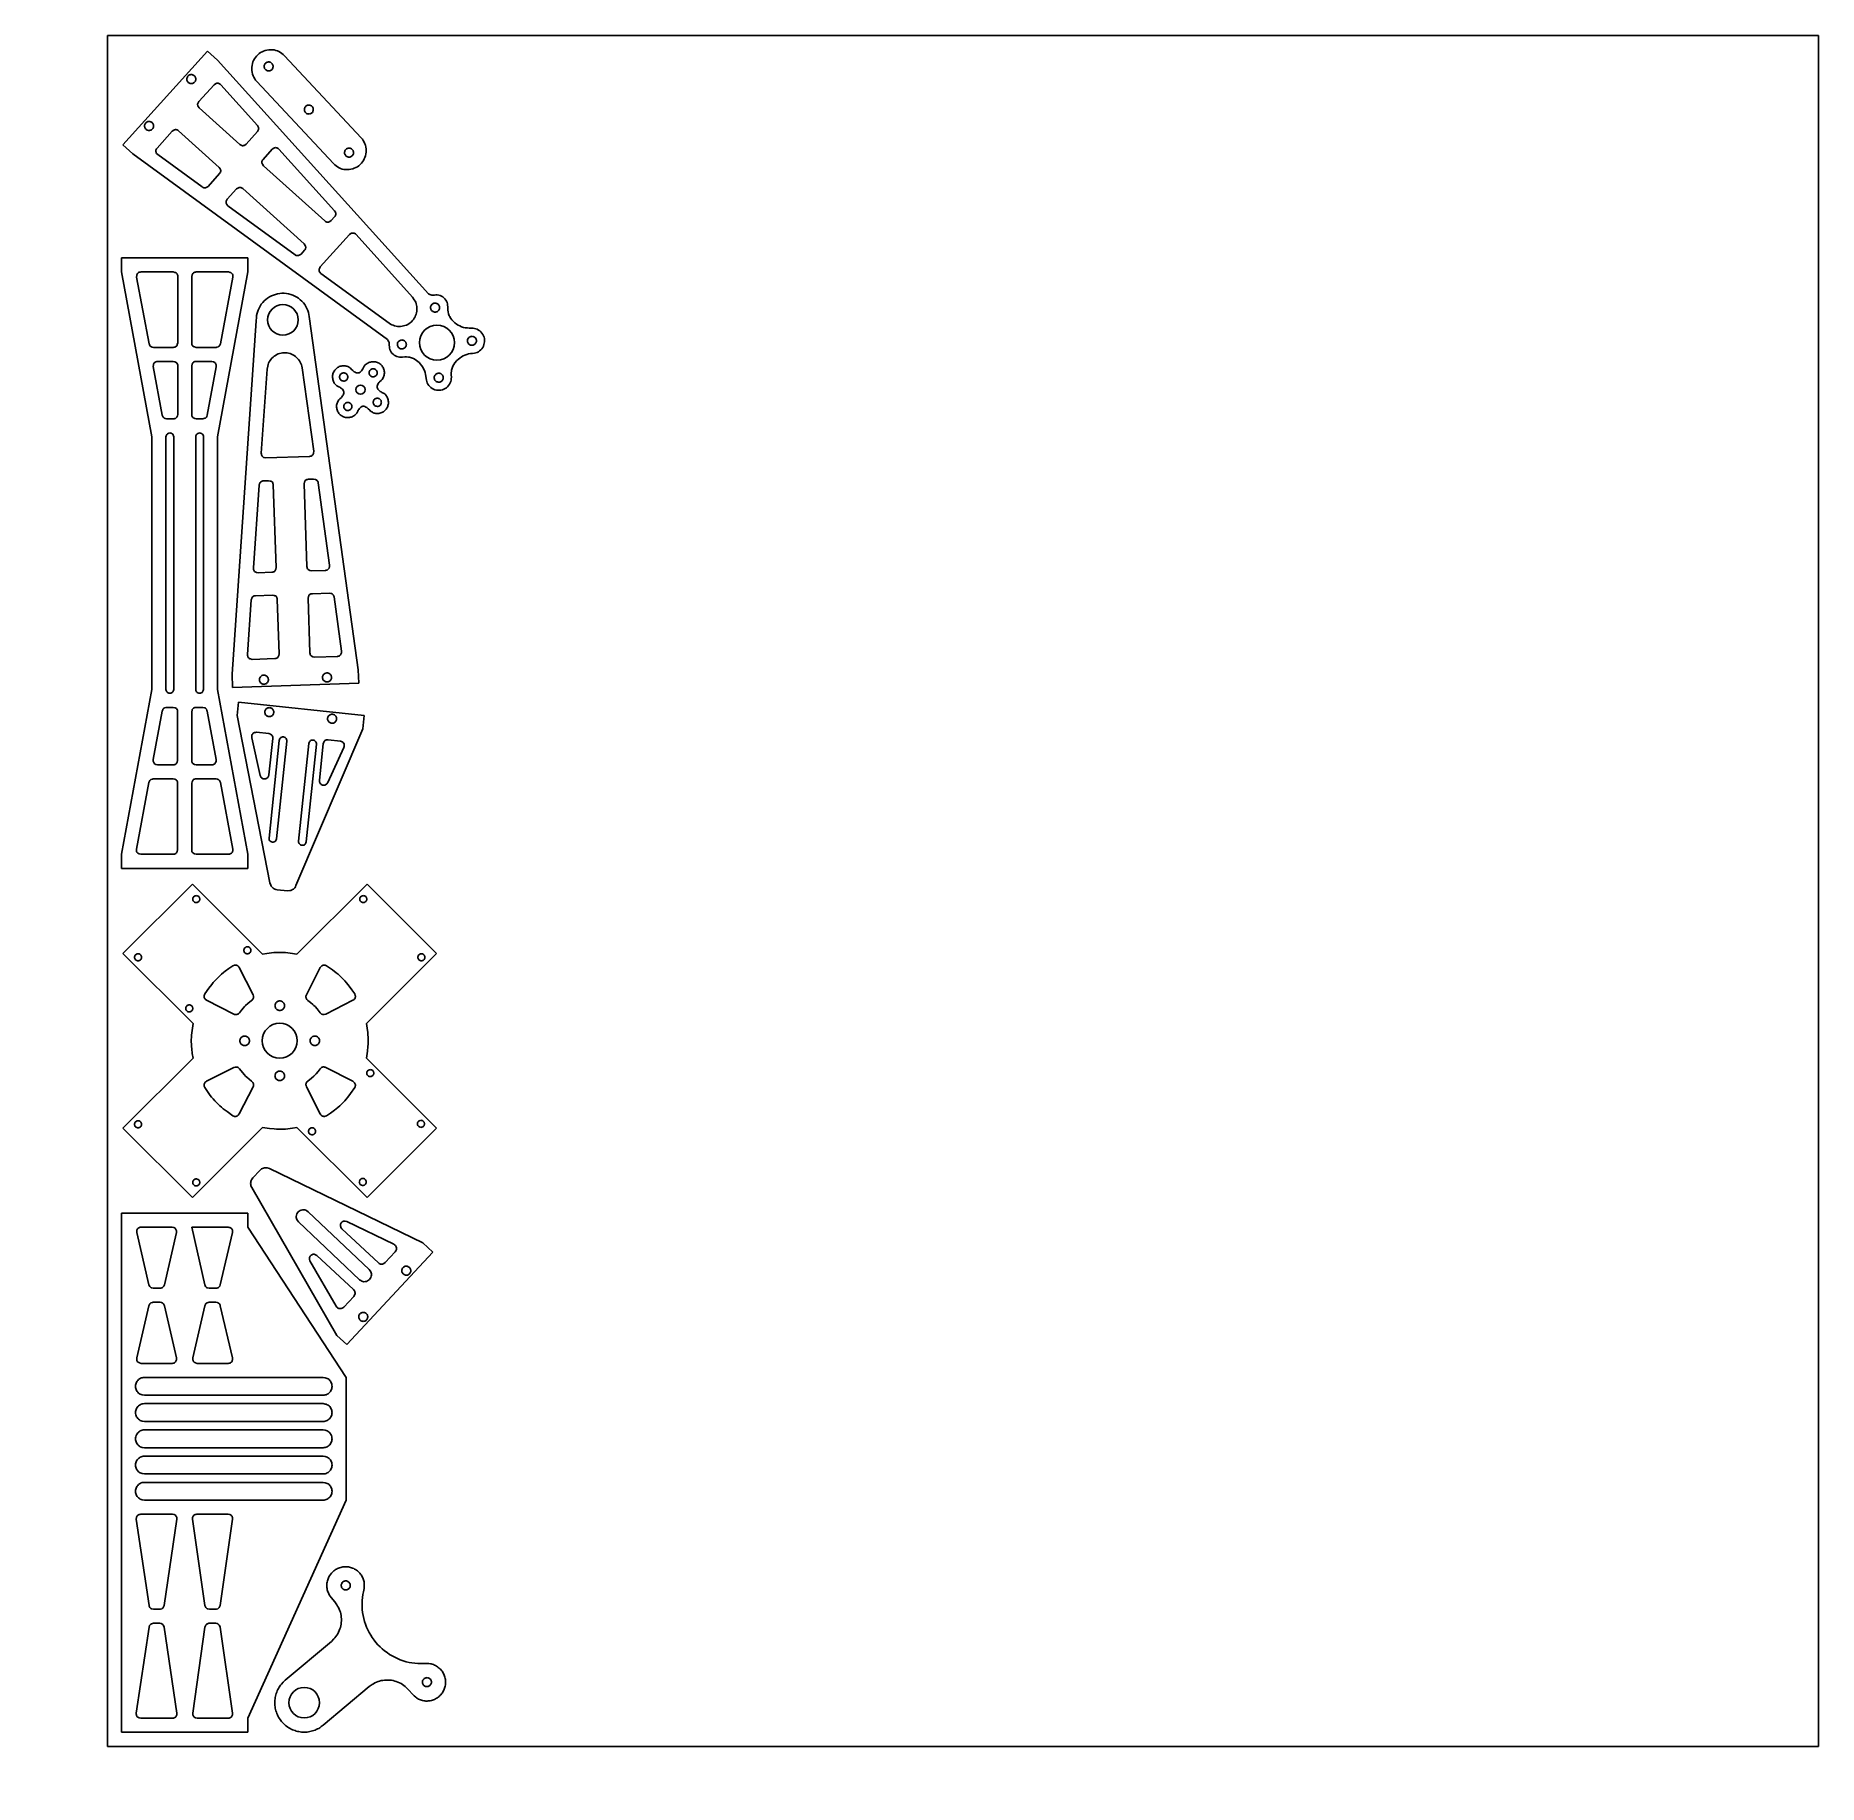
# Model space of a CAD drawing. Extents: x -26 to 610, y -14 to 610.
import ezdxf

# ---------------------------------------------------------------- set-up
doc = ezdxf.new("R2010")
doc.units = 0
doc.layers.add('default', color=7, linetype='CONTINUOUS')
doc.layers.add('offset', color=7, linetype='CONTINUOUS')

# ---------------------------------------------------------------- blocks, each defined once
blk = doc.blocks.new('Q1249')
at = {"layer": 'MATERIAL', "color": 5, "linetype": 'CONTINUOUS'}
for p, q in [((609.6, 609.6), (0, 609.6)), ((0, 609.6), (0, 0)), ((609.6, 0), (609.6, 609.6)), ((0, 0), (609.6, 0))]:
    blk.add_line(p, q, dxfattribs=at)
blk = doc.blocks.new('p7')
at = {"layer": 'HOLE', "color": 18, "linetype": 'CONTINUOUS'}
for p, q in [((-61.349577, 16.260022), (-61.5, 15.660836)), ((-61.5, 15.660836), (-61.5, 12.5)), ((-61.25509, 16.487167), (-61.349577, 16.260022)), ((-61.128094, 16.684811), (-61.25509, 16.487167)), ((-60.953846, 16.867053), (-61.128094, 16.684811)), ((-60.748751, 17.023108), (-60.953846, 16.867053)), ((-60.530978, 17.1347), (-60.748751, 17.023108)), ((-60.288425, 17.20469), (-60.530978, 17.1347)), ((-60.00899, 17.235937), (-60.288425, 17.20469)), ((-59.68057, 17.231303), (-60.00899, 17.235937)), ((-28.99907, 12.700193), (-59.68057, 17.231303)), ((9.39357, 17.231303), (-21.28793, 12.700193)), ((10.008303, 17.170034), (9.39357, 17.231303)), ((10.246815, 17.109745), (10.008303, 17.170034)), ((10.460892, 17.012987), (10.246815, 17.109745)), ((10.666636, 16.867234), (10.460892, 17.012987)), ((10.85098, 16.687139), (10.666636, 16.867234)), ((10.993191, 16.488006), (10.85098, 16.687139)), ((11.097867, 16.258281), (10.993191, 16.488006)), ((11.169604, 15.986409), (11.097867, 16.258281)), ((11.213, 15.660836), (11.169604, 15.986409)), ((11.213, 4.339164), (11.213, 15.660836)), ((16.348005, 15.11742), (16.213, 14.325)), ((16.213, 14.325), (16.213, -49.325)), ((16.441919, 15.451134), (16.348005, 15.11742)), ((16.583174, 15.806098), (16.441919, 15.451134)), ((16.771209, 16.133771), (16.583174, 15.806098)), ((17.003181, 16.432001), (16.771209, 16.133771)), ((17.275705, 16.700948), (17.003181, 16.432001)), ((17.580419, 16.935558), (17.275705, 16.700948)), ((17.911301, 17.132782), (17.580419, 16.935558)), ((18.262999, 17.290222), (17.911301, 17.132782)), ((18.630164, 17.40548), (18.262999, 17.290222)), ((19.007446, 17.47616), (18.630164, 17.40548)), ((19.389495, 17.499863), (19.007446, 17.47616)), ((19.770549, 17.476001), (19.389495, 17.499863)), ((20.145397, 17.40654), (19.770549, 17.476001)), ((20.509505, 17.292917), (20.145397, 17.40654)), ((20.858345, 17.136567), (20.509505, 17.292917)), ((21.187386, 16.938928), (20.858345, 17.136567)), ((21.492095, 16.701436), (21.187386, 16.938928)), ((21.767079, 16.42696), (21.492095, 16.701436)), ((22.004286, 16.125063), (21.767079, 16.42696)), ((22.202591, 15.797409), (22.004286, 16.125063)), ((22.361265, 15.446894), (22.202591, 15.797409)), ((22.469192, 15.11539), (22.361265, 15.446894)), ((22.532142, 14.764539), (22.469192, 15.11539)), ((22.563, 14.325), (22.532142, 14.764539)), ((22.563, -49.325), (22.563, 14.325)), ((25.698005, 15.11742), (25.563, 14.325)), ((25.563, 14.325), (25.563, -49.325)), ((25.791919, 15.451134), (25.698005, 15.11742)), ((25.933174, 15.806098), (25.791919, 15.451134)), ((26.121209, 16.133771), (25.933174, 15.806098)), ((26.353181, 16.432001), (26.121209, 16.133771)), ((26.625705, 16.700948), (26.353181, 16.432001)), ((26.930419, 16.935558), (26.625705, 16.700948)), ((27.261301, 17.132782), (26.930419, 16.935558)), ((27.612999, 17.290222), (27.261301, 17.132782)), ((27.980164, 17.40548), (27.612999, 17.290222)), ((28.357446, 17.47616), (27.980164, 17.40548)), ((28.739495, 17.499863), (28.357446, 17.47616)), ((29.120549, 17.476001), (28.739495, 17.499863)), ((29.495397, 17.40654), (29.120549, 17.476001)), ((29.859505, 17.292917), (29.495397, 17.40654)), ((30.208345, 17.136567), (29.859505, 17.292917)), ((30.537386, 16.938928), (30.208345, 17.136567)), ((30.842095, 16.701436), (30.537386, 16.938928)), ((31.117079, 16.42696), (30.842095, 16.701436)), ((31.354286, 16.125063), (31.117079, 16.42696)), ((31.552591, 15.797409), (31.354286, 16.125063)), ((31.711265, 15.446894), (31.552591, 15.797409)), ((31.819192, 15.11539), (31.711265, 15.446894)), ((31.882142, 14.764539), (31.819192, 15.11539)), ((31.913, 14.325), (31.882142, 14.764539)), ((31.913, -49.325), (31.913, 14.325)), ((35.048005, 15.11742), (34.913, 14.325)), ((34.913, 14.325), (34.913, -49.325)), ((35.141919, 15.451134), (35.048005, 15.11742)), ((35.283174, 15.806098), (35.141919, 15.451134)), ((35.471209, 16.133771), (35.283174, 15.806098)), ((35.703181, 16.432001), (35.471209, 16.133771)), ((35.975705, 16.700948), (35.703181, 16.432001)), ((36.280419, 16.935558), (35.975705, 16.700948)), ((36.611301, 17.132782), (36.280419, 16.935558)), ((36.962999, 17.290222), (36.611301, 17.132782)), ((37.330164, 17.40548), (36.962999, 17.290222)), ((37.707446, 17.47616), (37.330164, 17.40548)), ((38.089495, 17.499863), (37.707446, 17.47616)), ((38.470549, 17.476001), (38.089495, 17.499863)), ((38.845397, 17.40654), (38.470549, 17.476001)), ((39.209505, 17.292917), (38.845397, 17.40654)), ((39.558345, 17.136567), (39.209505, 17.292917)), ((39.887386, 16.938928), (39.558345, 17.136567)), ((40.192095, 16.701436), (39.887386, 16.938928)), ((40.467079, 16.42696), (40.192095, 16.701436)), ((40.704286, 16.125063), (40.467079, 16.42696)), ((40.902591, 15.797409), (40.704286, 16.125063)), ((41.061265, 15.446894), (40.902591, 15.797409)), ((41.169192, 15.11539), (41.061265, 15.446894)), ((41.232142, 14.764539), (41.169192, 15.11539)), ((41.263, 14.325), (41.232142, 14.764539)), ((41.263, -49.325), (41.263, 14.325)), ((44.398005, 15.11742), (44.263, 14.325)), ((44.263, 14.325), (44.263, -49.325)), ((44.491919, 15.451134), (44.398005, 15.11742)), ((44.633174, 15.806098), (44.491919, 15.451134)), ((44.821209, 16.133771), (44.633174, 15.806098)), ((45.053181, 16.432001), (44.821209, 16.133771)), ((45.325705, 16.700948), (45.053181, 16.432001)), ((45.630419, 16.935558), (45.325705, 16.700948)), ((45.961301, 17.132782), (45.630419, 16.935558)), ((46.312999, 17.290222), (45.961301, 17.132782)), ((46.680164, 17.40548), (46.312999, 17.290222)), ((47.057446, 17.47616), (46.680164, 17.40548)), ((47.439495, 17.499863), (47.057446, 17.47616)), ((47.820549, 17.476001), (47.439495, 17.499863)), ((48.195397, 17.40654), (47.820549, 17.476001)), ((48.559505, 17.292917), (48.195397, 17.40654)), ((48.908345, 17.136567), (48.559505, 17.292917)), ((49.237386, 16.938928), (48.908345, 17.136567)), ((49.542095, 16.701436), (49.237386, 16.938928)), ((49.817079, 16.42696), (49.542095, 16.701436)), ((50.054286, 16.125063), (49.817079, 16.42696)), ((50.252591, 15.797409), (50.054286, 16.125063)), ((50.411265, 15.446894), (50.252591, 15.797409)), ((50.519192, 15.11539), (50.411265, 15.446894)), ((50.582142, 14.764539), (50.519192, 15.11539)), ((50.613, 14.325), (50.582142, 14.764539)), ((50.613, -49.325), (50.613, 14.325)), ((53.748005, 15.11742), (53.613, 14.325)), ((53.613, 14.325), (53.613, -49.325)), ((53.841919, 15.451134), (53.748005, 15.11742)), ((53.983174, 15.806098), (53.841919, 15.451134)), ((54.171209, 16.133771), (53.983174, 15.806098)), ((54.403181, 16.432001), (54.171209, 16.133771)), ((54.675705, 16.700948), (54.403181, 16.432001)), ((54.980419, 16.935558), (54.675705, 16.700948)), ((55.311301, 17.132782), (54.980419, 16.935558)), ((55.662999, 17.290222), (55.311301, 17.132782)), ((56.030164, 17.40548), (55.662999, 17.290222)), ((56.407446, 17.47616), (56.030164, 17.40548)), ((56.789495, 17.499863), (56.407446, 17.47616)), ((57.170549, 17.476001), (56.789495, 17.499863)), ((57.545397, 17.40654), (57.170549, 17.476001)), ((57.909505, 17.292917), (57.545397, 17.40654)), ((58.258345, 17.136567), (57.909505, 17.292917)), ((58.587386, 16.938928), (58.258345, 17.136567)), ((58.892095, 16.701436), (58.587386, 16.938928)), ((59.167079, 16.42696), (58.892095, 16.701436)), ((59.404286, 16.125063), (59.167079, 16.42696)), ((59.602591, 15.797409), (59.404286, 16.125063)), ((59.761265, 15.446894), (59.602591, 15.797409)), ((59.869192, 15.11539), (59.761265, 15.446894)), ((59.932142, 14.764539), (59.869192, 15.11539)), ((59.963, 14.325), (59.932142, 14.764539)), ((59.963, -49.325), (59.963, 14.325)), ((65.123508, 16.131737), (64.963, 15.50653)), ((64.963, 15.50653), (64.963, 4.49347)), ((65.226692, 16.366928), (65.123508, 16.131737)), ((65.366113, 16.569585), (65.226692, 16.366928)), ((65.557482, 16.754016), (65.366113, 16.569585)), ((65.780492, 16.907468), (65.557482, 16.754016)), ((66.013349, 17.010259), (65.780492, 16.907468)), ((66.269541, 17.066296), (66.013349, 17.010259)), ((66.562555, 17.079487), (66.269541, 17.066296)), ((66.905878, 17.053741), (66.562555, 17.079487)), ((85.499378, 12.783006), (66.905878, 17.053741)), ((85.958259, 12.557161), (85.499378, 12.783006)), ((92.963622, 12.783006), (92.713185, 12.671652)), ((111.557122, 17.053741), (92.963622, 12.783006)), ((112.202393, 17.037265), (111.557122, 17.053741)), ((112.454714, 16.98935), (112.202393, 17.037265)), ((112.683439, 16.898834), (112.454714, 16.98935)), ((112.906029, 16.753609), (112.683439, 16.898834)), ((113.10551, 16.570611), (112.906029, 16.753609)), ((113.257819, 16.366674), (113.10551, 16.570611)), ((113.369786, 16.129528), (113.257819, 16.366674)), ((113.448237, 15.846904), (113.369786, 16.129528)), ((113.5, 15.50653), (113.448237, 15.846904)), ((113.5, 4.49347), (113.5, 15.50653)), ((-61.5, 12.5), (-61.5, 12.48101)), ((-61.5, 12.48101), (-61.5, 4.339164)), ((-59.68057, 2.768697), (-28.99907, 7.299807)), ((-28.498381, 12.497391), (-28.99907, 12.700193)), ((-28.99907, 7.299807), (-28.725408, 7.403881)), ((-28.725408, 7.403881), (-28.308359, 7.60359)), ((-28.309933, 12.397218), (-28.498381, 12.497391)), ((-28.155569, 12.289445), (-28.309933, 12.397218)), ((-28.308359, 7.60359), (-28.154057, 7.711726)), ((-28.029902, 12.167761), (-28.155569, 12.289445)), ((-28.154057, 7.711726), (-28.028626, 7.833716)), ((-27.927545, 12.025854), (-28.029902, 12.167761)), ((-28.028626, 7.833716), (-27.926607, 7.975813)), ((-27.843113, 11.857409), (-27.927545, 12.025854)), ((-27.926607, 7.975813), (-27.842544, 8.144266)), ((-27.706477, 11.415658), (-27.843113, 11.857409)), ((-27.842544, 8.144266), (-27.770976, 8.345327)), ((-27.770976, 8.345327), (-27.6435, 8.870273)), ((-27.6435, 11.129727), (-27.706477, 11.415658)), ((-27.6435, 8.870273), (-27.6435, 11.129727)), ((-22.516024, 11.654673), (-22.6435, 11.129727)), ((-22.6435, 11.129727), (-22.6435, 8.870273)), ((-22.6435, 8.870273), (-22.580523, 8.584342)), ((-22.580523, 8.584342), (-22.443887, 8.142591)), ((-22.444456, 11.855734), (-22.516024, 11.654673)), ((-22.360393, 12.024187), (-22.444456, 11.855734)), ((-22.443887, 8.142591), (-22.359455, 7.974146)), ((-22.258374, 12.166284), (-22.360393, 12.024187)), ((-22.359455, 7.974146), (-22.257098, 7.832239)), ((-22.132943, 12.288274), (-22.258374, 12.166284)), ((-22.257098, 7.832239), (-22.131431, 7.710555)), ((-21.978641, 12.39641), (-22.132943, 12.288274)), ((-22.131431, 7.710555), (-21.977067, 7.602782)), ((-21.561592, 12.596119), (-21.978641, 12.39641)), ((-21.977067, 7.602782), (-21.788619, 7.502609)), ((-21.788619, 7.502609), (-21.28793, 7.299807)), ((-21.28793, 12.700193), (-21.561592, 12.596119)), ((-21.28793, 7.299807), (9.39357, 2.768697)), ((66.905878, 2.946259), (85.499378, 7.216994)), ((85.499378, 7.216994), (85.749815, 7.328348)), ((85.749815, 7.328348), (86.129444, 7.538247)), ((86.131611, 12.450986), (85.958259, 12.557161)), ((86.129444, 7.538247), (86.269045, 7.648712)), ((86.273762, 12.340766), (86.131611, 12.450986)), ((86.269045, 7.648712), (86.382108, 7.770802)), ((86.389356, 12.220097), (86.273762, 12.340766)), ((86.382108, 7.770802), (86.473838, 7.910475)), ((86.483036, 12.082572), (86.389356, 12.220097)), ((86.473838, 7.910475), (86.549438, 8.073692)), ((86.559447, 11.921785), (86.483036, 12.082572)), ((86.549438, 8.073692), (86.614113, 8.266413)), ((86.679035, 11.504802), (86.559447, 11.921785)), ((86.614113, 8.266413), (86.7315, 8.764206)), ((86.7315, 11.235794), (86.679035, 11.504802)), ((86.7315, 8.764206), (86.7315, 11.235794)), ((91.848887, 11.733587), (91.7315, 11.235794)), ((91.7315, 11.235794), (91.7315, 8.764206)), ((91.7315, 8.764206), (91.783965, 8.495198)), ((91.783965, 8.495198), (91.903553, 8.078215)), ((91.913562, 11.926308), (91.848887, 11.733587)), ((91.903553, 8.078215), (91.979964, 7.917428)), ((91.989162, 12.089525), (91.913562, 11.926308)), ((91.979964, 7.917428), (92.073644, 7.779903)), ((92.080892, 12.229198), (91.989162, 12.089525)), ((92.073644, 7.779903), (92.189238, 7.659234)), ((92.193955, 12.351288), (92.080892, 12.229198)), ((92.189238, 7.659234), (92.331389, 7.549014)), ((92.333556, 12.461753), (92.193955, 12.351288)), ((92.331389, 7.549014), (92.504741, 7.442839)), ((92.713185, 12.671652), (92.333556, 12.461753)), ((92.504741, 7.442839), (92.963622, 7.216994)), ((92.963622, 7.216994), (111.557122, 2.946259)), ((-61.5, 4.339164), (-61.456604, 4.013591)), ((-61.456604, 4.013591), (-61.384867, 3.741719)), ((-61.384867, 3.741719), (-61.280191, 3.511994)), ((-61.280191, 3.511994), (-61.13798, 3.312861)), ((-61.13798, 3.312861), (-60.953636, 3.132766)), ((-60.953636, 3.132766), (-60.747892, 2.987013)), ((-60.747892, 2.987013), (-60.533815, 2.890255)), ((-60.533815, 2.890255), (-60.295303, 2.829966)), ((-60.295303, 2.829966), (-59.68057, 2.768697)), ((9.39357, 2.768697), (9.72199, 2.764063)), ((9.72199, 2.764063), (10.001425, 2.79531)), ((10.001425, 2.79531), (10.243978, 2.8653)), ((10.243978, 2.8653), (10.461751, 2.976892)), ((10.461751, 2.976892), (10.666846, 3.132947)), ((10.666846, 3.132947), (10.841094, 3.315189)), ((10.841094, 3.315189), (10.96809, 3.512833)), ((10.96809, 3.512833), (11.062577, 3.739978)), ((11.062577, 3.739978), (11.213, 4.339164)), ((64.963, 4.49347), (65.014763, 4.153096)), ((65.014763, 4.153096), (65.093214, 3.870472)), ((65.093214, 3.870472), (65.205181, 3.633326)), ((65.205181, 3.633326), (65.35749, 3.429389)), ((65.35749, 3.429389), (65.556971, 3.246391)), ((65.556971, 3.246391), (65.779561, 3.101166)), ((65.779561, 3.101166), (66.008286, 3.01065)), ((66.008286, 3.01065), (66.260607, 2.962735)), ((66.260607, 2.962735), (66.905878, 2.946259)), ((111.557122, 2.946259), (111.900445, 2.920513)), ((111.900445, 2.920513), (112.193459, 2.933704)), ((112.193459, 2.933704), (112.449651, 2.989741)), ((112.449651, 2.989741), (112.682508, 3.092532)), ((112.682508, 3.092532), (112.905518, 3.245984)), ((112.905518, 3.245984), (113.096887, 3.430415)), ((113.096887, 3.430415), (113.236308, 3.633072)), ((113.236308, 3.633072), (113.339492, 3.868263)), ((113.339492, 3.868263), (113.5, 4.49347)), ((-61.350501, -3.90533), (-61.5, -4.50206)), ((-61.5, -4.50206), (-61.5, -10)), ((-61.256804, -3.678956), (-61.350501, -3.90533)), ((-61.130947, -3.481811), (-61.256804, -3.678956)), ((-60.958282, -3.299821), (-61.130947, -3.481811)), ((-60.75487, -3.143583), (-60.958282, -3.299821)), ((-60.538544, -3.031235), (-60.75487, -3.143583)), ((-60.29732, -2.960016), (-60.538544, -3.031235)), ((-60.019214, -2.927163), (-60.29732, -2.960016)), ((-59.692241, -2.929915), (-60.019214, -2.927163)), ((-29.010741, -7.228413), (-59.692241, -2.929915)), ((9.397205, -2.763868), (-21.284295, -7.222447)), ((10.010996, -2.826384), (9.397205, -2.763868)), ((10.249095, -2.887015), (10.010996, -2.826384)), ((10.462744, -2.983938), (10.249095, -2.887015)), ((10.668002, -3.12969), (10.462744, -2.983938)), ((10.851911, -3.309684), (10.668002, -3.12969)), ((10.99383, -3.508666), (10.851911, -3.309684)), ((11.098295, -3.738168), (10.99383, -3.508666)), ((11.169839, -4.009725), (11.098295, -3.738168)), ((11.213, -4.334867), (11.169839, -4.009725)), ((11.213, -15.505062), (11.213, -4.334867)), ((65.123053, -3.862273), (64.963, -4.486337)), ((64.963, -4.486337), (64.963, -15.499376)), ((65.225843, -3.627431), (65.123053, -3.862273)), ((65.364705, -3.424983), (65.225843, -3.627431)), ((65.55531, -3.240629), (65.364705, -3.424983)), ((65.777529, -3.087037), (65.55531, -3.240629)), ((66.009734, -2.983829), (65.777529, -3.087037)), ((66.265344, -2.927143), (66.009734, -2.983829)), ((66.557782, -2.913119), (66.265344, -2.927143)), ((66.900468, -2.937893), (66.557782, -2.913119)), ((85.493968, -7.140266), (66.900468, -2.937893)), ((113.5, -2.5), (92.969032, -7.140266)), ((113.5, -12.48101), (113.5, -2.5)), ((-61.5, -10), (-61.5, -10.01899)), ((-61.5, -10.01899), (-61.5, -15.505062)), ((-59.684205, -17.076061), (-29.002705, -12.617482)), ((-28.52852, -7.415017), (-29.010741, -7.228413)), ((-29.002705, -12.617482), (-28.728361, -12.513648)), ((-28.728361, -12.513648), (-28.310212, -12.314283)), ((-28.344165, -7.509082), (-28.52852, -7.415017)), ((-28.182738, -7.619644), (-28.344165, -7.509082)), ((-28.310212, -12.314283), (-28.155477, -12.206234)), ((-28.033053, -7.758696), (-28.182738, -7.619644)), ((-28.155477, -12.206234), (-28.029681, -12.084262)), ((-27.898163, -7.931129), (-28.033053, -7.758696)), ((-28.029681, -12.084262), (-27.927358, -11.942107)), ((-27.927358, -11.942107), (-27.843045, -11.773511)), ((-27.789852, -8.128918), (-27.898163, -7.931129)), ((-27.843045, -11.773511), (-27.771274, -11.572214)), ((-27.710029, -8.344676), (-27.789852, -8.128918)), ((-27.771274, -11.572214), (-27.6435, -11.046483)), ((-27.660608, -8.571018), (-27.710029, -8.344676)), ((-27.6435, -8.800559), (-27.660608, -8.571018)), ((-27.6435, -11.046483), (-27.6435, -8.800559)), ((-22.515726, -8.267715), (-22.6435, -8.793446)), ((-22.6435, -8.793446), (-22.6435, -11.046483)), ((-22.6435, -11.046483), (-22.580198, -11.332908)), ((-22.580198, -11.332908), (-22.443038, -11.775381)), ((-22.443955, -8.066418), (-22.515726, -8.267715)), ((-22.359642, -7.897822), (-22.443955, -8.066418)), ((-22.443038, -11.775381), (-22.358365, -11.944046)), ((-22.257319, -7.755668), (-22.359642, -7.897822)), ((-22.358365, -11.944046), (-22.255751, -12.086075)), ((-22.131523, -7.633696), (-22.257319, -7.755668)), ((-22.255751, -12.086075), (-22.129788, -12.207776)), ((-21.976788, -7.525646), (-22.131523, -7.633696)), ((-22.129788, -12.207776), (-21.97507, -12.315459)), ((-21.558639, -7.326282), (-21.976788, -7.525646)), ((-21.97507, -12.315459), (-21.786187, -12.415432)), ((-21.786187, -12.415432), (-21.284295, -12.617482)), ((-21.284295, -7.222447), (-21.558639, -7.326282)), ((-21.284295, -12.617482), (9.397205, -17.076061)), ((85.954719, -7.365204), (85.493968, -7.140266)), ((85.504775, -12.706241), (85.754193, -12.594609)), ((85.754193, -12.594609), (86.132184, -12.384331)), ((86.128744, -7.47115), (85.954719, -7.365204)), ((86.271438, -7.581287), (86.128744, -7.47115)), ((86.132184, -12.384331), (86.271143, -12.273791)), ((86.271143, -12.273791), (86.383667, -12.151721)), ((86.387475, -7.702017), (86.271438, -7.581287)), ((86.383667, -12.151721), (86.474948, -12.012174)), ((86.481534, -7.839746), (86.387475, -7.702017)), ((86.474948, -12.012174), (86.550179, -11.849203)), ((86.558289, -8.000876), (86.481534, -7.839746)), ((86.550179, -11.849203), (86.614554, -11.656861)), ((86.678596, -8.418954), (86.558289, -8.000876)), ((86.614554, -11.656861), (86.7315, -11.160279)), ((86.7315, -8.68871), (86.678596, -8.418954)), ((86.7315, -11.160279), (86.7315, -8.68871)), ((91.849329, -8.189707), (91.7315, -8.68871)), ((91.7315, -8.68871), (91.7315, -11.160279)), ((91.7315, -11.160279), (91.783528, -11.42854)), ((91.783528, -11.42854), (91.902402, -11.844429)), ((91.914305, -7.996607), (91.849329, -8.189707)), ((91.902402, -11.844429), (91.97847, -12.004873)), ((91.990275, -7.833145), (91.914305, -7.996607)), ((91.97847, -12.004873), (92.071774, -12.142194)), ((92.082455, -7.693346), (91.990275, -7.833145)), ((92.071774, -12.142194), (92.186925, -12.2628)), ((92.196059, -7.571239), (92.082455, -7.693346)), ((92.186925, -12.2628), (92.328534, -12.3731)), ((92.336304, -7.460851), (92.196059, -7.571239)), ((92.328534, -12.3731), (92.501213, -12.479501)), ((92.717575, -7.251337), (92.336304, -7.460851)), ((92.501213, -12.479501), (92.958225, -12.706241)), ((92.969032, -7.140266), (92.717575, -7.251337)), ((113.5, -12.5), (113.5, -12.48101)), ((113.5, -15.499376), (113.5, -12.5)), ((-61.5, -15.505062), (-61.456839, -15.830205)), ((-61.456839, -15.830205), (-61.385295, -16.101761)), ((-61.385295, -16.101761), (-61.28083, -16.331264)), ((-61.28083, -16.331264), (-61.138911, -16.530245)), ((-61.138911, -16.530245), (-60.955002, -16.710239)), ((-60.955002, -16.710239), (-60.749744, -16.855991)), ((-60.749744, -16.855991), (-60.536095, -16.952915)), ((-60.536095, -16.952915), (-60.297996, -17.013545)), ((-60.297996, -17.013545), (-59.684205, -17.076061)), ((9.397205, -17.076061), (9.725175, -17.080107)), ((9.725175, -17.080107), (10.004197, -17.048358)), ((10.004197, -17.048358), (10.246337, -16.977984)), ((10.246337, -16.977984), (10.46366, -16.866155)), ((10.46366, -16.866155), (10.66823, -16.710042)), ((10.66823, -16.710042), (10.841984, -16.527877)), ((10.841984, -16.527877), (10.968625, -16.330388)), ((10.968625, -16.330388), (11.062865, -16.103483)), ((11.062865, -16.103483), (11.213, -15.505062)), ((64.963, -15.499376), (65.015147, -15.840407)), ((65.015147, -15.840407), (65.0939, -16.123504)), ((65.0939, -16.123504), (65.206192, -16.360968)), ((65.206192, -16.360968), (65.358951, -16.565101)), ((65.358951, -16.565101), (65.55911, -16.748201)), ((65.55911, -16.748201), (65.782452, -16.893377)), ((65.782452, -16.893377), (66.011821, -16.983591)), ((66.011821, -16.983591), (66.264736, -17.030931)), ((66.264736, -17.030931), (66.558714, -17.047484)), ((66.558714, -17.047484), (66.911275, -17.045338)), ((66.911275, -17.045338), (85.504775, -12.706241)), ((92.958225, -12.706241), (111.551725, -17.045338)), ((111.551725, -17.045338), (111.895682, -17.072059)), ((111.895682, -17.072059), (112.189269, -17.059702)), ((112.189269, -17.059702), (112.44604, -17.004315)), ((112.44604, -17.004315), (112.679547, -16.901944)), ((112.679547, -16.901944), (112.903345, -16.748634)), ((112.903345, -16.748634), (113.095478, -16.564128)), ((113.095478, -16.564128), (113.235458, -16.361263)), ((113.235458, -16.361263), (113.339037, -16.125725)), ((113.339037, -16.125725), (113.421967, -15.8432)), ((113.421967, -15.8432), (113.5, -15.499376)), ((16.213, -49.325), (16.243858, -49.764539)), ((16.243858, -49.764539), (16.306808, -50.11539)), ((16.306808, -50.11539), (16.414735, -50.446894)), ((16.414735, -50.446894), (16.573409, -50.797409)), ((16.573409, -50.797409), (16.771714, -51.125063)), ((22.004791, -51.133771), (22.192826, -50.806098)), ((22.192826, -50.806098), (22.334081, -50.451134)), ((22.334081, -50.451134), (22.427995, -50.11742)), ((22.427995, -50.11742), (22.563, -49.325)), ((25.563, -49.325), (25.593858, -49.764539)), ((25.593858, -49.764539), (25.656808, -50.11539)), ((25.656808, -50.11539), (25.764735, -50.446894)), ((25.764735, -50.446894), (25.923409, -50.797409)), ((25.923409, -50.797409), (26.121714, -51.125063)), ((31.354791, -51.133771), (31.542826, -50.806098)), ((31.542826, -50.806098), (31.684081, -50.451134)), ((31.684081, -50.451134), (31.777995, -50.11742)), ((31.777995, -50.11742), (31.913, -49.325)), ((34.913, -49.325), (34.943858, -49.764539)), ((34.943858, -49.764539), (35.006808, -50.11539)), ((35.006808, -50.11539), (35.114735, -50.446894)), ((35.114735, -50.446894), (35.273409, -50.797409)), ((35.273409, -50.797409), (35.471714, -51.125063)), ((40.704791, -51.133771), (40.892826, -50.806098)), ((40.892826, -50.806098), (41.034081, -50.451134)), ((41.034081, -50.451134), (41.127995, -50.11742)), ((41.127995, -50.11742), (41.263, -49.325)), ((44.263, -49.325), (44.293858, -49.764539)), ((44.293858, -49.764539), (44.356808, -50.11539)), ((44.356808, -50.11539), (44.464735, -50.446894)), ((44.464735, -50.446894), (44.623409, -50.797409)), ((44.623409, -50.797409), (44.821714, -51.125063)), ((50.054791, -51.133771), (50.242826, -50.806098)), ((50.242826, -50.806098), (50.384081, -50.451134)), ((50.384081, -50.451134), (50.477995, -50.11742)), ((50.477995, -50.11742), (50.613, -49.325)), ((53.613, -49.325), (53.643858, -49.764539)), ((53.643858, -49.764539), (53.706808, -50.11539)), ((53.706808, -50.11539), (53.814735, -50.446894)), ((53.814735, -50.446894), (53.973409, -50.797409)), ((53.973409, -50.797409), (54.171714, -51.125063)), ((59.404791, -51.133771), (59.592826, -50.806098)), ((59.592826, -50.806098), (59.734081, -50.451134)), ((59.734081, -50.451134), (59.827995, -50.11742)), ((59.827995, -50.11742), (59.963, -49.325)), ((16.771714, -51.125063), (17.008921, -51.42696)), ((17.008921, -51.42696), (17.283905, -51.701436)), ((17.283905, -51.701436), (17.588614, -51.938928)), ((17.588614, -51.938928), (17.917655, -52.136567)), ((17.917655, -52.136567), (18.266495, -52.292917)), ((18.266495, -52.292917), (18.630603, -52.40654)), ((18.630603, -52.40654), (19.005451, -52.476001)), ((19.005451, -52.476001), (19.386505, -52.499863)), ((19.386505, -52.499863), (19.768554, -52.47616)), ((19.768554, -52.47616), (20.145836, -52.40548)), ((20.145836, -52.40548), (20.513001, -52.290222)), ((20.513001, -52.290222), (20.864699, -52.132782)), ((20.864699, -52.132782), (21.195581, -51.935558)), ((21.195581, -51.935558), (21.500295, -51.700948)), ((21.500295, -51.700948), (21.772819, -51.432001)), ((21.772819, -51.432001), (22.004791, -51.133771)), ((26.121714, -51.125063), (26.358921, -51.42696)), ((26.358921, -51.42696), (26.633905, -51.701436)), ((26.633905, -51.701436), (26.938614, -51.938928)), ((26.938614, -51.938928), (27.267655, -52.136567)), ((27.267655, -52.136567), (27.616495, -52.292917)), ((27.616495, -52.292917), (27.980603, -52.40654)), ((27.980603, -52.40654), (28.355451, -52.476001)), ((28.355451, -52.476001), (28.736505, -52.499863)), ((28.736505, -52.499863), (29.118554, -52.47616)), ((29.118554, -52.47616), (29.495836, -52.40548)), ((29.495836, -52.40548), (29.863001, -52.290222)), ((29.863001, -52.290222), (30.214699, -52.132782)), ((30.214699, -52.132782), (30.545581, -51.935558)), ((30.545581, -51.935558), (30.850295, -51.700948)), ((30.850295, -51.700948), (31.122819, -51.432001)), ((31.122819, -51.432001), (31.354791, -51.133771)), ((35.471714, -51.125063), (35.708921, -51.42696)), ((35.708921, -51.42696), (35.983905, -51.701436)), ((35.983905, -51.701436), (36.288614, -51.938928)), ((36.288614, -51.938928), (36.617655, -52.136567)), ((36.617655, -52.136567), (36.966495, -52.292917)), ((36.966495, -52.292917), (37.330603, -52.40654)), ((37.330603, -52.40654), (37.705451, -52.476001)), ((37.705451, -52.476001), (38.086505, -52.499863)), ((38.086505, -52.499863), (38.468554, -52.47616)), ((38.468554, -52.47616), (38.845836, -52.40548)), ((38.845836, -52.40548), (39.213001, -52.290222)), ((39.213001, -52.290222), (39.564699, -52.132782)), ((39.564699, -52.132782), (39.895581, -51.935558)), ((39.895581, -51.935558), (40.200295, -51.700948)), ((40.200295, -51.700948), (40.472819, -51.432001)), ((40.472819, -51.432001), (40.704791, -51.133771)), ((44.821714, -51.125063), (45.058921, -51.42696)), ((45.058921, -51.42696), (45.333905, -51.701436)), ((45.333905, -51.701436), (45.638614, -51.938928)), ((45.638614, -51.938928), (45.967655, -52.136567)), ((45.967655, -52.136567), (46.316495, -52.292917)), ((46.316495, -52.292917), (46.680603, -52.40654)), ((46.680603, -52.40654), (47.055451, -52.476001)), ((47.055451, -52.476001), (47.436505, -52.499863)), ((47.436505, -52.499863), (47.818554, -52.47616)), ((47.818554, -52.47616), (48.195836, -52.40548)), ((48.195836, -52.40548), (48.563001, -52.290222)), ((48.563001, -52.290222), (48.914699, -52.132782)), ((48.914699, -52.132782), (49.245581, -51.935558)), ((49.245581, -51.935558), (49.550295, -51.700948)), ((49.550295, -51.700948), (49.822819, -51.432001)), ((49.822819, -51.432001), (50.054791, -51.133771)), ((54.171714, -51.125063), (54.408921, -51.42696)), ((54.408921, -51.42696), (54.683905, -51.701436)), ((54.683905, -51.701436), (54.988614, -51.938928)), ((54.988614, -51.938928), (55.317655, -52.136567)), ((55.317655, -52.136567), (55.666495, -52.292917)), ((55.666495, -52.292917), (56.030603, -52.40654)), ((56.030603, -52.40654), (56.405451, -52.476001)), ((56.405451, -52.476001), (56.786505, -52.499863)), ((56.786505, -52.499863), (57.168554, -52.47616)), ((57.168554, -52.47616), (57.545836, -52.40548)), ((57.545836, -52.40548), (57.913001, -52.290222)), ((57.913001, -52.290222), (58.264699, -52.132782)), ((58.264699, -52.132782), (58.595581, -51.935558)), ((58.595581, -51.935558), (58.900295, -51.700948)), ((58.900295, -51.700948), (59.172819, -51.432001)), ((59.172819, -51.432001), (59.404791, -51.133771))]:
    blk.add_line(p, q, dxfattribs=at)
at = {"layer": 'MATERIAL', "color": 5, "linetype": 'CONTINUOUS'}
for p, q in [((118.5, 22.5), (-66.5, 22.5)), ((-66.5, 22.5), (-66.5, -22.5)), ((118.5, -22.5), (118.5, 22.5)), ((-66.5, -22.5), (-61.5, -22.5)), ((-61.5, -22.5), (16.213, -57.5)), ((59.963, -57.5), (113.5, -22.5)), ((113.5, -22.5), (118.5, -22.5)), ((16.213, -57.5), (59.963, -57.5))]:
    blk.add_line(p, q, dxfattribs=at)
at = {"layer": 'offset', "color": 1, "linetype": 'CONTINUOUS'}
for p, q in [((118.5, 22.5), (-66.5, 22.5)), ((-66.5, 22.5), (-66.5, -22.5)), ((118.5, -22.5), (118.5, 22.5)), ((-66.5, -22.5), (-61.5, -22.5)), ((-61.5, -22.5), (16.213, -57.5)), ((59.963, -57.5), (113.5, -22.5)), ((113.5, -22.5), (118.5, -22.5)), ((16.213, -57.5), (59.963, -57.5))]:
    blk.add_line(p, q, dxfattribs=at)
blk = doc.blocks.new('p9')
at = {"layer": 'HOLE', "color": 18, "linetype": 'CONTINUOUS'}
for p, q in [((-15.758388, 57.309698), (-15.835526, 57.129003)), ((-15.654803, 57.47676), (-15.758388, 57.309698)), ((-15.527501, 57.625929), (-15.654803, 57.47676)), ((-15.379212, 57.752944), (-15.527501, 57.625929)), ((-15.213067, 57.854241), (-15.379212, 57.752944)), ((-14.939571, 57.954227), (-15.213067, 57.854241)), ((-14.65, 57.9875), (-14.939571, 57.954227)), ((-14.455342, 57.97073), (-14.65, 57.9875)), ((-14.264811, 57.923891), (-14.455342, 57.97073)), ((-14.08315, 57.848745), (-14.264811, 57.923891)), ((-13.915104, 57.747058), (-14.08315, 57.848745)), ((-13.765414, 57.620592), (-13.915104, 57.747058)), ((-13.638485, 57.471443), (-13.765414, 57.620592)), ((-13.536754, 57.303636), (-13.638485, 57.471443)), ((-13.461949, 57.121886), (-13.536754, 57.303636)), ((13.541612, 57.309698), (13.464474, 57.129003)), ((13.645197, 57.47676), (13.541612, 57.309698)), ((13.772499, 57.625929), (13.645197, 57.47676)), ((13.920788, 57.752944), (13.772499, 57.625929)), ((14.086933, 57.854241), (13.920788, 57.752944)), ((14.360429, 57.954227), (14.086933, 57.854241)), ((14.65, 57.9875), (14.360429, 57.954227)), ((14.844658, 57.97073), (14.65, 57.9875)), ((15.035189, 57.923891), (14.844658, 57.97073)), ((15.21685, 57.848745), (15.035189, 57.923891)), ((15.384896, 57.747058), (15.21685, 57.848745)), ((15.534586, 57.620592), (15.384896, 57.747058)), ((15.661515, 57.471443), (15.534586, 57.620592)), ((15.763246, 57.303636), (15.661515, 57.471443)), ((15.838051, 57.121886), (15.763246, 57.303636)), ((-15.883488, 56.938939), (-15.899821, 56.7438)), ((-15.899821, 56.7438), (-15.884604, 56.548218)), ((-15.884604, 56.548218), (-15.83928, 56.356997)), ((-15.835526, 57.129003), (-15.883488, 56.938939)), ((-15.83928, 56.356997), (-15.765302, 56.174946)), ((-15.765302, 56.174946), (-15.664127, 56.006874)), ((-15.664127, 56.006874), (-15.537321, 55.857495)), ((-15.537321, 55.857495), (-15.388058, 55.730159)), ((-15.388058, 55.730159), (-15.220712, 55.627206)), ((-15.220712, 55.627206), (-15.039683, 55.550949)), ((-15.039683, 55.550949), (-14.849374, 55.503701)), ((-14.849374, 55.503701), (-14.654193, 55.487699)), ((-14.654193, 55.487699), (-14.458707, 55.503338)), ((-14.458707, 55.503338), (-14.267649, 55.549121)), ((-14.267649, 55.549121), (-14.08576, 55.623464)), ((-14.08576, 55.623464), (-13.917779, 55.724781)), ((-13.917779, 55.724781), (-13.768425, 55.851464)), ((-13.768425, 55.851464), (-13.641389, 56.000762)), ((-13.641389, 56.000762), (-13.538907, 56.168302)), ((-13.538907, 56.168302), (-13.463105, 56.349589)), ((-13.463105, 56.349589), (-13.416109, 56.540128)), ((-13.4158, 56.930909), (-13.461949, 57.121886)), ((-13.416109, 56.540128), (-13.400036, 56.735423)), ((-13.400036, 56.735423), (-13.4158, 56.930909)), ((13.416512, 56.938939), (13.400179, 56.7438)), ((13.400179, 56.7438), (13.415396, 56.548218)), ((13.415396, 56.548218), (13.46072, 56.356997)), ((13.464474, 57.129003), (13.416512, 56.938939)), ((13.46072, 56.356997), (13.534698, 56.174946)), ((13.534698, 56.174946), (13.635873, 56.006874)), ((13.635873, 56.006874), (13.762679, 55.857495)), ((13.762679, 55.857495), (13.911942, 55.730159)), ((13.911942, 55.730159), (14.079288, 55.627206)), ((14.079288, 55.627206), (14.260317, 55.550949)), ((14.260317, 55.550949), (14.450626, 55.503701)), ((14.450626, 55.503701), (14.645807, 55.487699)), ((14.645807, 55.487699), (14.841293, 55.503338)), ((14.841293, 55.503338), (15.032351, 55.549121)), ((15.032351, 55.549121), (15.21424, 55.623464)), ((15.21424, 55.623464), (15.382221, 55.724781)), ((15.382221, 55.724781), (15.531575, 55.851464)), ((15.531575, 55.851464), (15.658611, 56.000762)), ((15.658611, 56.000762), (15.761093, 56.168302)), ((15.761093, 56.168302), (15.836895, 56.349589)), ((15.836895, 56.349589), (15.883891, 56.540128)), ((15.8842, 56.930909), (15.838051, 57.121886)), ((15.883891, 56.540128), (15.899964, 56.735423)), ((15.899964, 56.735423), (15.8842, 56.930909)), ((-8.256371, 29.490373), (-8.272102, 29.252948)), ((-8.272102, 29.252948), (-8.229168, 28.657446)), ((-8.203878, 29.710936), (-8.256371, 29.490373)), ((-8.229168, 28.657446), (-4.863661, 18.299951)), ((-8.105649, 29.932156), (-8.203878, 29.710936)), ((-7.971882, 30.140941), (-8.105649, 29.932156)), ((-7.812066, 30.316159), (-7.971882, 30.140941)), ((-7.616166, 30.463265), (-7.812066, 30.316159)), ((-7.374149, 30.587714), (-7.616166, 30.463265)), ((-7.075979, 30.694959), (-7.374149, 30.587714)), ((-4.576632, 31.126694), (-7.075979, 30.694959)), ((-2.904954, 31.351812), (-4.576632, 31.126694)), ((-2.061588, 31.432676), (-2.904954, 31.351812)), ((-1.235094, 31.486532), (-2.061588, 31.432676)), ((-0.413016, 31.514019), (-1.235094, 31.486532)), ((0.421067, 31.514926), (-0.413016, 31.514019)), ((1.285459, 31.486298), (0.421067, 31.514926)), ((2.150661, 31.431738), (1.285459, 31.486298)), ((2.981211, 31.355865), (2.150661, 31.431738)), ((3.74741, 31.262769), (2.981211, 31.355865)), ((5.392447, 31.003833), (3.74741, 31.262769)), ((4.863661, 18.299951), (8.229168, 28.657446)), ((7.075979, 30.694959), (5.392447, 31.003833)), ((7.608621, 30.42522), (7.075979, 30.694959)), ((7.804074, 30.289515), (7.608621, 30.42522)), ((7.966147, 30.130971), (7.804074, 30.289515)), ((8.10524, 29.932879), (7.966147, 30.130971)), ((8.215378, 29.71072), (8.10524, 29.932879)), ((8.283328, 29.483508), (8.215378, 29.71072)), ((8.229168, 28.657446), (8.290713, 28.968282)), ((8.308603, 29.239832), (8.283328, 29.483508)), ((8.290713, 28.968282), (8.308603, 29.239832)), ((-57.970988, 14.851439), (-57.987321, 14.6563)), ((-57.987321, 14.6563), (-57.972104, 14.460718)), ((-57.972104, 14.460718), (-57.92678, 14.269497)), ((-57.923026, 15.041503), (-57.970988, 14.851439)), ((-57.92678, 14.269497), (-57.852802, 14.087446)), ((-57.845888, 15.222198), (-57.923026, 15.041503)), ((-57.852802, 14.087446), (-57.751627, 13.919374)), ((-57.742303, 15.38926), (-57.845888, 15.222198)), ((-57.751627, 13.919374), (-57.624821, 13.769995)), ((-57.615001, 15.538429), (-57.742303, 15.38926)), ((-57.624821, 13.769995), (-57.475558, 13.642659)), ((-57.466712, 15.665444), (-57.615001, 15.538429)), ((-57.475558, 13.642659), (-57.308212, 13.539706)), ((-57.300567, 15.766741), (-57.466712, 15.665444)), ((-57.308212, 13.539706), (-57.127183, 13.463449)), ((-57.027071, 15.866727), (-57.300567, 15.766741)), ((-57.127183, 13.463449), (-56.936874, 13.416201)), ((-56.7375, 15.9), (-57.027071, 15.866727)), ((-56.936874, 13.416201), (-56.741693, 13.400199)), ((-56.741693, 13.400199), (-56.546207, 13.415838)), ((-56.542842, 15.88323), (-56.7375, 15.9)), ((-56.546207, 13.415838), (-56.355149, 13.461621)), ((-56.352311, 15.836391), (-56.542842, 15.88323)), ((-56.355149, 13.461621), (-56.17326, 13.535964)), ((-56.17065, 15.761245), (-56.352311, 15.836391)), ((-56.17326, 13.535964), (-56.005279, 13.637281)), ((-56.002604, 15.659558), (-56.17065, 15.761245)), ((-56.005279, 13.637281), (-55.855925, 13.763964)), ((-55.852914, 15.533092), (-56.002604, 15.659558)), ((-55.855925, 13.763964), (-55.728889, 13.913262)), ((-55.725985, 15.383943), (-55.852914, 15.533092)), ((-55.728889, 13.913262), (-55.626407, 14.080802)), ((-55.624254, 15.216136), (-55.725985, 15.383943)), ((-55.626407, 14.080802), (-55.550605, 14.262089)), ((-55.549449, 15.034386), (-55.624254, 15.216136)), ((-55.550605, 14.262089), (-55.503609, 14.452628)), ((-55.5033, 14.843409), (-55.549449, 15.034386)), ((-55.503609, 14.452628), (-55.487536, 14.647923)), ((-55.487536, 14.647923), (-55.5033, 14.843409)), ((-32.18759, 14.851439), (-32.203922, 14.6563)), ((-32.203922, 14.6563), (-32.188706, 14.460718)), ((-32.188706, 14.460718), (-32.143381, 14.269497)), ((-32.139628, 15.041503), (-32.18759, 14.851439)), ((-32.143381, 14.269497), (-32.069404, 14.087446)), ((-32.06249, 15.222198), (-32.139628, 15.041503)), ((-32.069404, 14.087446), (-31.968229, 13.919374)), ((-31.958905, 15.38926), (-32.06249, 15.222198)), ((-31.968229, 13.919374), (-31.841423, 13.769995)), ((-31.831603, 15.538429), (-31.958905, 15.38926)), ((-31.841423, 13.769995), (-31.69216, 13.642659)), ((-31.683314, 15.665444), (-31.831603, 15.538429)), ((-31.69216, 13.642659), (-31.524814, 13.539706)), ((-31.517168, 15.766741), (-31.683314, 15.665444)), ((-31.524814, 13.539706), (-31.343785, 13.463449)), ((-31.243673, 15.866727), (-31.517168, 15.766741)), ((-31.343785, 13.463449), (-31.153476, 13.416201)), ((-30.954102, 15.9), (-31.243673, 15.866727)), ((-31.153476, 13.416201), (-30.958294, 13.400199)), ((-30.958294, 13.400199), (-30.762808, 13.415838)), ((-30.759443, 15.88323), (-30.954102, 15.9)), ((-30.762808, 13.415838), (-30.571751, 13.461621)), ((-30.568912, 15.836391), (-30.759443, 15.88323)), ((-30.571751, 13.461621), (-30.389862, 13.535964)), ((-30.387252, 15.761245), (-30.568912, 15.836391)), ((-30.389862, 13.535964), (-30.221881, 13.637281)), ((-30.219206, 15.659558), (-30.387252, 15.761245)), ((-30.221881, 13.637281), (-30.072526, 13.763964)), ((-30.069516, 15.533092), (-30.219206, 15.659558)), ((-30.072526, 13.763964), (-29.94549, 13.913262)), ((-29.942587, 15.383943), (-30.069516, 15.533092)), ((-29.94549, 13.913262), (-29.843008, 14.080802)), ((-29.840855, 15.216136), (-29.942587, 15.383943)), ((-29.843008, 14.080802), (-29.767207, 14.262089)), ((-29.76605, 15.034386), (-29.840855, 15.216136)), ((-29.767207, 14.262089), (-29.720211, 14.452628)), ((-29.719902, 14.843409), (-29.76605, 15.034386)), ((-29.720211, 14.452628), (-29.704138, 14.647923)), ((-29.704138, 14.647923), (-29.719902, 14.843409)), ((-4.863661, 18.299951), (-4.776186, 18.086468)), ((-4.776186, 18.086468), (-4.65905, 17.886263)), ((-4.65905, 17.886263), (-4.516295, 17.70568)), ((-4.516295, 17.70568), (-4.351964, 17.55106)), ((-4.351964, 17.55106), (-4.170099, 17.428746)), ((-4.170099, 17.428746), (-3.984449, 17.342772)), ((-3.984449, 17.342772), (-3.796482, 17.28764)), ((-3.796482, 17.28764), (-3.591823, 17.255394)), ((-3.591823, 17.255394), (-3.074926, 17.227734)), ((-3.074926, 17.227734), (-1.906952, 17.384774)), ((-1.906952, 17.384774), (-0.871763, 17.475923)), ((-0.871763, 17.475923), (-0.294745, 17.495149)), ((-0.294745, 17.495149), (0.275624, 17.488726)), ((0.275624, 17.488726), (1.381737, 17.417769)), ((1.381737, 17.417769), (3.074926, 17.227734)), ((3.074926, 17.227734), (3.304439, 17.204262)), ((3.304439, 17.204262), (3.536221, 17.213209)), ((3.536221, 17.213209), (3.762772, 17.253998)), ((3.762772, 17.253998), (3.976594, 17.326053)), ((3.976594, 17.326053), (4.170188, 17.428799)), ((4.170188, 17.428799), (4.333516, 17.552013)), ((4.333516, 17.552013), (4.470735, 17.691806)), ((4.470735, 17.691806), (4.595637, 17.857107)), ((4.595637, 17.857107), (4.863661, 18.299951)), ((29.720614, 14.851439), (29.704281, 14.6563)), ((29.704281, 14.6563), (29.719498, 14.460718)), ((29.719498, 14.460718), (29.764822, 14.269497)), ((29.768576, 15.041503), (29.720614, 14.851439)), ((29.764822, 14.269497), (29.838799, 14.087446)), ((29.845714, 15.222198), (29.768576, 15.041503)), ((29.838799, 14.087446), (29.939975, 13.919374)), ((29.949298, 15.38926), (29.845714, 15.222198)), ((29.939975, 13.919374), (30.066781, 13.769995)), ((30.0766, 15.538429), (29.949298, 15.38926)), ((30.066781, 13.769995), (30.216043, 13.642659)), ((30.22489, 15.665444), (30.0766, 15.538429)), ((30.216043, 13.642659), (30.38339, 13.539706)), ((30.391035, 15.766741), (30.22489, 15.665444)), ((30.38339, 13.539706), (30.564418, 13.463449)), ((30.664531, 15.866727), (30.391035, 15.766741)), ((30.564418, 13.463449), (30.754728, 13.416201)), ((30.954102, 15.9), (30.664531, 15.866727)), ((30.754728, 13.416201), (30.949909, 13.400199)), ((30.949909, 13.400199), (31.145395, 13.415838)), ((31.14876, 15.88323), (30.954102, 15.9)), ((31.145395, 13.415838), (31.336452, 13.461621)), ((31.339291, 15.836391), (31.14876, 15.88323)), ((31.336452, 13.461621), (31.518342, 13.535964)), ((31.520951, 15.761245), (31.339291, 15.836391)), ((31.518342, 13.535964), (31.686323, 13.637281)), ((31.688998, 15.659558), (31.520951, 15.761245)), ((31.686323, 13.637281), (31.835677, 13.763964)), ((31.838687, 15.533092), (31.688998, 15.659558)), ((31.835677, 13.763964), (31.962713, 13.913262)), ((31.965616, 15.383943), (31.838687, 15.533092)), ((31.962713, 13.913262), (32.065195, 14.080802)), ((32.067348, 15.216136), (31.965616, 15.383943)), ((32.065195, 14.080802), (32.140997, 14.262089)), ((32.142153, 15.034386), (32.067348, 15.216136)), ((32.140997, 14.262089), (32.187992, 14.452628)), ((32.188302, 14.843409), (32.142153, 15.034386)), ((32.187992, 14.452628), (32.204066, 14.647923)), ((32.204066, 14.647923), (32.188302, 14.843409)), ((55.266512, 14.851439), (55.250179, 14.6563)), ((55.250179, 14.6563), (55.265396, 14.460718)), ((55.265396, 14.460718), (55.31072, 14.269497)), ((55.314474, 15.041503), (55.266512, 14.851439)), ((55.31072, 14.269497), (55.384698, 14.087446)), ((55.391612, 15.222198), (55.314474, 15.041503)), ((55.384698, 14.087446), (55.485873, 13.919374)), ((55.495197, 15.38926), (55.391612, 15.222198)), ((55.485873, 13.919374), (55.612679, 13.769995)), ((55.622499, 15.538429), (55.495197, 15.38926)), ((55.612679, 13.769995), (55.761942, 13.642659)), ((55.770788, 15.665444), (55.622499, 15.538429)), ((55.761942, 13.642659), (55.929288, 13.539706)), ((55.936933, 15.766741), (55.770788, 15.665444)), ((55.929288, 13.539706), (56.110317, 13.463449)), ((56.210429, 15.866727), (55.936933, 15.766741)), ((56.110317, 13.463449), (56.300626, 13.416201)), ((56.5, 15.9), (56.210429, 15.866727)), ((56.300626, 13.416201), (56.495807, 13.400199)), ((56.495807, 13.400199), (56.691293, 13.415838)), ((56.694658, 15.88323), (56.5, 15.9)), ((56.691293, 13.415838), (56.882351, 13.461621)), ((56.885189, 15.836391), (56.694658, 15.88323)), ((56.882351, 13.461621), (57.06424, 13.535964)), ((57.06685, 15.761245), (56.885189, 15.836391)), ((57.06424, 13.535964), (57.232221, 13.637281)), ((57.234896, 15.659558), (57.06685, 15.761245)), ((57.232221, 13.637281), (57.381575, 13.763964)), ((57.384586, 15.533092), (57.234896, 15.659558)), ((57.381575, 13.763964), (57.508611, 13.913262)), ((57.511515, 15.383943), (57.384586, 15.533092)), ((57.508611, 13.913262), (57.611093, 14.080802)), ((57.613246, 15.216136), (57.511515, 15.383943)), ((57.611093, 14.080802), (57.686895, 14.262089)), ((57.688051, 15.034386), (57.613246, 15.216136)), ((57.686895, 14.262089), (57.733891, 14.452628)), ((57.7342, 14.843409), (57.688051, 15.034386)), ((57.733891, 14.452628), (57.749964, 14.647923)), ((57.749964, 14.647923), (57.7342, 14.843409)), ((-30.694959, 7.075979), (-31.003833, 5.392447)), ((-30.42522, 7.608621), (-30.694959, 7.075979)), ((-30.289515, 7.804074), (-30.42522, 7.608621)), ((-30.130971, 7.966147), (-30.289515, 7.804074)), ((-29.932879, 8.10524), (-30.130971, 7.966147)), ((-29.71072, 8.215378), (-29.932879, 8.10524)), ((-29.483508, 8.283328), (-29.71072, 8.215378)), ((-29.239832, 8.308603), (-29.483508, 8.283328)), ((-28.968282, 8.290713), (-29.239832, 8.308603)), ((-28.657446, 8.229168), (-28.968282, 8.290713)), ((-18.299951, 4.863661), (-28.657446, 8.229168)), ((-10.524058, 9.062712), (-10.538333, 8.841008)), ((-10.538333, 8.841008), (-10.523396, 8.619131)), ((-10.480317, 9.280529), (-10.524058, 9.062712)), ((-10.523396, 8.619131), (-10.480095, 8.400866)), ((-10.408418, 9.490927), (-10.480317, 9.280529)), ((-10.480095, 8.400866), (-10.409277, 8.189996)), ((-10.409277, 8.189996), (-10.311792, 7.990306)), ((-10.30992, 9.690404), (-10.408418, 9.490927)), ((-10.311792, 7.990306), (-10.188566, 7.805531)), ((-10.186382, 9.875456), (-10.30992, 9.690404)), ((-10.188566, 7.805531), (-10.041733, 7.638641)), ((-10.039365, 10.042581), (-10.186382, 9.875456)), ((-10.041733, 7.638641), (-9.874379, 7.492011)), ((-9.87072, 10.188497), (-10.039365, 10.042581)), ((-9.874379, 7.492011), (-9.689611, 7.367994)), ((-9.683987, 10.311194), (-9.87072, 10.188497)), ((-9.689611, 7.367994), (-9.490541, 7.268948)), ((-9.483314, 10.40912), (-9.683987, 10.311194)), ((-9.490541, 7.268948), (-9.280283, 7.197213)), ((-9.165246, 10.506173), (-9.483314, 10.40912)), ((-9.280283, 7.197213), (-9.062232, 7.154214)), ((-8.838835, 10.538835), (-9.165246, 10.506173)), ((-9.062232, 7.154214), (-8.840233, 7.139925)), ((-8.840233, 7.139925), (-8.618167, 7.154193)), ((-8.61978, 10.52348), (-8.838835, 10.538835)), ((-8.402508, 10.479424), (-8.61978, 10.52348)), ((-8.618167, 7.154193), (-8.399915, 7.196866)), ((-8.191278, 10.407885), (-8.402508, 10.479424)), ((-8.399915, 7.196866), (-8.18936, 7.267792)), ((-7.990347, 10.310085), (-8.191278, 10.407885)), ((-8.18936, 7.267792), (-7.99019, 7.366332)), ((-7.803974, 10.187243), (-7.990347, 10.310085)), ((-7.99019, 7.366332), (-7.805456, 7.490229)), ((-7.805456, 7.490229), (-7.638071, 7.636891)), ((-7.636257, 10.040723), (-7.803974, 10.187243)), ((-7.638071, 7.636891), (-7.490951, 7.803724)), ((-7.489822, 9.873188), (-7.636257, 10.040723)), ((-7.490951, 7.803724), (-7.367011, 7.988137)), ((-7.366507, 9.688), (-7.489822, 9.873188)), ((-7.367011, 7.988137), (-7.268967, 8.187431)), ((-7.268142, 9.488529), (-7.366507, 9.688)), ((-7.268967, 8.187431), (-7.198047, 8.398124)), ((-7.196556, 9.278145), (-7.268142, 9.488529)), ((-7.198047, 8.398124), (-7.154803, 8.61638)), ((-7.153539, 9.060224), (-7.196556, 9.278145)), ((-7.154803, 8.61638), (-7.139784, 8.83836)), ((-7.139784, 8.83836), (-7.153539, 9.060224)), ((7.153612, 9.062712), (7.139337, 8.841008)), ((7.139337, 8.841008), (7.154273, 8.619131)), ((7.197353, 9.280529), (7.153612, 9.062712)), ((7.154273, 8.619131), (7.197575, 8.400866)), ((7.269252, 9.490927), (7.197353, 9.280529)), ((7.197575, 8.400866), (7.268392, 8.189996)), ((7.268392, 8.189996), (7.365877, 7.990306)), ((7.36775, 9.690404), (7.269252, 9.490927)), ((7.365877, 7.990306), (7.489104, 7.805531)), ((7.491287, 9.875456), (7.36775, 9.690404)), ((7.489104, 7.805531), (7.635936, 7.638641)), ((7.638304, 10.042581), (7.491287, 9.875456)), ((7.635936, 7.638641), (7.803291, 7.492011)), ((7.80695, 10.188497), (7.638304, 10.042581)), ((7.803291, 7.492011), (7.988058, 7.367994)), ((7.993683, 10.311194), (7.80695, 10.188497)), ((7.988058, 7.367994), (8.187128, 7.268948)), ((8.194355, 10.40912), (7.993683, 10.311194)), ((8.187128, 7.268948), (8.397387, 7.197213)), ((8.512423, 10.506173), (8.194355, 10.40912)), ((8.397387, 7.197213), (8.615437, 7.154214)), ((8.838835, 10.538835), (8.512423, 10.506173)), ((8.615437, 7.154214), (8.837436, 7.139925)), ((8.837436, 7.139925), (9.059503, 7.154193)), ((9.05789, 10.52348), (8.838835, 10.538835)), ((9.275162, 10.479424), (9.05789, 10.52348)), ((9.059503, 7.154193), (9.277755, 7.196866)), ((9.486392, 10.407885), (9.275162, 10.479424)), ((9.277755, 7.196866), (9.48831, 7.267792)), ((9.687323, 10.310085), (9.486392, 10.407885)), ((9.48831, 7.267792), (9.687479, 7.366332)), ((9.873695, 10.187243), (9.687323, 10.310085)), ((9.687479, 7.366332), (9.872214, 7.490229)), ((9.872214, 7.490229), (10.039599, 7.636891)), ((10.041413, 10.040723), (9.873695, 10.187243)), ((10.039599, 7.636891), (10.186719, 7.803724)), ((10.187847, 9.873188), (10.041413, 10.040723)), ((10.186719, 7.803724), (10.310659, 7.988137)), ((10.311162, 9.688), (10.187847, 9.873188)), ((10.310659, 7.988137), (10.408702, 8.187431)), ((10.409527, 9.488529), (10.311162, 9.688)), ((10.408702, 8.187431), (10.479622, 8.398124)), ((10.481113, 9.278145), (10.409527, 9.488529)), ((10.479622, 8.398124), (10.522866, 8.61638)), ((10.524131, 9.060224), (10.481113, 9.278145)), ((10.522866, 8.61638), (10.537885, 8.83836)), ((10.537885, 8.83836), (10.524131, 9.060224)), ((28.657446, 8.229168), (18.299951, 4.863661)), ((29.252948, 8.272102), (28.657446, 8.229168)), ((29.490373, 8.256371), (29.252948, 8.272102)), ((29.710936, 8.203878), (29.490373, 8.256371)), ((29.932156, 8.105649), (29.710936, 8.203878)), ((30.140941, 7.971882), (29.932156, 8.105649)), ((30.316159, 7.812066), (30.140941, 7.971882)), ((30.463265, 7.616166), (30.316159, 7.812066)), ((30.587714, 7.374149), (30.463265, 7.616166)), ((30.694959, 7.075979), (30.587714, 7.374149)), ((31.126694, 4.576632), (30.694959, 7.075979)), ((-31.486298, 1.285459), (-31.514926, 0.421067)), ((-31.514926, 0.421067), (-31.514019, -0.413016)), ((-31.431738, 2.150661), (-31.486298, 1.285459)), ((-31.355865, 2.981211), (-31.431738, 2.150661)), ((-31.262769, 3.74741), (-31.355865, 2.981211)), ((-31.003833, 5.392447), (-31.262769, 3.74741)), ((-17.857107, 4.595637), (-18.299951, 4.863661)), ((-17.691806, 4.470735), (-17.857107, 4.595637)), ((-17.552013, 4.333516), (-17.691806, 4.470735)), ((-17.428799, 4.170188), (-17.552013, 4.333516)), ((-17.495149, -0.294745), (-17.488726, 0.275624)), ((-17.488726, 0.275624), (-17.417769, 1.381737)), ((-17.326053, 3.976594), (-17.428799, 4.170188)), ((-17.417769, 1.381737), (-17.227734, 3.074926)), ((-17.253998, 3.762772), (-17.326053, 3.976594)), ((-17.213209, 3.536221), (-17.253998, 3.762772)), ((-17.227734, 3.074926), (-17.204262, 3.304439)), ((-17.204262, 3.304439), (-17.213209, 3.536221)), ((17.255394, 3.591823), (17.227734, 3.074926)), ((17.227734, 3.074926), (17.384774, 1.906952)), ((17.28764, 3.796482), (17.255394, 3.591823)), ((17.342772, 3.984449), (17.28764, 3.796482)), ((17.428746, 4.170099), (17.342772, 3.984449)), ((17.384774, 1.906952), (17.475923, 0.871763)), ((17.55106, 4.351964), (17.428746, 4.170099)), ((17.475923, 0.871763), (17.495149, 0.294745)), ((17.495149, 0.294745), (17.488726, -0.275624)), ((17.70568, 4.516295), (17.55106, 4.351964)), ((17.886263, 4.65905), (17.70568, 4.516295)), ((18.086468, 4.776186), (17.886263, 4.65905)), ((18.299951, 4.863661), (18.086468, 4.776186)), ((31.351812, 2.904954), (31.126694, 4.576632)), ((31.432676, 2.061588), (31.351812, 2.904954)), ((31.486532, 1.235094), (31.432676, 2.061588)), ((31.514019, 0.413016), (31.486532, 1.235094)), ((31.514926, -0.421067), (31.514019, 0.413016)), ((-31.514019, -0.413016), (-31.486532, -1.235094)), ((-31.486532, -1.235094), (-31.432676, -2.061588)), ((-31.432676, -2.061588), (-31.351812, -2.904954)), ((-31.351812, -2.904954), (-31.126694, -4.576632)), ((-31.126694, -4.576632), (-30.694959, -7.075979)), ((-28.657446, -8.229168), (-18.299951, -4.863661)), ((-18.299951, -4.863661), (-18.086468, -4.776186)), ((-18.086468, -4.776186), (-17.886263, -4.65905)), ((-17.886263, -4.65905), (-17.70568, -4.516295)), ((-17.70568, -4.516295), (-17.55106, -4.351964)), ((-17.55106, -4.351964), (-17.428746, -4.170099)), ((-17.475923, -0.871763), (-17.495149, -0.294745)), ((-17.384774, -1.906952), (-17.475923, -0.871763)), ((-17.428746, -4.170099), (-17.342772, -3.984449)), ((-17.227734, -3.074926), (-17.384774, -1.906952)), ((-17.342772, -3.984449), (-17.28764, -3.796482)), ((-17.28764, -3.796482), (-17.255394, -3.591823)), ((-17.255394, -3.591823), (-17.227734, -3.074926)), ((17.227734, -3.074926), (17.204262, -3.304439)), ((17.204262, -3.304439), (17.213209, -3.536221)), ((17.213209, -3.536221), (17.253998, -3.762772)), ((17.417769, -1.381737), (17.227734, -3.074926)), ((17.253998, -3.762772), (17.326053, -3.976594)), ((17.326053, -3.976594), (17.428799, -4.170188)), ((17.488726, -0.275624), (17.417769, -1.381737)), ((17.428799, -4.170188), (17.552013, -4.333516)), ((17.552013, -4.333516), (17.691806, -4.470735)), ((17.691806, -4.470735), (17.857107, -4.595637)), ((17.857107, -4.595637), (18.299951, -4.863661)), ((18.299951, -4.863661), (28.657446, -8.229168)), ((30.694959, -7.075979), (31.003833, -5.392447)), ((31.003833, -5.392447), (31.262769, -3.74741)), ((31.262769, -3.74741), (31.355865, -2.981211)), ((31.355865, -2.981211), (31.431738, -2.150661)), ((31.431738, -2.150661), (31.486298, -1.285459)), ((31.486298, -1.285459), (31.514926, -0.421067)), ((-30.694959, -7.075979), (-30.587714, -7.374149)), ((-30.587714, -7.374149), (-30.463265, -7.616166)), ((-30.463265, -7.616166), (-30.316159, -7.812066)), ((-30.316159, -7.812066), (-30.140941, -7.971882)), ((-30.140941, -7.971882), (-29.932156, -8.105649)), ((-29.932156, -8.105649), (-29.710936, -8.203878)), ((-29.710936, -8.203878), (-29.490373, -8.256371)), ((-29.490373, -8.256371), (-29.252948, -8.272102)), ((-29.252948, -8.272102), (-28.657446, -8.229168)), ((-10.524058, -8.614957), (-10.538333, -8.836662)), ((-10.538333, -8.836662), (-10.523396, -9.058538)), ((-10.480317, -8.39714), (-10.524058, -8.614957)), ((-10.523396, -9.058538), (-10.480095, -9.276804)), ((-10.408418, -8.186742), (-10.480317, -8.39714)), ((-10.480095, -9.276804), (-10.409277, -9.487673)), ((-10.409277, -9.487673), (-10.311792, -9.687363)), ((-10.30992, -7.987266), (-10.408418, -8.186742)), ((-10.311792, -9.687363), (-10.188566, -9.872139)), ((-10.186382, -7.802214), (-10.30992, -7.987266)), ((-10.188566, -9.872139), (-10.041733, -10.039028)), ((-10.039365, -7.635088), (-10.186382, -7.802214)), ((-10.041733, -10.039028), (-9.874379, -10.185659)), ((-9.87072, -7.489172), (-10.039365, -7.635088)), ((-9.874379, -10.185659), (-9.689611, -10.309676)), ((-9.683987, -7.366475), (-9.87072, -7.489172)), ((-9.689611, -10.309676), (-9.490541, -10.408722)), ((-9.483314, -7.268549), (-9.683987, -7.366475)), ((-9.490541, -10.408722), (-9.280283, -10.480456)), ((-9.165246, -7.171496), (-9.483314, -7.268549)), ((-9.280283, -10.480456), (-9.062232, -10.523456)), ((-8.838835, -7.138835), (-9.165246, -7.171496)), ((-9.062232, -10.523456), (-8.840233, -10.537745)), ((-8.840233, -10.537745), (-8.618167, -10.523477)), ((-8.61978, -7.154189), (-8.838835, -7.138835)), ((-8.402508, -7.198246), (-8.61978, -7.154189)), ((-8.618167, -10.523477), (-8.399915, -10.480803)), ((-8.191278, -7.269784), (-8.402508, -7.198246)), ((-8.399915, -10.480803), (-8.18936, -10.409877)), ((-7.990347, -7.367585), (-8.191278, -7.269784)), ((-8.18936, -10.409877), (-7.99019, -10.311338)), ((-7.803974, -7.490426), (-7.990347, -7.367585)), ((-7.99019, -10.311338), (-7.805456, -10.187441)), ((-7.805456, -10.187441), (-7.638071, -10.040779)), ((-7.636257, -7.636946), (-7.803974, -7.490426)), ((-7.638071, -10.040779), (-7.490951, -9.873946)), ((-7.489822, -7.804482), (-7.636257, -7.636946)), ((-7.490951, -9.873946), (-7.367011, -9.689533)), ((-7.366507, -7.989669), (-7.489822, -7.804482)), ((-7.367011, -9.689533), (-7.268967, -9.490239)), ((-7.268142, -8.18914), (-7.366507, -7.989669)), ((-7.268967, -9.490239), (-7.198047, -9.279545)), ((-7.196556, -8.399525), (-7.268142, -8.18914)), ((-7.198047, -9.279545), (-7.154803, -9.061289)), ((-7.153539, -8.617446), (-7.196556, -8.399525)), ((-7.154803, -9.061289), (-7.139784, -8.83931)), ((-7.139784, -8.83931), (-7.153539, -8.617446)), ((7.153612, -8.614957), (7.139337, -8.836662)), ((7.139337, -8.836662), (7.154273, -9.058538)), ((7.197353, -8.39714), (7.153612, -8.614957)), ((7.154273, -9.058538), (7.197575, -9.276804)), ((7.269252, -8.186742), (7.197353, -8.39714)), ((7.197575, -9.276804), (7.268392, -9.487673)), ((7.268392, -9.487673), (7.365877, -9.687363)), ((7.36775, -7.987266), (7.269252, -8.186742)), ((7.365877, -9.687363), (7.489104, -9.872139)), ((7.491287, -7.802214), (7.36775, -7.987266)), ((7.489104, -9.872139), (7.635936, -10.039028)), ((7.638304, -7.635088), (7.491287, -7.802214)), ((7.635936, -10.039028), (7.803291, -10.185659)), ((7.80695, -7.489172), (7.638304, -7.635088)), ((7.803291, -10.185659), (7.988058, -10.309676)), ((7.993683, -7.366475), (7.80695, -7.489172)), ((7.988058, -10.309676), (8.187128, -10.408722)), ((8.194355, -7.268549), (7.993683, -7.366475)), ((8.187128, -10.408722), (8.397387, -10.480456)), ((8.512423, -7.171496), (8.194355, -7.268549)), ((8.397387, -10.480456), (8.615437, -10.523456)), ((8.838835, -7.138835), (8.512423, -7.171496)), ((8.615437, -10.523456), (8.837436, -10.537745)), ((8.837436, -10.537745), (9.059503, -10.523477)), ((9.05789, -7.154189), (8.838835, -7.138835)), ((9.275162, -7.198246), (9.05789, -7.154189)), ((9.059503, -10.523477), (9.277755, -10.480803)), ((9.486392, -7.269784), (9.275162, -7.198246)), ((9.277755, -10.480803), (9.48831, -10.409877)), ((9.687323, -7.367585), (9.486392, -7.269784)), ((9.48831, -10.409877), (9.687479, -10.311338)), ((9.873695, -7.490426), (9.687323, -7.367585)), ((9.687479, -10.311338), (9.872214, -10.187441)), ((9.872214, -10.187441), (10.039599, -10.040779)), ((10.041413, -7.636946), (9.873695, -7.490426)), ((10.039599, -10.040779), (10.186719, -9.873946)), ((10.187847, -7.804482), (10.041413, -7.636946)), ((10.186719, -9.873946), (10.310659, -9.689533)), ((10.311162, -7.989669), (10.187847, -7.804482)), ((10.310659, -9.689533), (10.408702, -9.490239)), ((10.409527, -8.18914), (10.311162, -7.989669)), ((10.408702, -9.490239), (10.479622, -9.279545)), ((10.481113, -8.399525), (10.409527, -8.18914)), ((10.479622, -9.279545), (10.522866, -9.061289)), ((10.524131, -8.617446), (10.481113, -8.399525)), ((10.522866, -9.061289), (10.537885, -8.83931)), ((10.537885, -8.83931), (10.524131, -8.617446)), ((28.657446, -8.229168), (28.968282, -8.290713)), ((28.968282, -8.290713), (29.239832, -8.308603)), ((29.239832, -8.308603), (29.483508, -8.283328)), ((29.483508, -8.283328), (29.71072, -8.215378)), ((29.71072, -8.215378), (29.932879, -8.10524)), ((29.932879, -8.10524), (30.130971, -7.966147)), ((30.130971, -7.966147), (30.289515, -7.804074)), ((30.289515, -7.804074), (30.42522, -7.608621)), ((30.42522, -7.608621), (30.694959, -7.075979)), ((-57.970988, -14.448561), (-57.987321, -14.6437)), ((-57.987321, -14.6437), (-57.972104, -14.839282)), ((-57.972104, -14.839282), (-57.92678, -15.030503)), ((-57.923026, -14.258497), (-57.970988, -14.448561)), ((-57.92678, -15.030503), (-57.852802, -15.212554)), ((-57.845888, -14.077802), (-57.923026, -14.258497)), ((-57.852802, -15.212554), (-57.751627, -15.380626)), ((-57.742303, -13.91074), (-57.845888, -14.077802)), ((-57.751627, -15.380626), (-57.624821, -15.530005)), ((-57.615001, -13.761571), (-57.742303, -13.91074)), ((-57.624821, -15.530005), (-57.475558, -15.657341)), ((-57.466712, -13.634556), (-57.615001, -13.761571)), ((-57.475558, -15.657341), (-57.308212, -15.760294)), ((-57.300567, -13.533259), (-57.466712, -13.634556)), ((-57.308212, -15.760294), (-57.127183, -15.836551)), ((-57.027071, -13.433273), (-57.300567, -13.533259)), ((-57.127183, -15.836551), (-56.936874, -15.883799)), ((-56.7375, -13.4), (-57.027071, -13.433273)), ((-56.936874, -15.883799), (-56.741693, -15.899801)), ((-56.741693, -15.899801), (-56.546207, -15.884162)), ((-56.542842, -13.41677), (-56.7375, -13.4)), ((-56.546207, -15.884162), (-56.355149, -15.838379)), ((-56.352311, -13.463609), (-56.542842, -13.41677)), ((-56.355149, -15.838379), (-56.17326, -15.764036)), ((-56.17065, -13.538755), (-56.352311, -13.463609)), ((-56.17326, -15.764036), (-56.005279, -15.662719)), ((-56.002604, -13.640442), (-56.17065, -13.538755)), ((-56.005279, -15.662719), (-55.855925, -15.536036)), ((-55.852914, -13.766908), (-56.002604, -13.640442)), ((-55.855925, -15.536036), (-55.728889, -15.386738)), ((-55.725985, -13.916057), (-55.852914, -13.766908)), ((-55.728889, -15.386738), (-55.626407, -15.219198)), ((-55.624254, -14.083864), (-55.725985, -13.916057)), ((-55.626407, -15.219198), (-55.550605, -15.037911)), ((-55.549449, -14.265614), (-55.624254, -14.083864)), ((-55.550605, -15.037911), (-55.503609, -14.847372)), ((-55.5033, -14.456591), (-55.549449, -14.265614)), ((-55.503609, -14.847372), (-55.487536, -14.652077)), ((-55.487536, -14.652077), (-55.5033, -14.456591)), ((-32.18759, -14.448561), (-32.203922, -14.6437)), ((-32.203922, -14.6437), (-32.188706, -14.839282)), ((-32.188706, -14.839282), (-32.143381, -15.030503)), ((-32.139628, -14.258497), (-32.18759, -14.448561)), ((-32.143381, -15.030503), (-32.069404, -15.212554)), ((-32.06249, -14.077802), (-32.139628, -14.258497)), ((-32.069404, -15.212554), (-31.968229, -15.380626)), ((-31.958905, -13.91074), (-32.06249, -14.077802)), ((-31.968229, -15.380626), (-31.841423, -15.530005)), ((-31.831603, -13.761571), (-31.958905, -13.91074)), ((-31.841423, -15.530005), (-31.69216, -15.657341)), ((-31.683314, -13.634556), (-31.831603, -13.761571)), ((-31.69216, -15.657341), (-31.524814, -15.760294)), ((-31.517168, -13.533259), (-31.683314, -13.634556)), ((-31.524814, -15.760294), (-31.343785, -15.836551)), ((-31.243673, -13.433273), (-31.517168, -13.533259)), ((-31.343785, -15.836551), (-31.153476, -15.883799)), ((-30.954102, -13.4), (-31.243673, -13.433273)), ((-31.153476, -15.883799), (-30.958294, -15.899801)), ((-30.958294, -15.899801), (-30.762808, -15.884162)), ((-30.759443, -13.41677), (-30.954102, -13.4)), ((-30.762808, -15.884162), (-30.571751, -15.838379)), ((-30.568912, -13.463609), (-30.759443, -13.41677)), ((-30.571751, -15.838379), (-30.389862, -15.764036)), ((-30.387252, -13.538755), (-30.568912, -13.463609)), ((-30.389862, -15.764036), (-30.221881, -15.662719)), ((-30.219206, -13.640442), (-30.387252, -13.538755)), ((-30.221881, -15.662719), (-30.072526, -15.536036)), ((-30.069516, -13.766908), (-30.219206, -13.640442)), ((-30.072526, -15.536036), (-29.94549, -15.386738)), ((-29.942587, -13.916057), (-30.069516, -13.766908)), ((-29.94549, -15.386738), (-29.843008, -15.219198)), ((-29.840855, -14.083864), (-29.942587, -13.916057)), ((-29.843008, -15.219198), (-29.767207, -15.037911)), ((-29.76605, -14.265614), (-29.840855, -14.083864)), ((-29.767207, -15.037911), (-29.720211, -14.847372)), ((-29.719902, -14.456591), (-29.76605, -14.265614)), ((-29.720211, -14.847372), (-29.704138, -14.652077)), ((-29.704138, -14.652077), (-29.719902, -14.456591)), ((-4.863661, -18.299951), (-8.229168, -28.657446)), ((-4.595637, -17.857107), (-4.863661, -18.299951)), ((-4.470735, -17.691806), (-4.595637, -17.857107)), ((-4.333516, -17.552013), (-4.470735, -17.691806)), ((-4.170188, -17.428799), (-4.333516, -17.552013)), ((-3.976594, -17.326053), (-4.170188, -17.428799)), ((-3.762772, -17.253998), (-3.976594, -17.326053)), ((-3.536221, -17.213209), (-3.762772, -17.253998)), ((-3.304439, -17.204262), (-3.536221, -17.213209)), ((-3.074926, -17.227734), (-3.304439, -17.204262)), ((-1.381737, -17.417769), (-3.074926, -17.227734)), ((-0.275624, -17.488726), (-1.381737, -17.417769)), ((0.294745, -17.495149), (-0.275624, -17.488726)), ((0.871763, -17.475923), (0.294745, -17.495149)), ((1.906952, -17.384774), (0.871763, -17.475923)), ((3.074926, -17.227734), (1.906952, -17.384774)), ((3.591823, -17.255394), (3.074926, -17.227734)), ((3.796482, -17.28764), (3.591823, -17.255394)), ((3.984449, -17.342772), (3.796482, -17.28764)), ((4.170099, -17.428746), (3.984449, -17.342772)), ((4.351964, -17.55106), (4.170099, -17.428746)), ((4.516295, -17.70568), (4.351964, -17.55106)), ((4.65905, -17.886263), (4.516295, -17.70568)), ((4.776186, -18.086468), (4.65905, -17.886263)), ((4.863661, -18.299951), (4.776186, -18.086468)), ((8.229168, -28.657446), (4.863661, -18.299951)), ((29.720614, -14.448561), (29.704281, -14.6437)), ((29.704281, -14.6437), (29.719498, -14.839282)), ((29.719498, -14.839282), (29.764822, -15.030503)), ((29.768576, -14.258497), (29.720614, -14.448561)), ((29.764822, -15.030503), (29.838799, -15.212554)), ((29.845714, -14.077802), (29.768576, -14.258497)), ((29.838799, -15.212554), (29.939975, -15.380626)), ((29.949298, -13.91074), (29.845714, -14.077802)), ((29.939975, -15.380626), (30.066781, -15.530005)), ((30.0766, -13.761571), (29.949298, -13.91074)), ((30.066781, -15.530005), (30.216043, -15.657341)), ((30.22489, -13.634556), (30.0766, -13.761571)), ((30.216043, -15.657341), (30.38339, -15.760294)), ((30.391035, -13.533259), (30.22489, -13.634556)), ((30.38339, -15.760294), (30.564418, -15.836551)), ((30.664531, -13.433273), (30.391035, -13.533259)), ((30.564418, -15.836551), (30.754728, -15.883799)), ((30.954102, -13.4), (30.664531, -13.433273)), ((30.754728, -15.883799), (30.949909, -15.899801)), ((30.949909, -15.899801), (31.145395, -15.884162)), ((31.14876, -13.41677), (30.954102, -13.4)), ((31.145395, -15.884162), (31.336452, -15.838379)), ((31.339291, -13.463609), (31.14876, -13.41677)), ((31.336452, -15.838379), (31.518342, -15.764036)), ((31.520951, -13.538755), (31.339291, -13.463609)), ((31.518342, -15.764036), (31.686323, -15.662719)), ((31.688998, -13.640442), (31.520951, -13.538755)), ((31.686323, -15.662719), (31.835677, -15.536036)), ((31.838687, -13.766908), (31.688998, -13.640442)), ((31.835677, -15.536036), (31.962713, -15.386738)), ((31.965616, -13.916057), (31.838687, -13.766908)), ((31.962713, -15.386738), (32.065195, -15.219198)), ((32.067348, -14.083864), (31.965616, -13.916057)), ((32.065195, -15.219198), (32.140997, -15.037911)), ((32.142153, -14.265614), (32.067348, -14.083864)), ((32.140997, -15.037911), (32.187992, -14.847372)), ((32.188302, -14.456591), (32.142153, -14.265614)), ((32.187992, -14.847372), (32.204066, -14.652077)), ((32.204066, -14.652077), (32.188302, -14.456591)), ((55.266512, -14.448561), (55.250179, -14.6437)), ((55.250179, -14.6437), (55.265396, -14.839282)), ((55.265396, -14.839282), (55.31072, -15.030503)), ((55.314474, -14.258497), (55.266512, -14.448561)), ((55.31072, -15.030503), (55.384698, -15.212554)), ((55.391612, -14.077802), (55.314474, -14.258497)), ((55.384698, -15.212554), (55.485873, -15.380626)), ((55.495197, -13.91074), (55.391612, -14.077802)), ((55.485873, -15.380626), (55.612679, -15.530005)), ((55.622499, -13.761571), (55.495197, -13.91074)), ((55.612679, -15.530005), (55.761942, -15.657341)), ((55.770788, -13.634556), (55.622499, -13.761571)), ((55.761942, -15.657341), (55.929288, -15.760294)), ((55.936933, -13.533259), (55.770788, -13.634556)), ((55.929288, -15.760294), (56.110317, -15.836551)), ((56.210429, -13.433273), (55.936933, -13.533259)), ((56.110317, -15.836551), (56.300626, -15.883799)), ((56.5, -13.4), (56.210429, -13.433273)), ((56.300626, -15.883799), (56.495807, -15.899801)), ((56.495807, -15.899801), (56.691293, -15.884162)), ((56.694658, -13.41677), (56.5, -13.4)), ((56.691293, -15.884162), (56.882351, -15.838379)), ((56.885189, -13.463609), (56.694658, -13.41677)), ((56.882351, -15.838379), (57.06424, -15.764036)), ((57.06685, -13.538755), (56.885189, -13.463609)), ((57.06424, -15.764036), (57.232221, -15.662719)), ((57.234896, -13.640442), (57.06685, -13.538755)), ((57.232221, -15.662719), (57.381575, -15.536036)), ((57.384586, -13.766908), (57.234896, -13.640442)), ((57.381575, -15.536036), (57.508611, -15.386738)), ((57.511515, -13.916057), (57.384586, -13.766908)), ((57.508611, -15.386738), (57.611093, -15.219198)), ((57.613246, -14.083864), (57.511515, -13.916057)), ((57.611093, -15.219198), (57.686895, -15.037911)), ((57.688051, -14.265614), (57.613246, -14.083864)), ((57.686895, -15.037911), (57.733891, -14.847372)), ((57.7342, -14.456591), (57.688051, -14.265614)), ((57.733891, -14.847372), (57.749964, -14.652077)), ((57.749964, -14.652077), (57.7342, -14.456591)), ((-8.290713, -28.968282), (-8.308603, -29.239832)), ((-8.308603, -29.239832), (-8.283328, -29.483508)), ((-8.229168, -28.657446), (-8.290713, -28.968282)), ((-8.283328, -29.483508), (-8.215378, -29.71072)), ((-8.215378, -29.71072), (-8.10524, -29.932879)), ((-8.10524, -29.932879), (-7.966147, -30.130971)), ((-7.966147, -30.130971), (-7.804074, -30.289515)), ((-7.804074, -30.289515), (-7.608621, -30.42522)), ((-7.608621, -30.42522), (-7.075979, -30.694959)), ((-7.075979, -30.694959), (-5.392447, -31.003833)), ((-5.392447, -31.003833), (-3.74741, -31.262769)), ((-3.74741, -31.262769), (-2.981211, -31.355865)), ((-2.981211, -31.355865), (-2.150661, -31.431738)), ((-2.150661, -31.431738), (-1.285459, -31.486298)), ((-1.285459, -31.486298), (-0.421067, -31.514926)), ((-0.421067, -31.514926), (0.413016, -31.514019)), ((0.413016, -31.514019), (1.235094, -31.486532)), ((1.235094, -31.486532), (2.061588, -31.432676)), ((2.061588, -31.432676), (2.904954, -31.351812)), ((2.904954, -31.351812), (4.576632, -31.126694)), ((4.576632, -31.126694), (7.075979, -30.694959)), ((7.075979, -30.694959), (7.374149, -30.587714)), ((7.374149, -30.587714), (7.616166, -30.463265)), ((7.616166, -30.463265), (7.812066, -30.316159)), ((7.812066, -30.316159), (7.971882, -30.140941)), ((7.971882, -30.140941), (8.105649, -29.932156)), ((8.105649, -29.932156), (8.203878, -29.710936)), ((8.203878, -29.710936), (8.256371, -29.490373)), ((8.272102, -29.252948), (8.229168, -28.657446)), ((8.256371, -29.490373), (8.272102, -29.252948)), ((-15.883488, -56.536061), (-15.899821, -56.7312)), ((-15.899821, -56.7312), (-15.884604, -56.926782)), ((-15.884604, -56.926782), (-15.83928, -57.118003)), ((-15.835526, -56.345997), (-15.883488, -56.536061)), ((-15.83928, -57.118003), (-15.765302, -57.300054)), ((-15.758388, -56.165302), (-15.835526, -56.345997)), ((-15.654803, -55.99824), (-15.758388, -56.165302)), ((-15.527501, -55.849071), (-15.654803, -55.99824)), ((-15.379212, -55.722056), (-15.527501, -55.849071)), ((-15.213067, -55.620759), (-15.379212, -55.722056)), ((-14.939571, -55.520773), (-15.213067, -55.620759)), ((-14.65, -55.4875), (-14.939571, -55.520773)), ((-14.455342, -55.50427), (-14.65, -55.4875)), ((-14.264811, -55.551109), (-14.455342, -55.50427)), ((-14.08315, -55.626255), (-14.264811, -55.551109)), ((-13.915104, -55.727942), (-14.08315, -55.626255)), ((-13.765414, -55.854408), (-13.915104, -55.727942)), ((-13.638485, -56.003557), (-13.765414, -55.854408)), ((-13.536754, -56.171364), (-13.638485, -56.003557)), ((-13.538907, -57.306698), (-13.463105, -57.125411)), ((-13.461949, -56.353114), (-13.536754, -56.171364)), ((-13.463105, -57.125411), (-13.416109, -56.934872)), ((-13.4158, -56.544091), (-13.461949, -56.353114)), ((-13.416109, -56.934872), (-13.400036, -56.739577)), ((-13.400036, -56.739577), (-13.4158, -56.544091)), ((13.416512, -56.536061), (13.400179, -56.7312)), ((13.400179, -56.7312), (13.415396, -56.926782)), ((13.415396, -56.926782), (13.46072, -57.118003)), ((13.464474, -56.345997), (13.416512, -56.536061)), ((13.46072, -57.118003), (13.534698, -57.300054)), ((13.541612, -56.165302), (13.464474, -56.345997)), ((13.645197, -55.99824), (13.541612, -56.165302)), ((13.772499, -55.849071), (13.645197, -55.99824)), ((13.920788, -55.722056), (13.772499, -55.849071)), ((14.086933, -55.620759), (13.920788, -55.722056)), ((14.360429, -55.520773), (14.086933, -55.620759)), ((14.65, -55.4875), (14.360429, -55.520773)), ((14.844658, -55.50427), (14.65, -55.4875)), ((15.035189, -55.551109), (14.844658, -55.50427)), ((15.21685, -55.626255), (15.035189, -55.551109)), ((15.384896, -55.727942), (15.21685, -55.626255)), ((15.534586, -55.854408), (15.384896, -55.727942)), ((15.661515, -56.003557), (15.534586, -55.854408)), ((15.763246, -56.171364), (15.661515, -56.003557)), ((15.761093, -57.306698), (15.836895, -57.125411)), ((15.838051, -56.353114), (15.763246, -56.171364)), ((15.836895, -57.125411), (15.883891, -56.934872)), ((15.8842, -56.544091), (15.838051, -56.353114)), ((15.883891, -56.934872), (15.899964, -56.739577)), ((15.899964, -56.739577), (15.8842, -56.544091)), ((-15.765302, -57.300054), (-15.664127, -57.468126)), ((-15.664127, -57.468126), (-15.537321, -57.617505)), ((-15.537321, -57.617505), (-15.388058, -57.744841)), ((-15.388058, -57.744841), (-15.220712, -57.847794)), ((-15.220712, -57.847794), (-15.039683, -57.924051)), ((-15.039683, -57.924051), (-14.849374, -57.971299)), ((-14.849374, -57.971299), (-14.654193, -57.987301)), ((-14.654193, -57.987301), (-14.458707, -57.971662)), ((-14.458707, -57.971662), (-14.267649, -57.925879)), ((-14.267649, -57.925879), (-14.08576, -57.851536)), ((-14.08576, -57.851536), (-13.917779, -57.750219)), ((-13.917779, -57.750219), (-13.768425, -57.623536)), ((-13.768425, -57.623536), (-13.641389, -57.474238)), ((-13.641389, -57.474238), (-13.538907, -57.306698)), ((13.534698, -57.300054), (13.635873, -57.468126)), ((13.635873, -57.468126), (13.762679, -57.617505)), ((13.762679, -57.617505), (13.911942, -57.744841)), ((13.911942, -57.744841), (14.079288, -57.847794)), ((14.079288, -57.847794), (14.260317, -57.924051)), ((14.260317, -57.924051), (14.450626, -57.971299)), ((14.450626, -57.971299), (14.645807, -57.987301)), ((14.645807, -57.987301), (14.841293, -57.971662)), ((14.841293, -57.971662), (15.032351, -57.925879)), ((15.032351, -57.925879), (15.21424, -57.851536)), ((15.21424, -57.851536), (15.382221, -57.750219)), ((15.382221, -57.750219), (15.531575, -57.623536)), ((15.531575, -57.623536), (15.658611, -57.474238)), ((15.658611, -57.474238), (15.761093, -57.306698))]:
    blk.add_line(p, q, dxfattribs=at)
blk.add_circle((-0.000079, 0.000095), 6.249905, dxfattribs=at)
at = {"layer": 'MATERIAL', "color": 5, "linetype": 'CONTINUOUS'}
for p, q in [((17.5, 61.5), (-17.5, 61.5)), ((-17.5, 61.5), (-17.5, 26.191602)), ((17.5, 26.191602), (17.5, 61.5)), ((-17.5, 26.191602), (-19.480821, 24.705084)), ((18.817973, 25.25243), (17.5, 26.191602)), ((-24.233322, 20.137482), (-25.25243, 18.817973)), ((-23.710372, 20.755997), (-24.233322, 20.137482)), ((-23.151009, 21.3808), (-23.710372, 20.755997)), ((-22.572848, 21.990077), (-23.151009, 21.3808)), ((-21.991442, 22.564785), (-22.572848, 21.990077)), ((-21.400509, 23.112957), (-21.991442, 22.564785)), ((-20.786108, 23.649351), (-21.400509, 23.112957)), ((-19.480821, 24.705084), (-20.786108, 23.649351)), ((20.137482, 24.233322), (18.817973, 25.25243)), ((20.755997, 23.710372), (20.137482, 24.233322)), ((21.3808, 23.151009), (20.755997, 23.710372)), ((21.990077, 22.572848), (21.3808, 23.151009)), ((22.564785, 21.991442), (21.990077, 22.572848)), ((23.112957, 21.400509), (22.564785, 21.991442)), ((23.649351, 20.786108), (23.112957, 21.400509)), ((24.705084, 19.480821), (23.649351, 20.786108)), ((26.191602, 17.5), (24.705084, 19.480821)), ((-26.191602, 17.5), (-61.5, 17.5)), ((-61.5, 17.5), (-61.5, -17.5)), ((-25.25243, 18.817973), (-26.191602, 17.5)), ((61.5, 17.5), (26.191602, 17.5)), ((61.5, -17.5), (61.5, 17.5)), ((-61.5, -17.5), (-26.191602, -17.5)), ((-26.191602, -17.5), (-24.705084, -19.480821)), ((24.233322, -20.137482), (25.25243, -18.817973)), ((25.25243, -18.817973), (26.191602, -17.5)), ((26.191602, -17.5), (61.5, -17.5)), ((-24.705084, -19.480821), (-23.649351, -20.786108)), ((-23.649351, -20.786108), (-23.112957, -21.400509)), ((-23.112957, -21.400509), (-22.564785, -21.991442)), ((-22.564785, -21.991442), (-21.990077, -22.572848)), ((-21.990077, -22.572848), (-21.3808, -23.151009)), ((-21.3808, -23.151009), (-20.755997, -23.710372)), ((-20.755997, -23.710372), (-20.137482, -24.233322)), ((-20.137482, -24.233322), (-18.817973, -25.25243)), ((-18.817973, -25.25243), (-17.5, -26.191602)), ((17.5, -26.191602), (19.480821, -24.705084)), ((19.480821, -24.705084), (20.786108, -23.649351)), ((20.786108, -23.649351), (21.400509, -23.112957)), ((21.400509, -23.112957), (21.991442, -22.564785)), ((21.991442, -22.564785), (22.572848, -21.990077)), ((22.572848, -21.990077), (23.151009, -21.3808)), ((23.151009, -21.3808), (23.710372, -20.755997)), ((23.710372, -20.755997), (24.233322, -20.137482)), ((-17.5, -26.191602), (-17.5, -61.5)), ((17.5, -61.5), (17.5, -26.191602)), ((-17.5, -61.5), (17.5, -61.5))]:
    blk.add_line(p, q, dxfattribs=at)
at = {"layer": 'offset', "color": 1, "linetype": 'CONTINUOUS'}
for p, q in [((17.5, 61.5), (-17.5, 61.5)), ((-17.5, 61.5), (-17.5, 26.191602)), ((17.5, 26.191602), (17.5, 61.5)), ((-17.5, 26.191602), (-19.480821, 24.705084)), ((18.817973, 25.25243), (17.5, 26.191602)), ((-24.233322, 20.137482), (-25.25243, 18.817973)), ((-23.710372, 20.755997), (-24.233322, 20.137482)), ((-23.151009, 21.3808), (-23.710372, 20.755997)), ((-22.572848, 21.990077), (-23.151009, 21.3808)), ((-21.991442, 22.564785), (-22.572848, 21.990077)), ((-21.400509, 23.112957), (-21.991442, 22.564785)), ((-20.786108, 23.649351), (-21.400509, 23.112957)), ((-19.480821, 24.705084), (-20.786108, 23.649351)), ((20.137482, 24.233322), (18.817973, 25.25243)), ((20.755997, 23.710372), (20.137482, 24.233322)), ((21.3808, 23.151009), (20.755997, 23.710372)), ((21.990077, 22.572848), (21.3808, 23.151009)), ((22.564785, 21.991442), (21.990077, 22.572848)), ((23.112957, 21.400509), (22.564785, 21.991442)), ((23.649351, 20.786108), (23.112957, 21.400509)), ((24.705084, 19.480821), (23.649351, 20.786108)), ((26.191602, 17.5), (24.705084, 19.480821)), ((-26.191602, 17.5), (-61.5, 17.5)), ((-61.5, 17.5), (-61.5, -17.5)), ((-25.25243, 18.817973), (-26.191602, 17.5)), ((61.5, 17.5), (26.191602, 17.5)), ((61.5, -17.5), (61.5, 17.5)), ((-61.5, -17.5), (-26.191602, -17.5)), ((-26.191602, -17.5), (-24.705084, -19.480821)), ((24.233322, -20.137482), (25.25243, -18.817973)), ((25.25243, -18.817973), (26.191602, -17.5)), ((26.191602, -17.5), (61.5, -17.5)), ((-24.705084, -19.480821), (-23.649351, -20.786108)), ((-23.649351, -20.786108), (-23.112957, -21.400509)), ((-23.112957, -21.400509), (-22.564785, -21.991442)), ((-22.564785, -21.991442), (-21.990077, -22.572848)), ((-21.990077, -22.572848), (-21.3808, -23.151009)), ((-21.3808, -23.151009), (-20.755997, -23.710372)), ((-20.755997, -23.710372), (-20.137482, -24.233322)), ((-20.137482, -24.233322), (-18.817973, -25.25243)), ((-18.817973, -25.25243), (-17.5, -26.191602)), ((17.5, -26.191602), (19.480821, -24.705084)), ((19.480821, -24.705084), (20.786108, -23.649351)), ((20.786108, -23.649351), (21.400509, -23.112957)), ((21.400509, -23.112957), (21.991442, -22.564785)), ((21.991442, -22.564785), (22.572848, -21.990077)), ((22.572848, -21.990077), (23.151009, -21.3808)), ((23.151009, -21.3808), (23.710372, -20.755997)), ((23.710372, -20.755997), (24.233322, -20.137482)), ((-17.5, -26.191602), (-17.5, -61.5)), ((17.5, -61.5), (17.5, -26.191602)), ((-17.5, -61.5), (17.5, -61.5))]:
    blk.add_line(p, q, dxfattribs=at)
blk = doc.blocks.new('p1')
at = {"layer": 'HOLE', "color": 18, "linetype": 'CONTINUOUS'}
for p, q in [((-103.758131, 15.603723), (-103.761722, 4.103701)), ((-103.602712, 16.215434), (-103.758131, 15.603723)), ((-103.504023, 16.446466), (-103.602712, 16.215434)), ((-103.37104, 16.646556), (-103.504023, 16.446466)), ((-103.188535, 16.829909), (-103.37104, 16.646556)), ((-102.974753, 16.984792), (-103.188535, 16.829909)), ((-102.749598, 17.092243), (-102.974753, 16.984792)), ((-102.500329, 17.155623), (-102.749598, 17.092243)), ((-102.214206, 17.178293), (-102.500329, 17.155623)), ((-101.878488, 17.163615), (-102.214206, 17.178293)), ((-78.173373, 12.725422), (-101.878488, 17.163615)), ((-77.692746, 12.510712), (-78.173373, 12.725422)), ((78.173373, 12.725422), (77.910965, 12.617526)), ((101.878488, 17.163615), (78.173373, 12.725422)), ((102.508365, 17.123618), (101.878488, 17.163615)), ((102.75363, 17.069207), (102.508365, 17.123618)), ((102.974804, 16.975387), (102.75363, 17.069207)), ((103.188657, 16.829808), (102.974804, 16.975387)), ((103.380294, 16.648239), (103.188657, 16.829808)), ((103.527407, 16.44675), (103.380294, 16.648239)), ((103.63565, 16.213435), (103.527407, 16.44675)), ((103.710674, 15.936394), (103.63565, 16.213435)), ((103.758131, 15.603723), (103.710674, 15.936394)), ((103.759886, 9.983019), (103.758131, 15.603723)), ((-77.511563, 12.407378), (-77.692746, 12.510712)), ((-77.3631, 12.29823), (-77.511563, 12.407378)), ((-77.242331, 12.1769), (-77.3631, 12.29823)), ((-77.144231, 12.037015), (-77.242331, 12.1769)), ((-77.063775, 11.872207), (-77.144231, 12.037015)), ((-76.935693, 11.442339), (-77.063775, 11.872207)), ((-76.878017, 11.164539), (-76.935693, 11.442339)), ((-76.880224, 4.095306), (-76.878017, 11.164539)), ((-71.878487, 9.656478), (-71.880225, 4.093745)), ((-71.723452, 10.267198), (-71.878487, 9.656478)), ((-71.625093, 10.497924), (-71.723452, 10.267198)), ((-71.492583, 10.697822), (-71.625093, 10.497924)), ((-71.310729, 10.881091), (-71.492583, 10.697822)), ((-71.097629, 11.036071), (-71.310729, 10.881091)), ((-70.873048, 11.143856), (-71.097629, 11.036071)), ((-70.6243, 11.207764), (-70.873048, 11.143856)), ((-70.338695, 11.23112), (-70.6243, 11.207764)), ((-70.003545, 11.217242), (-70.338695, 11.23112)), ((-52.721922, 8.035532), (-70.003545, 11.217242)), ((-52.24318, 7.823778), (-52.721922, 8.035532)), ((-52.062395, 7.721831), (-52.24318, 7.823778)), ((-51.913973, 7.614074), (-52.062395, 7.721831)), ((-51.792895, 7.49418), (-51.913973, 7.614074)), ((-51.694141, 7.355825), (-51.792895, 7.49418)), ((-51.61269, 7.192687), (-51.694141, 7.355825)), ((-51.481618, 6.766759), (-51.61269, 7.192687)), ((-51.421957, 6.491322), (-51.481618, 6.766759)), ((-51.396324, 4.104895), (-51.421957, 6.491322)), ((-45.900464, 6.362497), (-46.104717, 6.14807)), ((-45.645885, 6.529017), (-45.900464, 6.362497)), ((-45.344543, 6.638837), (-45.645885, 6.529017)), ((-45, 6.683164), (-45.344543, 6.638837)), ((45, 6.683164), (-45, 6.683164)), ((45.359448, 6.595071), (45, 6.683164)), ((45.637434, 6.501111), (45.359448, 6.595071)), ((45.867989, 6.369752), (45.637434, 6.501111)), ((46.077742, 6.172051), (45.867989, 6.369752)), ((51.421957, 6.491322), (51.396324, 4.104895)), ((51.548988, 6.999157), (51.421957, 6.491322)), ((51.618619, 7.194676), (51.548988, 6.999157)), ((51.699494, 7.359297), (51.618619, 7.194676)), ((51.79699, 7.499043), (51.699494, 7.359297)), ((51.916481, 7.61994), (51.79699, 7.499043)), ((52.063344, 7.728013), (51.916481, 7.61994)), ((52.460689, 7.929784), (52.063344, 7.728013)), ((52.721922, 8.035532), (52.460689, 7.929784)), ((70.003545, 11.217242), (52.721922, 8.035532)), ((70.632255, 11.175546), (70.003545, 11.217242)), ((70.876994, 11.120666), (70.632255, 11.175546)), ((71.09761, 11.02661), (70.876994, 11.120666)), ((71.310823, 10.881012), (71.09761, 11.02661)), ((71.501884, 10.699556), (71.310823, 10.881012)), ((71.648613, 10.49825), (71.501884, 10.699556)), ((71.756578, 10.265218), (71.648613, 10.49825)), ((71.831347, 9.988586), (71.756578, 10.265218)), ((71.878487, 9.656478), (71.831347, 9.988586)), ((71.880225, 4.093745), (71.878487, 9.656478)), ((77.000451, 11.676508), (76.878017, 11.164539)), ((76.878017, 11.164539), (76.880224, 4.095306)), ((77.068617, 11.873635), (77.000451, 11.676508)), ((77.148527, 12.039674), (77.068617, 11.873635)), ((77.245517, 12.180738), (77.148527, 12.039674)), ((77.364921, 12.302943), (77.245517, 12.180738)), ((77.512074, 12.4124), (77.364921, 12.302943)), ((77.910965, 12.617526), (77.512074, 12.4124)), ((103.761722, 4.103701), (103.759886, 9.983019)), ((-103.761722, 4.103701), (-103.73557, 3.801522)), ((-103.73557, 3.801522), (-103.684439, 3.543808)), ((-103.684439, 3.543808), (-103.606651, 3.325833)), ((-103.606651, 3.325833), (-103.500527, 3.14287)), ((-103.500527, 3.14287), (-103.364388, 2.990194)), ((-103.364388, 2.990194), (-103.196556, 2.863079)), ((-103.196556, 2.863079), (-102.995351, 2.756798)), ((-102.995351, 2.756798), (-102.759096, 2.666626)), ((-102.759096, 2.666626), (-102.174718, 2.515705)), ((-102.174718, 2.515705), (-78.46822, 2.508302)), ((-78.46822, 2.508302), (-78.166041, 2.534454)), ((-78.166041, 2.534454), (-77.908327, 2.585585)), ((-77.908327, 2.585585), (-77.690352, 2.663373)), ((-77.690352, 2.663373), (-77.507389, 2.769497)), ((-77.507389, 2.769497), (-77.354713, 2.905636)), ((-77.354713, 2.905636), (-77.227598, 3.073469)), ((-77.227598, 3.073469), (-77.121318, 3.274673)), ((-77.121318, 3.274673), (-77.031146, 3.510928)), ((-77.031146, 3.510928), (-76.880224, 4.095306)), ((-71.880225, 4.093745), (-71.854072, 3.791566)), ((-71.854072, 3.791566), (-71.802942, 3.533852)), ((-71.802942, 3.533852), (-71.725153, 3.315877)), ((-71.725153, 3.315877), (-71.619029, 3.132915)), ((-71.619029, 3.132915), (-71.48289, 2.980239)), ((-71.48289, 2.980239), (-71.315058, 2.853123)), ((-71.315058, 2.853123), (-71.113854, 2.746843)), ((-71.113854, 2.746843), (-70.877598, 2.656671)), ((-70.877598, 2.656671), (-70.29322, 2.505749)), ((-70.29322, 2.505749), (-52.984228, 2.500344)), ((-52.984228, 2.500344), (-52.687855, 2.530015)), ((-52.687855, 2.530015), (-52.435833, 2.590005)), ((-52.435833, 2.590005), (-52.218798, 2.682018)), ((-52.218798, 2.682018), (-52.027389, 2.807758)), ((-52.027389, 2.807758), (-51.852241, 2.968928)), ((-51.852241, 2.968928), (-51.706691, 3.148439)), ((-51.706691, 3.148439), (-51.601522, 3.337555)), ((-51.601522, 3.337555), (-51.523535, 3.550513)), ((-51.523535, 3.550513), (-51.396324, 4.104895)), ((-46.347995, 5.61067), (-46.379893, 5.305285)), ((-46.379893, 5.305285), (-46.343975, 4.992025)), ((-46.255081, 5.89453), (-46.347995, 5.61067)), ((-46.343975, 4.992025), (-46.240776, 4.694081)), ((-46.104717, 6.14807), (-46.255081, 5.89453)), ((-46.240776, 4.694081), (-46.077742, 4.434551)), ((-46.077742, 4.434551), (-45.867989, 4.23685)), ((-45.867989, 4.23685), (-45.637434, 4.10549)), ((-45.637434, 4.10549), (-45.359448, 4.011531)), ((-45.359448, 4.011531), (-45, 3.923438)), ((-45, 3.923438), (45, 3.923438)), ((45, 3.923438), (45.344543, 3.967764)), ((45.344543, 3.967764), (45.645885, 4.077584)), ((45.645885, 4.077584), (45.900464, 4.244105)), ((45.900464, 4.244105), (46.104717, 4.458532)), ((46.240776, 5.912521), (46.077742, 6.172051)), ((46.104717, 4.458532), (46.255081, 4.712072)), ((46.343975, 5.614577), (46.240776, 5.912521)), ((46.255081, 4.712072), (46.347995, 4.995932)), ((46.379893, 5.301317), (46.343975, 5.614577)), ((46.347995, 4.995932), (46.379893, 5.301317)), ((51.396324, 4.104895), (51.422903, 3.808228)), ((51.422903, 3.808228), (51.480261, 3.555594)), ((51.480261, 3.555594), (51.570006, 3.337612)), ((51.570006, 3.337612), (51.693743, 3.144901)), ((51.693743, 3.144901), (51.853077, 2.968082)), ((51.853077, 2.968082), (52.031061, 2.820669)), ((52.031061, 2.820669), (52.219071, 2.713533)), ((52.219071, 2.713533), (52.431204, 2.633329)), ((52.431204, 2.633329), (52.984228, 2.500344)), ((52.984228, 2.500344), (70.29322, 2.505749)), ((70.29322, 2.505749), (70.595383, 2.53209)), ((70.595383, 2.53209), (70.853065, 2.583382)), ((70.853065, 2.583382), (71.070991, 2.661306)), ((71.070991, 2.661306), (71.253888, 2.767545)), ((71.253888, 2.767545), (71.406478, 2.903779)), ((71.406478, 2.903779), (71.533489, 3.071691)), ((71.533489, 3.071691), (71.639644, 3.272961)), ((71.639644, 3.272961), (71.729668, 3.509273)), ((71.729668, 3.509273), (71.880225, 4.093745)), ((76.880224, 4.095306), (76.906565, 3.793144)), ((76.906565, 3.793144), (76.957857, 3.535462)), ((76.957857, 3.535462), (77.035781, 3.317535)), ((77.035781, 3.317535), (77.142019, 3.134639)), ((77.142019, 3.134639), (77.278254, 2.982048)), ((77.278254, 2.982048), (77.446165, 2.855038)), ((77.446165, 2.855038), (77.647436, 2.748883)), ((77.647436, 2.748883), (77.883748, 2.658859)), ((77.883748, 2.658859), (78.46822, 2.508302)), ((78.46822, 2.508302), (102.174718, 2.515705)), ((102.174718, 2.515705), (102.47688, 2.542046)), ((102.47688, 2.542046), (102.734562, 2.593338)), ((102.734562, 2.593338), (102.952489, 2.671262)), ((102.952489, 2.671262), (103.135385, 2.7775)), ((103.135385, 2.7775), (103.287976, 2.913734)), ((103.287976, 2.913734), (103.414987, 3.081646)), ((103.414987, 3.081646), (103.521142, 3.282917)), ((103.521142, 3.282917), (103.611166, 3.519228)), ((103.611166, 3.519228), (103.761722, 4.103701)), ((-103.61226, -3.486874), (-103.762999, -4.071299)), ((-103.762999, -4.071299), (-103.762999, -9.983019)), ((-103.522162, -3.250591), (-103.61226, -3.486874)), ((-103.415944, -3.049353), (-103.522162, -3.250591)), ((-103.288881, -2.881481), (-103.415944, -3.049353)), ((-103.136248, -2.745294), (-103.288881, -2.881481)), ((-102.953318, -2.639113), (-103.136248, -2.745294)), ((-102.735367, -2.561257), (-102.953318, -2.639113)), ((-102.477669, -2.510046), (-102.735367, -2.561257)), ((-102.175499, -2.483799), (-102.477669, -2.510046)), ((-78.468999, -2.483799), (-102.175499, -2.483799)), ((-77.884574, -2.634538), (-78.468999, -2.483799)), ((-77.648291, -2.724636), (-77.884574, -2.634538)), ((-77.447053, -2.830854), (-77.648291, -2.724636)), ((-77.279181, -2.957917), (-77.447053, -2.830854)), ((-77.142995, -3.11055), (-77.279181, -2.957917)), ((-77.036813, -3.29348), (-77.142995, -3.11055)), ((-76.958957, -3.511431), (-77.036813, -3.29348)), ((-76.907746, -3.769129), (-76.958957, -3.511431)), ((-76.881499, -4.071299), (-76.907746, -3.769129)), ((-76.881499, -11.140532), (-76.881499, -4.071299)), ((-71.73076, -3.486874), (-71.881499, -4.071299)), ((-71.881499, -4.071299), (-71.881499, -9.634032)), ((-71.640662, -3.250591), (-71.73076, -3.486874)), ((-71.534445, -3.049353), (-71.640662, -3.250591)), ((-71.407382, -2.881481), (-71.534445, -3.049353)), ((-71.254748, -2.745294), (-71.407382, -2.881481)), ((-71.071819, -2.639113), (-71.254748, -2.745294)), ((-70.853868, -2.561257), (-71.071819, -2.639113)), ((-70.59617, -2.510046), (-70.853868, -2.561257)), ((-70.293999, -2.483799), (-70.59617, -2.510046)), ((-52.985007, -2.483799), (-70.293999, -2.483799)), ((-52.432024, -2.616957), (-52.985007, -2.483799)), ((-52.219916, -2.697226), (-52.432024, -2.616957)), ((-52.031939, -2.804421), (-52.219916, -2.697226)), ((-51.854002, -2.95189), (-52.031939, -2.804421)), ((-51.694722, -3.128759), (-51.854002, -2.95189)), ((-51.571046, -3.321508), (-51.694722, -3.128759)), ((-51.481369, -3.539518), (-51.571046, -3.321508)), ((-51.424089, -3.79217), (-51.481369, -3.539518)), ((-51.397604, -4.088845), (-51.424089, -3.79217)), ((-51.423981, -6.475264), (-51.397604, -4.088845)), ((-46.347995, -4.995932), (-46.379893, -5.301317)), ((-46.379893, -5.301317), (-46.343975, -5.614577)), ((-46.255081, -4.712072), (-46.347995, -4.995932)), ((-46.343975, -5.614577), (-46.240776, -5.912521)), ((-46.104717, -4.458532), (-46.255081, -4.712072)), ((-46.240776, -5.912521), (-46.077742, -6.172051)), ((-45.900464, -4.244105), (-46.104717, -4.458532)), ((-46.077742, -6.172051), (-45.867989, -6.369752)), ((-45.645885, -4.077584), (-45.900464, -4.244105)), ((-45.344543, -3.967764), (-45.645885, -4.077584)), ((-45, -3.923438), (-45.344543, -3.967764)), ((45, -3.923438), (-45, -3.923438)), ((45.359448, -4.011531), (45, -3.923438)), ((45.637434, -4.10549), (45.359448, -4.011531)), ((45.867989, -4.23685), (45.637434, -4.10549)), ((46.077742, -4.434551), (45.867989, -4.23685)), ((45.900464, -6.362497), (46.104717, -6.14807)), ((46.240776, -4.694081), (46.077742, -4.434551)), ((46.104717, -6.14807), (46.255081, -5.89453)), ((46.343975, -4.992025), (46.240776, -4.694081)), ((46.255081, -5.89453), (46.347995, -5.61067)), ((46.379893, -5.305285), (46.343975, -4.992025)), ((46.347995, -5.61067), (46.379893, -5.305285)), ((51.522424, -3.566602), (51.39504, -4.120944)), ((51.39504, -4.120944), (51.419927, -6.507379)), ((51.600477, -3.353669), (51.522424, -3.566602)), ((51.705706, -3.164585), (51.600477, -3.353669)), ((51.851311, -2.985119), (51.705706, -3.164585)), ((52.026509, -2.824004), (51.851311, -2.985119)), ((52.217958, -2.698324), (52.026509, -2.824004)), ((52.435022, -2.606379), (52.217958, -2.698324)), ((52.687063, -2.546468), (52.435022, -2.606379)), ((52.983445, -2.516889), (52.687063, -2.546468)), ((70.292434, -2.527699), (52.983445, -2.516889)), ((70.876765, -2.678803), (70.292434, -2.527699)), ((71.112992, -2.769049), (70.876765, -2.678803)), ((71.314164, -2.875392), (71.112992, -2.769049)), ((71.481956, -3.00256), (71.314164, -2.875392)), ((71.618048, -3.155278), (71.481956, -3.00256)), ((71.724115, -3.338274), (71.618048, -3.155278)), ((71.801835, -3.556274), (71.724115, -3.338274)), ((71.852885, -3.814004), (71.801835, -3.556274)), ((71.878943, -4.116191), (71.852885, -3.814004)), ((71.875469, -9.678923), (71.878943, -4.116191)), ((76.878942, -4.119313), (76.874527, -11.188545)), ((77.030046, -3.534982), (76.878942, -4.119313)), ((77.120291, -3.298755), (77.030046, -3.534982)), ((77.226635, -3.097584), (77.120291, -3.298755)), ((77.353802, -2.929791), (77.226635, -3.097584)), ((77.506521, -2.7937), (77.353802, -2.929791)), ((77.689516, -2.687633), (77.506521, -2.7937)), ((77.907516, -2.609913), (77.689516, -2.687633)), ((78.165246, -2.558863), (77.907516, -2.609913)), ((78.467433, -2.532805), (78.165246, -2.558863)), ((102.173928, -2.54761), (78.467433, -2.532805)), ((102.758258, -2.698714), (102.173928, -2.54761)), ((102.994486, -2.78896), (102.758258, -2.698714)), ((103.195657, -2.895303), (102.994486, -2.78896)), ((103.363449, -3.022471), (103.195657, -2.895303)), ((103.499541, -3.175189), (103.363449, -3.022471)), ((103.605608, -3.358185), (103.499541, -3.175189)), ((103.683328, -3.576185), (103.605608, -3.358185)), ((103.734378, -3.833915), (103.683328, -3.576185)), ((103.760436, -4.136102), (103.734378, -3.833915)), ((103.755202, -12.516981), (103.760436, -4.136102)), ((-103.762999, -9.983019), (-103.762999, -10.002009)), ((-103.762999, -10.002009), (-103.762999, -15.571322)), ((-101.883842, -17.131801), (-78.177343, -12.701011)), ((-78.177343, -12.701011), (-77.914901, -12.593196)), ((-77.914901, -12.593196), (-77.515946, -12.388195)), ((-77.515946, -12.388195), (-77.368759, -12.278784)), ((-77.368759, -12.278784), (-77.249316, -12.156617)), ((-77.249316, -12.156617), (-77.152283, -12.015582)), ((-77.152283, -12.015582), (-77.072321, -11.849568)), ((-77.072321, -11.849568), (-77.004094, -11.652463)), ((-77.004094, -11.652463), (-76.881499, -11.140532)), ((-71.881499, -9.634032), (-71.834463, -9.966155)), ((-71.834463, -9.966155), (-71.75978, -10.242811)), ((-71.75978, -10.242811), (-71.651888, -10.475876)), ((-71.651888, -10.475876), (-71.505221, -10.677228)), ((-71.505221, -10.677228), (-71.314217, -10.858744)), ((-71.314217, -10.858744), (-71.10105, -11.004408)), ((-71.10105, -11.004408), (-70.880463, -11.098533)), ((-70.880463, -11.098533), (-70.635742, -11.15349)), ((-70.635742, -11.15349), (-70.007044, -11.195382)), ((-70.007044, -11.195382), (-52.724429, -8.019068)), ((-52.724429, -8.019068), (-52.463163, -7.913402)), ((-52.463163, -7.913402), (-52.065755, -7.711755)), ((-52.065755, -7.711755), (-51.918858, -7.603728)), ((-51.918858, -7.603728), (-51.799329, -7.482868)), ((-51.799329, -7.482868), (-51.70179, -7.343153)), ((-51.70179, -7.343153), (-51.620863, -7.178557)), ((-51.620863, -7.178557), (-51.551171, -6.983059)), ((-51.551171, -6.983059), (-51.423981, -6.475264)), ((-45.867989, -6.369752), (-45.637434, -6.501111)), ((-45.637434, -6.501111), (-45.359448, -6.595071)), ((-45.359448, -6.595071), (-45, -6.683164)), ((-45, -6.683164), (45, -6.683164)), ((45, -6.683164), (45.344543, -6.638837)), ((45.344543, -6.638837), (45.645885, -6.529017)), ((45.645885, -6.529017), (45.900464, -6.362497)), ((51.419927, -6.507379), (51.479502, -6.782835)), ((51.479502, -6.782835), (51.610441, -7.208803)), ((51.610441, -7.208803), (51.691841, -7.371967)), ((51.691841, -7.371967), (51.790553, -7.510352)), ((51.790553, -7.510352), (51.911593, -7.630284)), ((51.911593, -7.630284), (52.059981, -7.738088)), ((52.059981, -7.738088), (52.240735, -7.840091)), ((52.240735, -7.840091), (52.71941, -8.051994)), ((52.71941, -8.051994), (70.000039, -11.239101)), ((70.000039, -11.239101), (70.335184, -11.253083)), ((70.335184, -11.253083), (70.620797, -11.229817)), ((70.620797, -11.229817), (70.869565, -11.165986)), ((70.869565, -11.165986), (71.094179, -11.058272)), ((71.094179, -11.058272), (71.307328, -10.903358)), ((71.307328, -10.903358), (71.489238, -10.720146)), ((71.489238, -10.720146), (71.621811, -10.520289)), ((71.621811, -10.520289), (71.720242, -10.289594)), ((71.720242, -10.289594), (71.875469, -9.678923)), ((76.874527, -11.188545), (76.932116, -11.466363)), ((76.932116, -11.466363), (77.060064, -11.896271)), ((77.060064, -11.896271), (77.140468, -12.061104)), ((77.140468, -12.061104), (77.238525, -12.201019)), ((77.238525, -12.201019), (77.359256, -12.322388)), ((77.359256, -12.322388), (77.507685, -12.431581)), ((77.507685, -12.431581), (77.688836, -12.534972)), ((77.688836, -12.534972), (78.169396, -12.749832)), ((103.753254, -15.636122), (103.755202, -12.516981)), ((-103.762999, -15.571322), (-103.715645, -15.904008)), ((-103.715645, -15.904008), (-103.640707, -16.181073)), ((-103.640707, -16.181073), (-103.532538, -16.414421)), ((-103.532538, -16.414421), (-103.385487, -16.615957)), ((-103.385487, -16.615957), (-103.193907, -16.797585)), ((-103.193907, -16.797585), (-102.9801, -16.943231)), ((-102.9801, -16.943231), (-102.758955, -17.03712)), ((-102.758955, -17.03712), (-102.513707, -17.091608)), ((-102.513707, -17.091608), (-101.883842, -17.131801)), ((78.169396, -12.749832), (101.873123, -17.195427)), ((101.873123, -17.195427), (102.208837, -17.21021)), ((102.208837, -17.21021), (102.494967, -17.187629)), ((102.494967, -17.187629), (102.744256, -17.124327)), ((102.744256, -17.124327), (102.969445, -17.016947)), ((102.969445, -17.016947), (103.183275, -16.86213)), ((103.183275, -16.86213), (103.365837, -16.678834)), ((103.365837, -16.678834), (103.498882, -16.478786)), ((103.498882, -16.478786), (103.597644, -16.247785)), ((103.597644, -16.247785), (103.753254, -15.636122))]:
    blk.add_line(p, q, dxfattribs=at)
at = {"layer": 'MATERIAL', "color": 5, "linetype": 'CONTINUOUS'}
for p, q in [((-103.762999, 22.516981), (-108.762999, 22.516981)), ((-108.762999, 22.516981), (-108.762999, -22.483019)), ((-45, 11.683164), (-103.762999, 22.516981)), ((103.762999, 22.483019), (45, 11.683164)), ((108.762999, 22.483019), (103.762999, 22.483019)), ((108.762999, -22.516981), (108.762999, 22.483019)), ((45, 11.683164), (-45, 11.683164)), ((-103.762999, -22.483019), (-45, -11.683164)), ((-45, -11.683164), (45, -11.683164)), ((45, -11.683164), (103.762999, -22.516981)), ((-108.762999, -22.483019), (-103.762999, -22.483019)), ((103.762999, -22.516981), (108.762999, -22.516981))]:
    blk.add_line(p, q, dxfattribs=at)
at = {"layer": 'offset', "color": 1, "linetype": 'CONTINUOUS'}
for p, q in [((-103.762999, 22.516981), (-108.762999, 22.516981)), ((-108.762999, 22.516981), (-108.762999, -22.483019)), ((-45, 11.683164), (-103.762999, 22.516981)), ((103.762999, 22.483019), (45, 11.683164)), ((108.762999, 22.483019), (103.762999, 22.483019)), ((108.762999, -22.516981), (108.762999, 22.483019)), ((45, 11.683164), (-45, 11.683164)), ((-103.762999, -22.483019), (-45, -11.683164)), ((-45, -11.683164), (45, -11.683164)), ((45, -11.683164), (103.762999, -22.516981)), ((-108.762999, -22.483019), (-103.762999, -22.483019)), ((103.762999, -22.516981), (108.762999, -22.516981))]:
    blk.add_line(p, q, dxfattribs=at)
blk = doc.blocks.new('p5')
at = {"layer": 'HOLE', "color": 18, "linetype": 'CONTINUOUS'}
for p, q in [((-147.227037, 12.756931), (-147.363206, 12.57384)), ((-147.06543, 12.917964), (-147.227037, 12.756931)), ((-146.882179, 13.054311), (-147.06543, 12.917964)), ((-146.681491, 13.163702), (-146.882179, 13.054311)), ((-146.467575, 13.243868), (-146.681491, 13.163702)), ((-146.244641, 13.292541), (-146.467575, 13.243868)), ((-146.016982, 13.308075), (-146.244641, 13.292541)), ((-145.789189, 13.290976), (-146.016982, 13.308075)), ((-145.565917, 13.24221), (-145.789189, 13.290976)), ((-145.35182, 13.162745), (-145.565917, 13.24221)), ((-145.151552, 13.053549), (-145.35182, 13.162745)), ((-144.969404, 12.91617), (-145.151552, 13.053549)), ((-144.808507, 12.754024), (-144.969404, 12.91617)), ((-144.671764, 12.570894), (-144.808507, 12.754024)), ((-138.491692, 16.238333), (-138.636775, 15.653524)), ((-138.636775, 15.653524), (-138.636775, 7.54614)), ((-138.40176, 16.460933), (-138.491692, 16.238333)), ((-138.281349, 16.655591), (-138.40176, 16.460933)), ((-138.116295, 16.836257), (-138.281349, 16.655591)), ((-137.921026, 16.993237), (-138.116295, 16.836257)), ((-137.711778, 17.109069), (-137.921026, 16.993237)), ((-137.477107, 17.186042), (-137.711778, 17.109069)), ((-137.205566, 17.226448), (-137.477107, 17.186042)), ((-136.885708, 17.232575), (-137.205566, 17.226448)), ((-117.435708, 15.217839), (-136.885708, 17.232575)), ((-116.935588, 15.043952), (-117.435708, 15.217839)), ((-116.744242, 14.953313), (-116.935588, 15.043952)), ((-116.576228, 14.843747), (-116.744242, 14.953313)), ((-116.419688, 14.702905), (-116.576228, 14.843747)), ((-116.278737, 14.529833), (-116.419688, 14.702905)), ((-116.166224, 14.333838), (-116.278737, 14.529833)), ((-116.083395, 14.117967), (-116.166224, 14.333838)), ((-116.031496, 13.885268), (-116.083395, 14.117967)), ((-116.011775, 13.638788), (-116.031496, 13.885268)), ((-116.011775, 7.54614), (-116.011775, 13.638788)), ((-107.710442, 13.049846), (-107.855525, 12.465036)), ((-107.62051, 13.272445), (-107.710442, 13.049846)), ((-107.500099, 13.467104), (-107.62051, 13.272445)), ((-107.335045, 13.647769), (-107.500099, 13.467104)), ((-107.139776, 13.804749), (-107.335045, 13.647769)), ((-106.930528, 13.920581), (-107.139776, 13.804749)), ((-106.695857, 13.997555), (-106.930528, 13.920581)), ((-106.424316, 14.03796), (-106.695857, 13.997555)), ((-106.104458, 14.044087), (-106.424316, 14.03796)), ((-76.654458, 10.993498), (-106.104458, 14.044087)), ((-147.600988, 11.935674), (-147.618275, 11.70864)), ((-147.618275, 11.70864), (-147.582473, 11.370282)), ((-147.551701, 12.158616), (-147.600988, 11.935674)), ((-147.582473, 11.370282), (-147.475674, 11.047446)), ((-147.471933, 12.37287), (-147.551701, 12.158616)), ((-147.475674, 11.047446), (-147.367217, 10.84795)), ((-147.363206, 12.57384), (-147.471933, 12.37287)), ((-147.367217, 10.84795), (-147.230696, 10.665899)), ((-147.230696, 10.665899), (-147.069233, 10.504614)), ((-147.069233, 10.504614), (-146.886663, 10.367047)), ((-146.886663, 10.367047), (-146.686824, 10.256146)), ((-146.686824, 10.256146), (-146.473555, 10.17486)), ((-146.473555, 10.17486), (-146.250781, 10.125815)), ((-146.250781, 10.125815), (-146.023013, 10.109448)), ((-146.023013, 10.109448), (-145.795006, 10.125273)), ((-145.795006, 10.125273), (-145.571517, 10.172804)), ((-145.571517, 10.172804), (-145.357302, 10.251556)), ((-145.357302, 10.251556), (-145.15697, 10.36074)), ((-145.15697, 10.36074), (-144.974194, 10.497683)), ((-144.974194, 10.497683), (-144.812281, 10.658969)), ((-144.812281, 10.658969), (-144.67454, 10.841186)), ((-144.67454, 10.841186), (-144.564277, 11.040918)), ((-144.562073, 12.370565), (-144.671764, 12.570894)), ((-144.564277, 11.040918), (-144.484461, 11.254601)), ((-144.482335, 12.156821), (-144.562073, 12.370565)), ((-144.484461, 11.254601), (-144.436085, 11.477793)), ((-144.434748, 11.933663), (-144.482335, 12.156821)), ((-144.436085, 11.477793), (-144.419422, 11.705734)), ((-144.419422, 11.705734), (-144.434748, 11.933663)), ((-138.636775, 7.54614), (-138.610528, 7.243969)), ((-138.610528, 7.243969), (-138.559317, 6.986271)), ((-138.559317, 6.986271), (-138.481461, 6.76832)), ((-138.481461, 6.76832), (-138.375279, 6.585391)), ((-138.375279, 6.585391), (-138.239093, 6.432757)), ((-138.239093, 6.432757), (-138.071221, 6.305695)), ((-116.638526, 6.220135), (-116.485892, 6.356322)), ((-116.485892, 6.356322), (-116.358829, 6.524194)), ((-116.358829, 6.524194), (-116.252612, 6.725431)), ((-116.252612, 6.725431), (-116.162514, 6.961715)), ((-116.162514, 6.961715), (-116.011775, 7.54614)), ((-107.855525, 12.465036), (-107.855525, 7.54614)), ((-107.855525, 7.54614), (-107.829278, 7.243969)), ((-107.829278, 7.243969), (-107.778067, 6.986271)), ((-107.778067, 6.986271), (-107.700211, 6.76832)), ((-107.700211, 6.76832), (-107.594029, 6.585391)), ((-107.594029, 6.585391), (-107.457843, 6.432757)), ((-107.457843, 6.432757), (-107.289971, 6.305695)), ((-76.154338, 10.81961), (-76.654458, 10.993498)), ((-75.962992, 10.728972), (-76.154338, 10.81961)), ((-75.794978, 10.619405), (-75.962992, 10.728972)), ((-75.857276, 6.220135), (-75.704642, 6.356322)), ((-75.638438, 10.478564), (-75.794978, 10.619405)), ((-75.704642, 6.356322), (-75.577579, 6.524194)), ((-75.497487, 10.305491), (-75.638438, 10.478564)), ((-75.577579, 6.524194), (-75.471362, 6.725431)), ((-75.384974, 10.109496), (-75.497487, 10.305491)), ((-75.471362, 6.725431), (-75.381264, 6.961715)), ((-75.302145, 9.893626), (-75.384974, 10.109496)), ((-75.381264, 6.961715), (-75.230525, 7.54614)), ((-75.250246, 9.660927), (-75.302145, 9.893626)), ((-75.230525, 9.414447), (-75.250246, 9.660927)), ((-75.230525, 7.54614), (-75.230525, 9.414447)), ((-66.929001, 8.823244), (-67.074275, 8.237913)), ((-67.074275, 8.237913), (-67.074275, -7.320629)), ((-66.838907, 9.046009), (-66.929001, 8.823244)), ((-66.718261, 9.240779), (-66.838907, 9.046009)), ((-66.552877, 9.421506), (-66.718261, 9.240779)), ((-66.357252, 9.578459), (-66.552877, 9.421506)), ((-66.147694, 9.694145), (-66.357252, 9.578459)), ((-65.912733, 9.770874), (-66.147694, 9.694145)), ((-65.6409, 9.810957), (-65.912733, 9.770874)), ((-65.320729, 9.816705), (-65.6409, 9.810957)), ((-35.438798, 6.67394), (-65.320729, 9.816705)), ((-34.391289, 6.432571), (-35.438798, 6.67394)), ((-33.853944, 6.271075), (-34.391289, 6.432571)), ((-28.558322, 9.524509), (-28.575609, 9.297475)), ((-28.575609, 9.297475), (-28.539807, 8.959117)), ((-28.509035, 9.747451), (-28.558322, 9.524509)), ((-28.539807, 8.959117), (-28.433009, 8.636281)), ((-28.429268, 9.961705), (-28.509035, 9.747451)), ((-28.433009, 8.636281), (-28.324551, 8.436785)), ((-28.320541, 10.162675), (-28.429268, 9.961705)), ((-28.324551, 8.436785), (-28.188031, 8.254734)), ((-28.184372, 10.345766), (-28.320541, 10.162675)), ((-28.188031, 8.254734), (-28.026568, 8.093449)), ((-28.022765, 10.506799), (-28.184372, 10.345766)), ((-28.026568, 8.093449), (-27.843998, 7.955882)), ((-27.839514, 10.643145), (-28.022765, 10.506799)), ((-27.843998, 7.955882), (-27.644159, 7.844981)), ((-27.638826, 10.752536), (-27.839514, 10.643145)), ((-27.644159, 7.844981), (-27.43089, 7.763694)), ((-27.42491, 10.832703), (-27.638826, 10.752536)), ((-27.43089, 7.763694), (-27.208116, 7.71465)), ((-27.201976, 10.881376), (-27.42491, 10.832703)), ((-27.208116, 7.71465), (-26.980348, 7.698282)), ((-26.974317, 10.89691), (-27.201976, 10.881376)), ((-26.980348, 7.698282), (-26.752341, 7.714108)), ((-26.746524, 10.879811), (-26.974317, 10.89691)), ((-26.752341, 7.714108), (-26.528851, 7.761639)), ((-26.523252, 10.831045), (-26.746524, 10.879811)), ((-26.528851, 7.761639), (-26.314637, 7.84039)), ((-26.309155, 10.75158), (-26.523252, 10.831045)), ((-26.314637, 7.84039), (-26.114305, 7.949575)), ((-26.108887, 10.642383), (-26.309155, 10.75158)), ((-26.114305, 7.949575), (-25.931528, 8.086517)), ((-25.926739, 10.505005), (-26.108887, 10.642383)), ((-25.931528, 8.086517), (-25.769616, 8.247804)), ((-25.765842, 10.342859), (-25.926739, 10.505005)), ((-25.769616, 8.247804), (-25.631875, 8.430021)), ((-25.629098, 10.159729), (-25.765842, 10.342859)), ((-25.631875, 8.430021), (-25.521612, 8.629753)), ((-25.519408, 9.959399), (-25.629098, 10.159729)), ((-25.521612, 8.629753), (-25.441796, 8.843436)), ((-25.43967, 9.745656), (-25.519408, 9.959399)), ((-25.441796, 8.843436), (-25.39342, 9.066628)), ((-25.392083, 9.522498), (-25.43967, 9.745656)), ((-25.39342, 9.066628), (-25.376757, 9.294569)), ((-25.376757, 9.294569), (-25.392083, 9.522498)), ((-10.880653, 9.524509), (-10.89794, 9.297475)), ((-10.89794, 9.297475), (-10.862138, 8.959117)), ((-10.831366, 9.747451), (-10.880653, 9.524509)), ((-10.862138, 8.959117), (-10.755339, 8.636281)), ((-10.751599, 9.961705), (-10.831366, 9.747451)), ((-10.755339, 8.636281), (-10.646882, 8.436785)), ((-10.642871, 10.162675), (-10.751599, 9.961705)), ((-10.646882, 8.436785), (-10.510362, 8.254734)), ((-10.506703, 10.345766), (-10.642871, 10.162675)), ((-10.510362, 8.254734), (-10.348899, 8.093449)), ((-10.345096, 10.506799), (-10.506703, 10.345766)), ((-10.348899, 8.093449), (-10.166328, 7.955882)), ((-10.161844, 10.643145), (-10.345096, 10.506799)), ((-10.166328, 7.955882), (-9.966489, 7.844981)), ((-9.961156, 10.752536), (-10.161844, 10.643145)), ((-9.966489, 7.844981), (-9.753221, 7.763694)), ((-9.74724, 10.832703), (-9.961156, 10.752536)), ((-9.753221, 7.763694), (-9.530447, 7.71465)), ((-9.524306, 10.881376), (-9.74724, 10.832703)), ((-9.530447, 7.71465), (-9.302678, 7.698282)), ((-9.296647, 10.89691), (-9.524306, 10.881376)), ((-9.302678, 7.698282), (-9.074671, 7.714108)), ((-9.068855, 10.879811), (-9.296647, 10.89691)), ((-9.074671, 7.714108), (-8.851182, 7.761639)), ((-8.845583, 10.831045), (-9.068855, 10.879811)), ((-8.851182, 7.761639), (-8.636967, 7.84039)), ((-8.631486, 10.75158), (-8.845583, 10.831045)), ((-8.636967, 7.84039), (-8.436635, 7.949575)), ((-8.431217, 10.642383), (-8.631486, 10.75158)), ((-8.436635, 7.949575), (-8.253859, 8.086517)), ((-8.249069, 10.505005), (-8.431217, 10.642383)), ((-8.253859, 8.086517), (-8.091946, 8.247804)), ((-8.088173, 10.342859), (-8.249069, 10.505005)), ((-8.091946, 8.247804), (-7.954205, 8.430021)), ((-7.951429, 10.159729), (-8.088173, 10.342859)), ((-7.954205, 8.430021), (-7.843942, 8.629753)), ((-7.841738, 9.959399), (-7.951429, 10.159729)), ((-7.843942, 8.629753), (-7.764127, 8.843436)), ((-7.762, 9.745656), (-7.841738, 9.959399)), ((-7.764127, 8.843436), (-7.71575, 9.066628)), ((-7.714413, 9.522498), (-7.762, 9.745656)), ((-7.71575, 9.066628), (-7.699088, 9.294569)), ((-7.699088, 9.294569), (-7.714413, 9.522498)), ((-138.071221, 6.305695), (-137.869983, 6.199477)), ((-137.869983, 6.199477), (-137.6337, 6.109379)), ((-137.6337, 6.109379), (-137.049275, 5.95864)), ((-137.049275, 5.95864), (-117.599275, 5.95864)), ((-117.599275, 5.95864), (-117.297104, 5.984886)), ((-117.297104, 5.984886), (-117.039406, 6.036098)), ((-117.039406, 6.036098), (-116.821455, 6.113954)), ((-116.821455, 6.113954), (-116.638526, 6.220135)), ((-107.289971, 6.305695), (-107.088733, 6.199477)), ((-107.088733, 6.199477), (-106.85245, 6.109379)), ((-106.85245, 6.109379), (-106.268025, 5.95864)), ((-106.268025, 5.95864), (-76.818025, 5.95864)), ((-76.818025, 5.95864), (-76.515854, 5.984886)), ((-76.515854, 5.984886), (-76.258156, 6.036098)), ((-76.258156, 6.036098), (-76.040205, 6.113954)), ((-76.040205, 6.113954), (-75.857276, 6.220135)), ((-33.373079, 6.081912), (-33.853944, 6.271075)), ((-32.906739, 5.842105), (-33.373079, 6.081912)), ((-32.457497, 5.549891), (-32.906739, 5.842105)), ((-32.031738, 5.212582), (-32.457497, 5.549891)), ((-31.635262, 4.837499), (-32.031738, 5.212582)), ((-31.273649, 4.431558), (-31.635262, 4.837499)), ((-30.949686, 3.998103), (-31.273649, 4.431558)), ((-30.664659, 3.540119), (-30.949686, 3.998103)), ((-30.419889, 3.060826), (-30.664659, 3.540119)), ((-30.216696, 2.563447), (-30.419889, 3.060826)), ((-30.056401, 2.051201), (-30.216696, 2.563447)), ((-29.940326, 1.527308), (-30.056401, 2.051201)), ((-29.869792, 0.994991), (-29.940326, 1.527308)), ((-29.870268, -0.080656), (-29.846118, 0.457469)), ((-29.846118, 0.457469), (-29.869792, 0.994991)), ((-138.486036, -6.044435), (-138.636775, -6.62886)), ((-138.395938, -5.808152), (-138.486036, -6.044435)), ((-138.28972, -5.606914), (-138.395938, -5.808152)), ((-138.162657, -5.439042), (-138.28972, -5.606914)), ((-138.010024, -5.302855), (-138.162657, -5.439042)), ((-137.827094, -5.196674), (-138.010024, -5.302855)), ((-137.609143, -5.118818), (-137.827094, -5.196674)), ((-137.351445, -5.067607), (-137.609143, -5.118818)), ((-137.049275, -5.04136), (-137.351445, -5.067607)), ((-117.599275, -5.04136), (-137.049275, -5.04136)), ((-117.01485, -5.192099), (-117.599275, -5.04136)), ((-116.778566, -5.282197), (-117.01485, -5.192099)), ((-116.577328, -5.388415), (-116.778566, -5.282197)), ((-116.409456, -5.515478), (-116.577328, -5.388415)), ((-116.27327, -5.668111), (-116.409456, -5.515478)), ((-116.167089, -5.851041), (-116.27327, -5.668111)), ((-116.089232, -6.068992), (-116.167089, -5.851041)), ((-116.038021, -6.32669), (-116.089232, -6.068992)), ((-116.011775, -6.62886), (-116.038021, -6.32669)), ((-107.704786, -6.044435), (-107.855525, -6.62886)), ((-107.614688, -5.808152), (-107.704786, -6.044435)), ((-107.50847, -5.606914), (-107.614688, -5.808152)), ((-107.381407, -5.439042), (-107.50847, -5.606914)), ((-107.228774, -5.302855), (-107.381407, -5.439042)), ((-107.045844, -5.196674), (-107.228774, -5.302855)), ((-106.827893, -5.118818), (-107.045844, -5.196674)), ((-106.570195, -5.067607), (-106.827893, -5.118818)), ((-106.268025, -5.04136), (-106.570195, -5.067607)), ((-76.818025, -5.04136), (-106.268025, -5.04136)), ((-76.2336, -5.192099), (-76.818025, -5.04136)), ((-75.997316, -5.282197), (-76.2336, -5.192099)), ((-75.796078, -5.388415), (-75.997316, -5.282197)), ((-75.628206, -5.515478), (-75.796078, -5.388415)), ((-75.49202, -5.668111), (-75.628206, -5.515478)), ((-75.385839, -5.851041), (-75.49202, -5.668111)), ((-75.307982, -6.068992), (-75.385839, -5.851041)), ((-75.256771, -6.32669), (-75.307982, -6.068992)), ((-75.230525, -6.62886), (-75.256771, -6.32669)), ((-65.320733, -8.899422), (-35.438822, -5.756747)), ((-35.438822, -5.756747), (-34.86119, -5.669635)), ((-34.86119, -5.669635), (-34.384665, -5.555438)), ((-34.384665, -5.555438), (-33.874885, -5.385702)), ((-33.874885, -5.385702), (-33.378778, -5.170911)), ((-33.378778, -5.170911), (-32.9042, -4.914895)), ((-32.9042, -4.914895), (-32.453365, -4.61928)), ((-32.453365, -4.61928), (-32.029429, -4.286467)), ((-32.029429, -4.286467), (-31.635657, -3.918914)), ((-31.635657, -3.918914), (-31.27544, -3.518974)), ((-31.27544, -3.518974), (-30.95212, -3.08893)), ((-30.95212, -3.08893), (-30.667312, -2.632328)), ((-30.667312, -2.632328), (-30.422426, -2.152873)), ((-30.422426, -2.152873), (-30.21887, -1.654273)), ((-30.21887, -1.654273), (-30.058052, -1.140233)), ((-30.058052, -1.140233), (-29.941382, -0.614459)), ((-29.941382, -0.614459), (-29.870268, -0.080656)), ((-147.600988, -10.564326), (-147.618275, -10.79136)), ((-147.618275, -10.79136), (-147.582473, -11.129718)), ((-147.551701, -10.341384), (-147.600988, -10.564326)), ((-147.582473, -11.129718), (-147.475674, -11.452554)), ((-147.471933, -10.12713), (-147.551701, -10.341384)), ((-147.475674, -11.452554), (-147.367217, -11.65205)), ((-147.363206, -9.92616), (-147.471933, -10.12713)), ((-147.367217, -11.65205), (-147.230696, -11.834101)), ((-147.227037, -9.743069), (-147.363206, -9.92616)), ((-147.230696, -11.834101), (-147.069233, -11.995386)), ((-147.06543, -9.582036), (-147.227037, -9.743069)), ((-147.069233, -11.995386), (-146.886663, -12.132953)), ((-146.882179, -9.445689), (-147.06543, -9.582036)), ((-146.886663, -12.132953), (-146.686824, -12.243854)), ((-146.681491, -9.336298), (-146.882179, -9.445689)), ((-146.686824, -12.243854), (-146.473555, -12.32514)), ((-146.467575, -9.256132), (-146.681491, -9.336298)), ((-146.473555, -12.32514), (-146.250781, -12.374185)), ((-146.244641, -9.207459), (-146.467575, -9.256132)), ((-146.250781, -12.374185), (-146.023013, -12.390552)), ((-146.016982, -9.191925), (-146.244641, -9.207459)), ((-146.023013, -12.390552), (-145.795006, -12.374727)), ((-145.789189, -9.209024), (-146.016982, -9.191925)), ((-145.795006, -12.374727), (-145.571517, -12.327196)), ((-145.565917, -9.25779), (-145.789189, -9.209024)), ((-145.571517, -12.327196), (-145.357302, -12.248444)), ((-145.35182, -9.337255), (-145.565917, -9.25779)), ((-145.357302, -12.248444), (-145.15697, -12.13926)), ((-145.151552, -9.446451), (-145.35182, -9.337255)), ((-145.15697, -12.13926), (-144.974194, -12.002317)), ((-144.969404, -9.58383), (-145.151552, -9.446451)), ((-144.974194, -12.002317), (-144.812281, -11.841031)), ((-144.808507, -9.745976), (-144.969404, -9.58383)), ((-144.812281, -11.841031), (-144.67454, -11.658814)), ((-144.671764, -9.929106), (-144.808507, -9.745976)), ((-144.67454, -11.658814), (-144.564277, -11.459082)), ((-144.562073, -10.129435), (-144.671764, -9.929106)), ((-144.564277, -11.459082), (-144.484461, -11.245399)), ((-144.482335, -10.343179), (-144.562073, -10.129435)), ((-144.484461, -11.245399), (-144.436085, -11.022207)), ((-144.434748, -10.566337), (-144.482335, -10.343179)), ((-144.436085, -11.022207), (-144.419422, -10.794266)), ((-144.419422, -10.794266), (-144.434748, -10.566337)), ((-138.636775, -6.62886), (-138.636775, -14.736218)), ((-116.011775, -12.721487), (-116.011775, -6.62886)), ((-107.855525, -6.62886), (-107.855525, -11.547738)), ((-107.855525, -11.547738), (-107.816474, -11.865261)), ((-107.816474, -11.865261), (-107.748306, -12.131194)), ((-107.748306, -12.131194), (-107.647563, -12.356686)), ((-107.647563, -12.356686), (-107.510788, -12.552885)), ((-107.510788, -12.552885), (-107.334524, -12.730941)), ((-106.104458, -13.126789), (-76.654458, -10.076206)), ((-76.654458, -10.076206), (-76.411322, -10.031194)), ((-76.411322, -10.031194), (-76.185209, -9.955596)), ((-76.185209, -9.955596), (-75.979021, -9.850966)), ((-75.979021, -9.850966), (-75.795662, -9.718857)), ((-75.795662, -9.718857), (-75.638034, -9.560823)), ((-75.638034, -9.560823), (-75.51407, -9.390605)), ((-75.51407, -9.390605), (-75.422398, -9.212197)), ((-75.422398, -9.212197), (-75.351957, -9.01253)), ((-75.351957, -9.01253), (-75.230525, -8.497155)), ((-75.230525, -8.497155), (-75.230525, -6.62886)), ((-67.074275, -7.320629), (-67.03507, -7.638443)), ((-67.03507, -7.638443), (-66.966774, -7.904591)), ((-66.966774, -7.904591), (-66.86589, -8.130238)), ((-66.86589, -8.130238), (-66.72892, -8.326546)), ((-66.72892, -8.326546), (-66.552367, -8.504682)), ((-66.552367, -8.504682), (-66.355334, -8.650255)), ((-66.355334, -8.650255), (-66.149014, -8.749867)), ((-66.149014, -8.749867), (-65.918047, -8.816167)), ((-65.918047, -8.816167), (-65.320733, -8.899422)), ((-28.558322, -8.153161), (-28.575609, -8.380195)), ((-28.575609, -8.380195), (-28.539807, -8.718553)), ((-28.509035, -7.930219), (-28.558322, -8.153161)), ((-28.539807, -8.718553), (-28.433009, -9.041389)), ((-28.429268, -7.715965), (-28.509035, -7.930219)), ((-28.433009, -9.041389), (-28.324551, -9.240885)), ((-28.320541, -7.514995), (-28.429268, -7.715965)), ((-28.324551, -9.240885), (-28.188031, -9.422936)), ((-28.184372, -7.331904), (-28.320541, -7.514995)), ((-28.188031, -9.422936), (-28.026568, -9.58422)), ((-28.022765, -7.170871), (-28.184372, -7.331904)), ((-28.026568, -9.58422), (-27.843998, -9.721787)), ((-27.839514, -7.034524), (-28.022765, -7.170871)), ((-27.843998, -9.721787), (-27.644159, -9.832689)), ((-27.638826, -6.925133), (-27.839514, -7.034524)), ((-27.644159, -9.832689), (-27.43089, -9.913975)), ((-27.42491, -6.844966), (-27.638826, -6.925133)), ((-27.43089, -9.913975), (-27.208116, -9.963019)), ((-27.201976, -6.796294), (-27.42491, -6.844966)), ((-27.208116, -9.963019), (-26.980348, -9.979387)), ((-26.974317, -6.78076), (-27.201976, -6.796294)), ((-26.980348, -9.979387), (-26.752341, -9.963562)), ((-26.746524, -6.797859), (-26.974317, -6.78076)), ((-26.752341, -9.963562), (-26.528851, -9.91603)), ((-26.523252, -6.846625), (-26.746524, -6.797859)), ((-26.528851, -9.91603), (-26.314637, -9.837279)), ((-26.309155, -6.92609), (-26.523252, -6.846625)), ((-26.314637, -9.837279), (-26.114305, -9.728094)), ((-26.108887, -7.035286), (-26.309155, -6.92609)), ((-26.114305, -9.728094), (-25.931528, -9.591152)), ((-25.926739, -7.172664), (-26.108887, -7.035286)), ((-25.931528, -9.591152), (-25.769616, -9.429865)), ((-25.765842, -7.334811), (-25.926739, -7.172664)), ((-25.769616, -9.429865), (-25.631875, -9.247649)), ((-25.629098, -7.517941), (-25.765842, -7.334811)), ((-25.631875, -9.247649), (-25.521612, -9.047916)), ((-25.519408, -7.71827), (-25.629098, -7.517941)), ((-25.521612, -9.047916), (-25.441796, -8.834233)), ((-25.43967, -7.932014), (-25.519408, -7.71827)), ((-25.441796, -8.834233), (-25.39342, -8.611042)), ((-25.392083, -8.155171), (-25.43967, -7.932014)), ((-25.39342, -8.611042), (-25.376757, -8.383101)), ((-25.376757, -8.383101), (-25.392083, -8.155171)), ((-10.880653, -8.153161), (-10.89794, -8.380195)), ((-10.89794, -8.380195), (-10.862138, -8.718553)), ((-10.831366, -7.930219), (-10.880653, -8.153161)), ((-10.862138, -8.718553), (-10.755339, -9.041389)), ((-10.751599, -7.715965), (-10.831366, -7.930219)), ((-10.755339, -9.041389), (-10.646882, -9.240885)), ((-10.642871, -7.514995), (-10.751599, -7.715965)), ((-10.646882, -9.240885), (-10.510362, -9.422936)), ((-10.506703, -7.331904), (-10.642871, -7.514995)), ((-10.510362, -9.422936), (-10.348899, -9.58422)), ((-10.345096, -7.170871), (-10.506703, -7.331904)), ((-10.348899, -9.58422), (-10.166328, -9.721787)), ((-10.161844, -7.034524), (-10.345096, -7.170871)), ((-10.166328, -9.721787), (-9.966489, -9.832689)), ((-9.961156, -6.925133), (-10.161844, -7.034524)), ((-9.966489, -9.832689), (-9.753221, -9.913975)), ((-9.74724, -6.844966), (-9.961156, -6.925133)), ((-9.753221, -9.913975), (-9.530447, -9.963019)), ((-9.524306, -6.796294), (-9.74724, -6.844966)), ((-9.530447, -9.963019), (-9.302678, -9.979387)), ((-9.296647, -6.78076), (-9.524306, -6.796294)), ((-9.302678, -9.979387), (-9.074671, -9.963562)), ((-9.068855, -6.797859), (-9.296647, -6.78076)), ((-9.074671, -9.963562), (-8.851182, -9.91603)), ((-8.845583, -6.846625), (-9.068855, -6.797859)), ((-8.851182, -9.91603), (-8.636967, -9.837279)), ((-8.631486, -6.92609), (-8.845583, -6.846625)), ((-8.636967, -9.837279), (-8.436635, -9.728094)), ((-8.431217, -7.035286), (-8.631486, -6.92609)), ((-8.436635, -9.728094), (-8.253859, -9.591152)), ((-8.249069, -7.172664), (-8.431217, -7.035286)), ((-8.253859, -9.591152), (-8.091946, -9.429865)), ((-8.088173, -7.334811), (-8.249069, -7.172664)), ((-8.091946, -9.429865), (-7.954205, -9.247649)), ((-7.951429, -7.517941), (-8.088173, -7.334811)), ((-7.954205, -9.247649), (-7.843942, -9.047916)), ((-7.841738, -7.71827), (-7.951429, -7.517941)), ((-7.843942, -9.047916), (-7.764127, -8.834233)), ((-7.762, -7.932014), (-7.841738, -7.71827)), ((-7.764127, -8.834233), (-7.71575, -8.611042)), ((-7.714413, -8.155171), (-7.762, -7.932014)), ((-7.71575, -8.611042), (-7.699088, -8.383101)), ((-7.699088, -8.383101), (-7.714413, -8.155171)), ((-138.636775, -14.736218), (-138.597724, -15.053741)), ((-138.597724, -15.053741), (-138.529556, -15.319674)), ((-138.529556, -15.319674), (-138.428813, -15.545166)), ((-138.428813, -15.545166), (-138.292038, -15.741365)), ((-138.292038, -15.741365), (-138.115774, -15.919421)), ((-138.115774, -15.919421), (-137.919064, -16.064982)), ((-137.919064, -16.064982), (-137.713035, -16.164695)), ((-137.713035, -16.164695), (-137.482354, -16.231213)), ((-137.482354, -16.231213), (-136.885708, -16.315269)), ((-136.885708, -16.315269), (-117.435708, -14.300538)), ((-117.435708, -14.300538), (-117.192572, -14.255525)), ((-117.192572, -14.255525), (-116.966459, -14.179927)), ((-116.966459, -14.179927), (-116.760271, -14.075297)), ((-116.760271, -14.075297), (-116.576912, -13.943188)), ((-116.576912, -13.943188), (-116.419284, -13.785155)), ((-116.419284, -13.785155), (-116.29532, -13.614937)), ((-116.29532, -13.614937), (-116.203648, -13.436528)), ((-116.203648, -13.436528), (-116.133207, -13.236862)), ((-116.133207, -13.236862), (-116.011775, -12.721487)), ((-107.334524, -12.730941), (-107.137814, -12.876502)), ((-107.137814, -12.876502), (-106.931785, -12.976215)), ((-106.931785, -12.976215), (-106.701104, -13.042733)), ((-106.701104, -13.042733), (-106.104458, -13.126789))]:
    blk.add_line(p, q, dxfattribs=at)
blk.add_circle((-18.136869, 0.45856), 6.249905, dxfattribs=at)
at = {"layer": 'MATERIAL', "color": 5, "linetype": 'CONTINUOUS'}
for p, q in [((-143.636775, 22.95864), (-148.399775, 22.95864)), ((-148.399775, 22.95864), (-148.399775, -22.04136)), ((-31.974628, 11.392074), (-143.636775, 22.95864)), ((-29.800751, 12.864193), (-30.15759, 12.479455)), ((-29.40112, 13.197452), (-29.800751, 12.864193)), ((-28.964809, 13.476568), (-29.40112, 13.197452)), ((-28.497931, 13.698879), (-28.964809, 13.476568)), ((-28.006596, 13.861722), (-28.497931, 13.698879)), ((-27.496918, 13.962434), (-28.006596, 13.861722)), ((-26.975009, 13.998353), (-27.496918, 13.962434)), ((-26.448091, 13.967598), (-26.975009, 13.998353)), ((-25.930878, 13.870121), (-26.448091, 13.967598)), ((-25.440723, 13.706006), (-25.930878, 13.870121)), ((-24.999596, 13.481727), (-25.440723, 13.706006)), ((-24.62001, 13.222254), (-24.999596, 13.481727)), ((-24.240764, 12.899688), (-24.62001, 13.222254)), ((-23.792421, 12.478246), (-24.240764, 12.899688)), ((-12.004133, 12.885334), (-12.480281, 12.479094)), ((-11.592139, 13.175962), (-12.004133, 12.885334)), ((-11.153821, 13.4031), (-11.592139, 13.175962)), ((-10.640493, 13.595843), (-11.153821, 13.4031)), ((-10.111357, 13.724242), (-10.640493, 13.595843)), ((-9.572718, 13.787864), (-10.111357, 13.724242)), ((-9.028406, 13.787698), (-9.572718, 13.787864)), ((-8.48964, 13.721952), (-9.028406, 13.787698)), ((-7.963841, 13.592293), (-8.48964, 13.721952)), ((-7.457389, 13.401028), (-7.963841, 13.592293)), ((-6.976662, 13.150462), (-7.457389, 13.401028)), ((-6.528041, 12.842902), (-6.976662, 13.150462)), ((-6.117904, 12.480655), (-6.528041, 12.842902)), ((-31.494323, 11.527368), (-31.974628, 11.392074)), ((-31.135576, 11.678694), (-31.494323, 11.527368)), ((-30.835279, 11.871112), (-31.135576, 11.678694)), ((-30.53032, 12.129679), (-30.835279, 11.871112)), ((-30.15759, 12.479455), (-30.53032, 12.129679)), ((-22.995913, 11.670629), (-23.792421, 12.478246)), ((-22.516908, 11.262864), (-22.995913, 11.670629)), ((-21.928522, 10.865107), (-22.516908, 11.262864)), ((-21.604558, 10.683589), (-21.928522, 10.865107)), ((-21.274307, 10.524733), (-21.604558, 10.683589)), ((-20.945147, 10.391908), (-21.274307, 10.524733)), ((-20.613734, 10.281519), (-20.945147, 10.391908)), ((-20.27415, 10.191438), (-20.613734, 10.281519)), ((-19.557653, 10.064355), (-20.27415, 10.191438)), ((-18.913675, 10.000137), (-19.557653, 10.064355)), ((-18.136775, 9.95864), (-18.913675, 10.000137)), ((-17.360322, 10.039736), (-18.136775, 9.95864)), ((-16.734098, 10.143349), (-17.360322, 10.039736)), ((-16.068928, 10.311693), (-16.734098, 10.143349)), ((-15.395213, 10.546873), (-16.068928, 10.311693)), ((-14.761089, 10.837918), (-15.395213, 10.546873)), ((-14.164957, 11.184997), (-14.761089, 10.837918)), ((-13.574233, 11.597127), (-14.164957, 11.184997)), ((-13.070009, 11.989482), (-13.574233, 11.597127)), ((-12.480281, 12.479094), (-13.070009, 11.989482)), ((-5.7559, 12.070715), (-6.117904, 12.480655)), ((-6.116017, 6.115436), (-5.728397, 6.619626)), ((-5.448708, 11.622594), (-5.7559, 12.070715)), ((-5.728397, 6.619626), (-5.436159, 7.039553)), ((-5.198252, 11.142381), (-5.448708, 11.622594)), ((-5.436159, 7.039553), (-5.199165, 7.462841)), ((-5.199165, 7.462841), (-4.998542, 7.951527)), ((-5.006457, 10.636162), (-5.198252, 11.142381)), ((-4.875248, 10.110024), (-5.006457, 10.636162)), ((-4.998542, 7.951527), (-4.866045, 8.477492)), ((-4.806551, 9.570053), (-4.875248, 10.110024)), ((-4.866045, 8.477492), (-4.802507, 9.022403)), ((-4.802507, 9.022403), (-4.806551, 9.570053)), ((-8.636775, 0.45864), (-8.525584, 1.217055)), ((-8.584759, -0.674843), (-8.636775, 0.45864)), ((-8.525584, 1.217055), (-8.412958, 1.845976)), ((-8.412958, 1.845976), (-8.249245, 2.547446)), ((-8.249245, 2.547446), (-8.038037, 3.204164)), ((-8.038037, 3.204164), (-7.761138, 3.84461)), ((-7.761138, 3.84461), (-7.417466, 4.469995)), ((-7.417466, 4.469995), (-7.035425, 5.040045)), ((-7.035425, 5.040045), (-6.639092, 5.535889)), ((-6.639092, 5.535889), (-6.116017, 6.115436)), ((-8.501366, -1.29854), (-8.584759, -0.674843)), ((-8.329912, -1.987974), (-8.501366, -1.29854)), ((-8.210416, -2.339691), (-8.329912, -1.987974)), ((-8.071073, -2.678751), (-8.210416, -2.339691)), ((-7.915114, -2.997721), (-8.071073, -2.678751)), ((-7.742457, -3.301516), (-7.915114, -2.997721)), ((-7.550127, -3.595667), (-7.742457, -3.301516)), ((-7.102181, -4.169404), (-7.550127, -3.595667)), ((-6.666092, -4.647849), (-7.102181, -4.169404)), ((-6.1159, -5.198274), (-6.666092, -4.647849)), ((-5.709683, -5.674441), (-6.1159, -5.198274)), ((-5.419075, -6.086449), (-5.709683, -5.674441)), ((-5.191958, -6.524778), (-5.419075, -6.086449)), ((-143.636775, -22.04136), (-31.979082, -10.475225)), ((-31.979082, -10.475225), (-31.493029, -10.637059)), ((-31.493029, -10.637059), (-31.119966, -10.782959)), ((-31.119966, -10.782959), (-30.80778, -10.956637)), ((-30.80778, -10.956637), (-30.504359, -11.201805)), ((-30.504359, -11.201805), (-30.15759, -11.562175)), ((-30.15759, -11.562175), (-29.709877, -11.984147)), ((-29.709877, -11.984147), (-29.331097, -12.30712)), ((-29.331097, -12.30712), (-28.951847, -12.566925)), ((-28.951847, -12.566925), (-28.510957, -12.791506)), ((-25.45512, -12.78549), (-24.98864, -12.563202)), ((-24.98864, -12.563202), (-24.552612, -12.283897)), ((-24.552612, -12.283897), (-24.15306, -11.950155)), ((-24.15306, -11.950155), (-23.796008, -11.564553)), ((-23.796008, -11.564553), (-23.245489, -11.013877)), ((-23.245489, -11.013877), (-22.766938, -10.577413)), ((-22.766938, -10.577413), (-22.193028, -10.12909)), ((-22.193028, -10.12909), (-21.898754, -9.936591)), ((-21.898754, -9.936591), (-21.594825, -9.763781)), ((-21.594825, -9.763781), (-21.27572, -9.607688)), ((-21.27572, -9.607688), (-20.936515, -9.468227)), ((-20.936515, -9.468227), (-20.584634, -9.348629)), ((-20.584634, -9.348629), (-19.89486, -9.177024)), ((-19.89486, -9.177024), (-19.270852, -9.093543)), ((-19.270852, -9.093543), (-18.136775, -9.04136)), ((-18.136775, -9.04136), (-17.378334, -9.152536)), ((-17.378334, -9.152536), (-16.749393, -9.265153)), ((-16.749393, -9.265153), (-16.047902, -9.428864)), ((-16.047902, -9.428864), (-15.391165, -9.640079)), ((-15.391165, -9.640079), (-14.750696, -9.916998)), ((-14.750696, -9.916998), (-14.12529, -10.260701)), ((-14.12529, -10.260701), (-13.555257, -10.642756)), ((-13.555257, -10.642756), (-13.059415, -11.039118)), ((-13.059415, -11.039118), (-12.479861, -11.562235)), ((-12.479861, -11.562235), (-11.975689, -11.949879)), ((-11.975689, -11.949879), (-11.555777, -12.242137)), ((-11.555777, -12.242137), (-11.132499, -12.479152)), ((-11.132499, -12.479152), (-10.643823, -12.679798)), ((-10.643823, -12.679798), (-10.117864, -12.812319)), ((-8.485332, -12.803194), (-7.959188, -12.672011)), ((-7.959188, -12.672011), (-7.45296, -12.48024)), ((-7.45296, -12.48024), (-6.972735, -12.229806)), ((-6.972735, -12.229806), (-6.5246, -11.922635)), ((-6.5246, -11.922635), (-6.114642, -11.560651)), ((-6.114642, -11.560651), (-5.752375, -11.150531)), ((-5.752375, -11.150531), (-5.444794, -10.701925)), ((-5.444794, -10.701925), (-5.194205, -10.22121)), ((-5.194205, -10.22121), (-5.002916, -9.714767)), ((-4.999239, -7.038115), (-5.191958, -6.524778)), ((-5.002916, -9.714767), (-4.873232, -9.188974)), ((-4.870865, -7.567257), (-4.999239, -7.038115)), ((-4.873232, -9.188974), (-4.80746, -8.650211)), ((-4.807269, -8.105899), (-4.870865, -7.567257)), ((-4.80746, -8.650211), (-4.807269, -8.105899)), ((-28.510957, -12.791506), (-28.02096, -12.955887)), ((-28.02096, -12.955887), (-27.50386, -13.053575)), ((-27.50386, -13.053575), (-26.977042, -13.084471)), ((-26.977042, -13.084471), (-26.455345, -13.048703)), ((-26.455345, -13.048703), (-25.946029, -12.948183)), ((-25.946029, -12.948183), (-25.45512, -12.78549)), ((-10.117864, -12.812319), (-9.572956, -12.875884)), ((-9.572956, -12.875884), (-9.025306, -12.871866)), ((-9.025306, -12.871866), (-8.485332, -12.803194)), ((-148.399775, -22.04136), (-143.636775, -22.04136))]:
    blk.add_line(p, q, dxfattribs=at)
at = {"layer": 'offset', "color": 1, "linetype": 'CONTINUOUS'}
for p, q in [((-143.636775, 22.95864), (-148.399775, 22.95864)), ((-148.399775, 22.95864), (-148.399775, -22.04136)), ((-31.974628, 11.392074), (-143.636775, 22.95864)), ((-29.800751, 12.864193), (-30.15759, 12.479455)), ((-29.40112, 13.197452), (-29.800751, 12.864193)), ((-28.964809, 13.476568), (-29.40112, 13.197452)), ((-28.497931, 13.698879), (-28.964809, 13.476568)), ((-28.006596, 13.861722), (-28.497931, 13.698879)), ((-27.496918, 13.962434), (-28.006596, 13.861722)), ((-26.975009, 13.998353), (-27.496918, 13.962434)), ((-26.448091, 13.967598), (-26.975009, 13.998353)), ((-25.930878, 13.870121), (-26.448091, 13.967598)), ((-25.440723, 13.706006), (-25.930878, 13.870121)), ((-24.999596, 13.481727), (-25.440723, 13.706006)), ((-24.62001, 13.222254), (-24.999596, 13.481727)), ((-24.240764, 12.899688), (-24.62001, 13.222254)), ((-23.792421, 12.478246), (-24.240764, 12.899688)), ((-12.004133, 12.885334), (-12.480281, 12.479094)), ((-11.592139, 13.175962), (-12.004133, 12.885334)), ((-11.153821, 13.4031), (-11.592139, 13.175962)), ((-10.640493, 13.595843), (-11.153821, 13.4031)), ((-10.111357, 13.724242), (-10.640493, 13.595843)), ((-9.572718, 13.787864), (-10.111357, 13.724242)), ((-9.028406, 13.787698), (-9.572718, 13.787864)), ((-8.48964, 13.721952), (-9.028406, 13.787698)), ((-7.963841, 13.592293), (-8.48964, 13.721952)), ((-7.457389, 13.401028), (-7.963841, 13.592293)), ((-6.976662, 13.150462), (-7.457389, 13.401028)), ((-6.528041, 12.842902), (-6.976662, 13.150462)), ((-6.117904, 12.480655), (-6.528041, 12.842902)), ((-31.494323, 11.527368), (-31.974628, 11.392074)), ((-31.135576, 11.678694), (-31.494323, 11.527368)), ((-30.835279, 11.871112), (-31.135576, 11.678694)), ((-30.53032, 12.129679), (-30.835279, 11.871112)), ((-30.15759, 12.479455), (-30.53032, 12.129679)), ((-22.995913, 11.670629), (-23.792421, 12.478246)), ((-22.516908, 11.262864), (-22.995913, 11.670629)), ((-21.928522, 10.865107), (-22.516908, 11.262864)), ((-21.604558, 10.683589), (-21.928522, 10.865107)), ((-21.274307, 10.524733), (-21.604558, 10.683589)), ((-20.945147, 10.391908), (-21.274307, 10.524733)), ((-20.613734, 10.281519), (-20.945147, 10.391908)), ((-20.27415, 10.191438), (-20.613734, 10.281519)), ((-19.557653, 10.064355), (-20.27415, 10.191438)), ((-18.913675, 10.000137), (-19.557653, 10.064355)), ((-18.136775, 9.95864), (-18.913675, 10.000137)), ((-17.360322, 10.039736), (-18.136775, 9.95864)), ((-16.734098, 10.143349), (-17.360322, 10.039736)), ((-16.068928, 10.311693), (-16.734098, 10.143349)), ((-15.395213, 10.546873), (-16.068928, 10.311693)), ((-14.761089, 10.837918), (-15.395213, 10.546873)), ((-14.164957, 11.184997), (-14.761089, 10.837918)), ((-13.574233, 11.597127), (-14.164957, 11.184997)), ((-13.070009, 11.989482), (-13.574233, 11.597127)), ((-12.480281, 12.479094), (-13.070009, 11.989482)), ((-5.7559, 12.070715), (-6.117904, 12.480655)), ((-6.116017, 6.115436), (-5.728397, 6.619626)), ((-5.448708, 11.622594), (-5.7559, 12.070715)), ((-5.728397, 6.619626), (-5.436159, 7.039553)), ((-5.198252, 11.142381), (-5.448708, 11.622594)), ((-5.436159, 7.039553), (-5.199165, 7.462841)), ((-5.199165, 7.462841), (-4.998542, 7.951527)), ((-5.006457, 10.636162), (-5.198252, 11.142381)), ((-4.875248, 10.110024), (-5.006457, 10.636162)), ((-4.998542, 7.951527), (-4.866045, 8.477492)), ((-4.806551, 9.570053), (-4.875248, 10.110024)), ((-4.866045, 8.477492), (-4.802507, 9.022403)), ((-4.802507, 9.022403), (-4.806551, 9.570053)), ((-8.636775, 0.45864), (-8.525584, 1.217055)), ((-8.584759, -0.674843), (-8.636775, 0.45864)), ((-8.525584, 1.217055), (-8.412958, 1.845976)), ((-8.412958, 1.845976), (-8.249245, 2.547446)), ((-8.249245, 2.547446), (-8.038037, 3.204164)), ((-8.038037, 3.204164), (-7.761138, 3.84461)), ((-7.761138, 3.84461), (-7.417466, 4.469995)), ((-7.417466, 4.469995), (-7.035425, 5.040045)), ((-7.035425, 5.040045), (-6.639092, 5.535889)), ((-6.639092, 5.535889), (-6.116017, 6.115436)), ((-8.501366, -1.29854), (-8.584759, -0.674843)), ((-8.329912, -1.987974), (-8.501366, -1.29854)), ((-8.210416, -2.339691), (-8.329912, -1.987974)), ((-8.071073, -2.678751), (-8.210416, -2.339691)), ((-7.915114, -2.997721), (-8.071073, -2.678751)), ((-7.742457, -3.301516), (-7.915114, -2.997721)), ((-7.550127, -3.595667), (-7.742457, -3.301516)), ((-7.102181, -4.169404), (-7.550127, -3.595667)), ((-6.666092, -4.647849), (-7.102181, -4.169404)), ((-6.1159, -5.198274), (-6.666092, -4.647849)), ((-5.709683, -5.674441), (-6.1159, -5.198274)), ((-5.419075, -6.086449), (-5.709683, -5.674441)), ((-5.191958, -6.524778), (-5.419075, -6.086449)), ((-143.636775, -22.04136), (-31.979082, -10.475225)), ((-31.979082, -10.475225), (-31.493029, -10.637059)), ((-31.493029, -10.637059), (-31.119966, -10.782959)), ((-31.119966, -10.782959), (-30.80778, -10.956637)), ((-30.80778, -10.956637), (-30.504359, -11.201805)), ((-30.504359, -11.201805), (-30.15759, -11.562175)), ((-30.15759, -11.562175), (-29.709877, -11.984147)), ((-29.709877, -11.984147), (-29.331097, -12.30712)), ((-29.331097, -12.30712), (-28.951847, -12.566925)), ((-28.951847, -12.566925), (-28.510957, -12.791506)), ((-25.45512, -12.78549), (-24.98864, -12.563202)), ((-24.98864, -12.563202), (-24.552612, -12.283897)), ((-24.552612, -12.283897), (-24.15306, -11.950155)), ((-24.15306, -11.950155), (-23.796008, -11.564553)), ((-23.796008, -11.564553), (-23.245489, -11.013877)), ((-23.245489, -11.013877), (-22.766938, -10.577413)), ((-22.766938, -10.577413), (-22.193028, -10.12909)), ((-22.193028, -10.12909), (-21.898754, -9.936591)), ((-21.898754, -9.936591), (-21.594825, -9.763781)), ((-21.594825, -9.763781), (-21.27572, -9.607688)), ((-21.27572, -9.607688), (-20.936515, -9.468227)), ((-20.936515, -9.468227), (-20.584634, -9.348629)), ((-20.584634, -9.348629), (-19.89486, -9.177024)), ((-19.89486, -9.177024), (-19.270852, -9.093543)), ((-19.270852, -9.093543), (-18.136775, -9.04136)), ((-18.136775, -9.04136), (-17.378334, -9.152536)), ((-17.378334, -9.152536), (-16.749393, -9.265153)), ((-16.749393, -9.265153), (-16.047902, -9.428864)), ((-16.047902, -9.428864), (-15.391165, -9.640079)), ((-15.391165, -9.640079), (-14.750696, -9.916998)), ((-14.750696, -9.916998), (-14.12529, -10.260701)), ((-14.12529, -10.260701), (-13.555257, -10.642756)), ((-13.555257, -10.642756), (-13.059415, -11.039118)), ((-13.059415, -11.039118), (-12.479861, -11.562235)), ((-12.479861, -11.562235), (-11.975689, -11.949879)), ((-11.975689, -11.949879), (-11.555777, -12.242137)), ((-11.555777, -12.242137), (-11.132499, -12.479152)), ((-11.132499, -12.479152), (-10.643823, -12.679798)), ((-10.643823, -12.679798), (-10.117864, -12.812319)), ((-8.485332, -12.803194), (-7.959188, -12.672011)), ((-7.959188, -12.672011), (-7.45296, -12.48024)), ((-7.45296, -12.48024), (-6.972735, -12.229806)), ((-6.972735, -12.229806), (-6.5246, -11.922635)), ((-6.5246, -11.922635), (-6.114642, -11.560651)), ((-6.114642, -11.560651), (-5.752375, -11.150531)), ((-5.752375, -11.150531), (-5.444794, -10.701925)), ((-5.444794, -10.701925), (-5.194205, -10.22121)), ((-5.194205, -10.22121), (-5.002916, -9.714767)), ((-4.999239, -7.038115), (-5.191958, -6.524778)), ((-5.002916, -9.714767), (-4.873232, -9.188974)), ((-4.870865, -7.567257), (-4.999239, -7.038115)), ((-4.873232, -9.188974), (-4.80746, -8.650211)), ((-4.807269, -8.105899), (-4.870865, -7.567257)), ((-4.80746, -8.650211), (-4.807269, -8.105899)), ((-28.510957, -12.791506), (-28.02096, -12.955887)), ((-28.02096, -12.955887), (-27.50386, -13.053575)), ((-27.50386, -13.053575), (-26.977042, -13.084471)), ((-26.977042, -13.084471), (-26.455345, -13.048703)), ((-26.455345, -13.048703), (-25.946029, -12.948183)), ((-25.946029, -12.948183), (-25.45512, -12.78549)), ((-10.117864, -12.812319), (-9.572956, -12.875884)), ((-9.572956, -12.875884), (-9.025306, -12.871866)), ((-9.025306, -12.871866), (-8.485332, -12.803194)), ((-148.399775, -22.04136), (-143.636775, -22.04136))]:
    blk.add_line(p, q, dxfattribs=at)
blk = doc.blocks.new('p4')
at = {"layer": 'HOLE', "color": 18, "linetype": 'CONTINUOUS'}
for p, q in [((87.979683, 13.58668), (58.505683, 10.533596)), ((88.576328, 13.502625), (87.979683, 13.58668)), ((88.807009, 13.436107), (88.576328, 13.502625)), ((89.013039, 13.336393), (88.807009, 13.436107)), ((89.209749, 13.190833), (89.013039, 13.336393)), ((89.386013, 13.012777), (89.209749, 13.190833)), ((89.522788, 12.816577), (89.386013, 13.012777)), ((89.623531, 12.591086), (89.522788, 12.816577)), ((97.996432, 13.695516), (97.875, 13.180141)), ((97.875, 13.180141), (97.875, 7.0875)), ((98.066874, 13.895182), (97.996432, 13.695516)), ((98.158546, 14.073591), (98.066874, 13.895182)), ((98.282509, 14.243809), (98.158546, 14.073591)), ((98.440137, 14.401842), (98.282509, 14.243809)), ((98.623496, 14.533951), (98.440137, 14.401842)), ((98.829684, 14.638581), (98.623496, 14.533951)), ((99.055797, 14.714179), (98.829684, 14.638581)), ((99.298933, 14.759192), (99.055797, 14.714179)), ((118.748933, 16.773933), (99.298933, 14.759192)), ((119.345578, 16.689878), (118.748933, 16.773933)), ((119.576259, 16.62336), (119.345578, 16.689878)), ((119.782289, 16.523646), (119.576259, 16.62336)), ((119.978999, 16.378086), (119.782289, 16.523646)), ((120.155263, 16.20003), (119.978999, 16.378086)), ((120.292038, 16.00383), (120.155263, 16.20003)), ((120.392781, 15.778339), (120.292038, 16.00383)), ((120.460949, 15.512406), (120.392781, 15.778339)), ((120.5, 15.194882), (120.460949, 15.512406)), ((120.5, 7.0875), (120.5, 15.194882)), ((127.218284, 12.705062), (127.017596, 12.595671)), ((127.432199, 12.785228), (127.218284, 12.705062)), ((127.655134, 12.833901), (127.432199, 12.785228)), ((127.882793, 12.849435), (127.655134, 12.833901)), ((128.110585, 12.832336), (127.882793, 12.849435)), ((128.333857, 12.78357), (128.110585, 12.832336)), ((128.547954, 12.704105), (128.333857, 12.78357)), ((128.748223, 12.594909), (128.547954, 12.704105)), ((47.183956, 9.358046), (17.302023, 6.215313)), ((47.78127, 9.274792), (47.183956, 9.358046)), ((48.012237, 9.208493), (47.78127, 9.274792)), ((48.218557, 9.10888), (48.012237, 9.208493)), ((48.415591, 8.963307), (48.218557, 9.10888)), ((48.592144, 8.785172), (48.415591, 8.963307)), ((48.729114, 8.588863), (48.592144, 8.785172)), ((48.829999, 8.363217), (48.729114, 8.588863)), ((48.898295, 8.097068), (48.829999, 8.363217)), ((48.9375, 7.779254), (48.898295, 8.097068)), ((48.9375, -7.779257), (48.9375, 7.779254)), ((57.203182, 9.46992), (57.08175, 8.954545)), ((57.08175, 8.954545), (57.08175, 7.0875)), ((57.08175, 7.0875), (57.107996, 6.78533)), ((57.107996, 6.78533), (57.159208, 6.527631)), ((57.159208, 6.527631), (57.237064, 6.30968)), ((57.273624, 9.669587), (57.203182, 9.46992)), ((57.365296, 9.847995), (57.273624, 9.669587)), ((57.489259, 10.018213), (57.365296, 9.847995)), ((57.646887, 10.176247), (57.489259, 10.018213)), ((57.830246, 10.308355), (57.646887, 10.176247)), ((58.036434, 10.412985), (57.830246, 10.308355)), ((58.262547, 10.488584), (58.036434, 10.412985)), ((58.505683, 10.533596), (58.262547, 10.488584)), ((89.489913, 6.266791), (89.580011, 6.503075)), ((89.580011, 6.503075), (89.73075, 7.0875)), ((89.691699, 12.325153), (89.623531, 12.591086)), ((89.73075, 12.007629), (89.691699, 12.325153)), ((89.73075, 7.0875), (89.73075, 12.007629)), ((97.875, 7.0875), (97.901246, 6.78533)), ((97.901246, 6.78533), (97.952458, 6.527631)), ((97.952458, 6.527631), (98.030314, 6.30968)), ((120.259163, 6.266791), (120.349261, 6.503075)), ((120.349261, 6.503075), (120.5, 7.0875)), ((126.298787, 11.477034), (126.2815, 11.25)), ((126.2815, 11.25), (126.317302, 10.911642)), ((126.348074, 11.699976), (126.298787, 11.477034)), ((126.317302, 10.911642), (126.424101, 10.588806)), ((126.427841, 11.91423), (126.348074, 11.699976)), ((126.424101, 10.588806), (126.532558, 10.38931)), ((126.536569, 12.1152), (126.427841, 11.91423)), ((126.532558, 10.38931), (126.669078, 10.207259)), ((126.672737, 12.298291), (126.536569, 12.1152)), ((126.669078, 10.207259), (126.830541, 10.045975)), ((126.834344, 12.459324), (126.672737, 12.298291)), ((126.830541, 10.045975), (127.013112, 9.908408)), ((127.017596, 12.595671), (126.834344, 12.459324)), ((127.013112, 9.908408), (127.212951, 9.797506)), ((127.212951, 9.797506), (127.426219, 9.71622)), ((127.426219, 9.71622), (127.648993, 9.667176)), ((127.648993, 9.667176), (127.876762, 9.650808)), ((127.876762, 9.650808), (128.104769, 9.666633)), ((128.104769, 9.666633), (128.328258, 9.714165)), ((128.328258, 9.714165), (128.542473, 9.792916)), ((128.542473, 9.792916), (128.742805, 9.902101)), ((128.742805, 9.902101), (128.925581, 10.039043)), ((128.930371, 12.457531), (128.748223, 12.594909)), ((128.925581, 10.039043), (129.087494, 10.20033)), ((129.091267, 12.295384), (128.930371, 12.457531)), ((129.087494, 10.20033), (129.225235, 10.382546)), ((129.228011, 12.112254), (129.091267, 12.295384)), ((129.225235, 10.382546), (129.335498, 10.582278)), ((129.337702, 11.911925), (129.228011, 12.112254)), ((129.335498, 10.582278), (129.415313, 10.795962)), ((129.41744, 11.698181), (129.337702, 11.911925)), ((129.415313, 10.795962), (129.46369, 11.019153)), ((129.465027, 11.475023), (129.41744, 11.698181)), ((129.46369, 11.019153), (129.480352, 11.247094)), ((129.480352, 11.247094), (129.465027, 11.475023)), ((11.733491, 0.5392), (11.709343, 0.001075)), ((11.709343, 0.001075), (11.733019, -0.536447)), ((11.804603, 1.073003), (11.733491, 0.5392)), ((11.921271, 1.598778), (11.804603, 1.073003)), ((12.082087, 2.112818), (11.921271, 1.598778)), ((12.285641, 2.611419), (12.082087, 2.112818)), ((12.530525, 3.090875), (12.285641, 2.611419)), ((12.815331, 3.547478), (12.530525, 3.090875)), ((13.138649, 3.977524), (12.815331, 3.547478)), ((13.498865, 4.377465), (13.138649, 3.977524)), ((13.892636, 4.745019), (13.498865, 4.377465)), ((14.31657, 5.077834), (13.892636, 4.745019)), ((14.767404, 5.373451), (14.31657, 5.077834)), ((15.241981, 5.629469), (14.767404, 5.373451)), ((15.738087, 5.844261), (15.241981, 5.629469)), ((16.247866, 6.014), (15.738087, 5.844261)), ((16.724391, 6.128199), (16.247866, 6.014)), ((17.302023, 6.215313), (16.724391, 6.128199)), ((57.237064, 6.30968), (57.343245, 6.126751)), ((57.343245, 6.126751), (57.479432, 5.974118)), ((57.479432, 5.974118), (57.647304, 5.847055)), ((57.647304, 5.847055), (57.848541, 5.740837)), ((57.848541, 5.740837), (58.084825, 5.650739)), ((58.084825, 5.650739), (58.66925, 5.5)), ((58.66925, 5.5), (88.14325, 5.5)), ((88.14325, 5.5), (88.44542, 5.526246)), ((88.44542, 5.526246), (88.703119, 5.577458)), ((88.703119, 5.577458), (88.92107, 5.655314)), ((88.92107, 5.655314), (89.103999, 5.761495)), ((89.103999, 5.761495), (89.256632, 5.897682)), ((89.256632, 5.897682), (89.383695, 6.065554)), ((89.383695, 6.065554), (89.489913, 6.266791)), ((98.030314, 6.30968), (98.136495, 6.126751)), ((98.136495, 6.126751), (98.272682, 5.974118)), ((98.272682, 5.974118), (98.440554, 5.847055)), ((98.440554, 5.847055), (98.641791, 5.740837)), ((98.641791, 5.740837), (98.878075, 5.650739)), ((98.878075, 5.650739), (99.4625, 5.5)), ((99.4625, 5.5), (118.9125, 5.5)), ((118.9125, 5.5), (119.21467, 5.526246)), ((119.21467, 5.526246), (119.472369, 5.577458)), ((119.472369, 5.577458), (119.69032, 5.655314)), ((119.69032, 5.655314), (119.873249, 5.761495)), ((119.873249, 5.761495), (120.025882, 5.897682)), ((120.025882, 5.897682), (120.152945, 6.065554)), ((120.152945, 6.065554), (120.259163, 6.266791)), ((11.733019, -0.536447), (11.803556, -1.068764)), ((11.803556, -1.068764), (11.919633, -1.592656)), ((11.919633, -1.592656), (12.079929, -2.104902)), ((12.079929, -2.104902), (12.283124, -2.60228)), ((12.283124, -2.60228), (12.527896, -3.081572)), ((12.527896, -3.081572), (12.812925, -3.539555)), ((12.812925, -3.539555), (13.13689, -3.973008)), ((13.13689, -3.973008), (13.498504, -4.378948)), ((13.498504, -4.378948), (13.894982, -4.754029)), ((13.894982, -4.754029), (14.320742, -5.091337)), ((14.320742, -5.091337), (14.769985, -5.383549)), ((14.769985, -5.383549), (15.236326, -5.623354)), ((15.236326, -5.623354), (15.717192, -5.812516)), ((15.717192, -5.812516), (16.254538, -5.97401)), ((16.254538, -5.97401), (17.302048, -6.215374)), ((17.302048, -6.215374), (47.183959, -9.35805)), ((57.322587, -6.266791), (57.232489, -6.503075)), ((57.428805, -6.065554), (57.322587, -6.266791)), ((57.555868, -5.897682), (57.428805, -6.065554)), ((57.708501, -5.761495), (57.555868, -5.897682)), ((57.89143, -5.655314), (57.708501, -5.761495)), ((58.109381, -5.577458), (57.89143, -5.655314)), ((58.36708, -5.526246), (58.109381, -5.577458)), ((58.66925, -5.5), (58.36708, -5.526246)), ((88.14325, -5.5), (58.66925, -5.5)), ((88.727675, -5.650739), (88.14325, -5.5)), ((88.963959, -5.740837), (88.727675, -5.650739)), ((89.165196, -5.847055), (88.963959, -5.740837)), ((89.333068, -5.974118), (89.165196, -5.847055)), ((89.469255, -6.126751), (89.333068, -5.974118)), ((89.575436, -6.30968), (89.469255, -6.126751)), ((89.653292, -6.527631), (89.575436, -6.30968)), ((98.115837, -6.266791), (98.025739, -6.503075)), ((98.222055, -6.065554), (98.115837, -6.266791)), ((98.349118, -5.897682), (98.222055, -6.065554)), ((98.501751, -5.761495), (98.349118, -5.897682)), ((98.68468, -5.655314), (98.501751, -5.761495)), ((98.902631, -5.577458), (98.68468, -5.655314)), ((99.16033, -5.526246), (98.902631, -5.577458)), ((99.4625, -5.5), (99.16033, -5.526246)), ((118.9125, -5.5), (99.4625, -5.5)), ((119.496925, -5.650739), (118.9125, -5.5)), ((119.733209, -5.740837), (119.496925, -5.650739)), ((119.934446, -5.847055), (119.733209, -5.740837)), ((120.102318, -5.974118), (119.934446, -5.847055)), ((120.238505, -6.126751), (120.102318, -5.974118)), ((120.344686, -6.30968), (120.238505, -6.126751)), ((120.422542, -6.527631), (120.344686, -6.30968)), ((47.183959, -9.35805), (47.50413, -9.352301)), ((47.50413, -9.352301), (47.775961, -9.312217)), ((47.775961, -9.312217), (48.010922, -9.235487)), ((48.010922, -9.235487), (48.22048, -9.119801)), ((48.22048, -9.119801), (48.416104, -8.962848)), ((48.416104, -8.962848), (48.581487, -8.782122)), ((48.581487, -8.782122), (48.702133, -8.587352)), ((48.702133, -8.587352), (48.792227, -8.364587)), ((48.792227, -8.364587), (48.9375, -7.779257)), ((57.232489, -6.503075), (57.08175, -7.0875)), ((57.08175, -7.0875), (57.08175, -8.954545)), ((57.08175, -8.954545), (57.101472, -9.201025)), ((57.101472, -9.201025), (57.15337, -9.433724)), ((57.15337, -9.433724), (57.236199, -9.649595)), ((57.236199, -9.649595), (57.348712, -9.84559)), ((57.348712, -9.84559), (57.489664, -10.018662)), ((57.489664, -10.018662), (57.646203, -10.159504)), ((57.646203, -10.159504), (57.814217, -10.26907)), ((57.814217, -10.26907), (58.005563, -10.359709)), ((58.005563, -10.359709), (58.505683, -10.533596)), ((58.505683, -10.533596), (87.979683, -13.58668)), ((89.495735, -12.815038), (89.585667, -12.592438)), ((89.585667, -12.592438), (89.73075, -12.007629)), ((89.704504, -6.78533), (89.653292, -6.527631)), ((89.73075, -7.0875), (89.704504, -6.78533)), ((89.73075, -12.007629), (89.73075, -7.0875)), ((98.025739, -6.503075), (97.875, -7.0875)), ((97.875, -7.0875), (97.875, -13.180141)), ((120.473754, -6.78533), (120.422542, -6.527631)), ((120.5, -7.0875), (120.473754, -6.78533)), ((120.5, -15.194882), (120.5, -7.0875)), ((126.298787, -11.022966), (126.2815, -11.25)), ((126.2815, -11.25), (126.317302, -11.588358)), ((126.348074, -10.800024), (126.298787, -11.022966)), ((126.317302, -11.588358), (126.424101, -11.911194)), ((126.427841, -10.58577), (126.348074, -10.800024)), ((126.424101, -11.911194), (126.532558, -12.11069)), ((126.536569, -10.3848), (126.427841, -10.58577)), ((126.532558, -12.11069), (126.669078, -12.292741)), ((126.672737, -10.201709), (126.536569, -10.3848)), ((126.669078, -12.292741), (126.830541, -12.454025)), ((126.834344, -10.040676), (126.672737, -10.201709)), ((126.830541, -12.454025), (127.013112, -12.591592)), ((127.017596, -9.904329), (126.834344, -10.040676)), ((127.013112, -12.591592), (127.212951, -12.702494)), ((127.218284, -9.794938), (127.017596, -9.904329)), ((127.212951, -12.702494), (127.426219, -12.78378)), ((127.432199, -9.714772), (127.218284, -9.794938)), ((127.655134, -9.666099), (127.432199, -9.714772)), ((127.882793, -9.650565), (127.655134, -9.666099)), ((128.110585, -9.667664), (127.882793, -9.650565)), ((128.333857, -9.71643), (128.110585, -9.667664)), ((128.547954, -9.795895), (128.333857, -9.71643)), ((128.542473, -12.707084), (128.742805, -12.597899)), ((128.748223, -9.905091), (128.547954, -9.795895)), ((128.742805, -12.597899), (128.925581, -12.460957)), ((128.930371, -10.042469), (128.748223, -9.905091)), ((128.925581, -12.460957), (129.087494, -12.29967)), ((129.091267, -10.204616), (128.930371, -10.042469)), ((129.087494, -12.29967), (129.225235, -12.117454)), ((129.228011, -10.387746), (129.091267, -10.204616)), ((129.225235, -12.117454), (129.335498, -11.917722)), ((129.337702, -10.588075), (129.228011, -10.387746)), ((129.335498, -11.917722), (129.415313, -11.704038)), ((129.41744, -10.801819), (129.337702, -10.588075)), ((129.415313, -11.704038), (129.46369, -11.480847)), ((129.465027, -11.024977), (129.41744, -10.801819)), ((129.46369, -11.480847), (129.480352, -11.252906)), ((129.480352, -11.252906), (129.465027, -11.024977)), ((87.979683, -13.58668), (88.299541, -13.580553)), ((88.299541, -13.580553), (88.571082, -13.540148)), ((88.571082, -13.540148), (88.805753, -13.463174)), ((88.805753, -13.463174), (89.015001, -13.347342)), ((89.015001, -13.347342), (89.210271, -13.190362)), ((89.210271, -13.190362), (89.375324, -13.009697)), ((89.375324, -13.009697), (89.495735, -12.815038)), ((97.875, -13.180141), (97.894722, -13.426621)), ((97.894722, -13.426621), (97.94662, -13.65932)), ((97.94662, -13.65932), (98.029449, -13.87519)), ((98.029449, -13.87519), (98.141962, -14.071185)), ((98.141962, -14.071185), (98.282914, -14.244258)), ((98.282914, -14.244258), (98.439453, -14.385099)), ((98.439453, -14.385099), (98.607467, -14.494666)), ((98.607467, -14.494666), (98.798813, -14.585304)), ((98.798813, -14.585304), (99.298933, -14.759192)), ((99.298933, -14.759192), (118.748933, -16.773933)), ((118.748933, -16.773933), (119.068791, -16.767806)), ((119.068791, -16.767806), (119.340332, -16.727401)), ((119.340332, -16.727401), (119.575003, -16.650427)), ((119.575003, -16.650427), (119.784251, -16.534595)), ((119.784251, -16.534595), (119.979521, -16.377615)), ((119.979521, -16.377615), (120.144574, -16.19695)), ((120.144574, -16.19695), (120.264985, -16.002291)), ((120.264985, -16.002291), (120.354917, -15.779691)), ((120.354917, -15.779691), (120.5, -15.194882)), ((127.426219, -12.78378), (127.648993, -12.832824)), ((127.648993, -12.832824), (127.876762, -12.849192)), ((127.876762, -12.849192), (128.104769, -12.833367)), ((128.104769, -12.833367), (128.328258, -12.785835)), ((128.328258, -12.785835), (128.542473, -12.707084))]:
    blk.add_line(p, q, dxfattribs=at)
blk.add_circle((-0.000081, -0.000072), 5.449339, dxfattribs=at)
at = {"layer": 'MATERIAL', "color": 5, "linetype": 'CONTINUOUS'}
for p, q in [((125.5, 22.5), (0, 9.5)), ((130.263, 22.5), (125.5, 22.5)), ((130.263, -22.5), (130.263, 22.5)), ((-6.99038, 6.431746), (-7.497081, 5.83218)), ((-6.432759, 6.98796), (-6.99038, 6.431746)), ((-5.827386, 7.500222), (-6.432759, 6.98796)), ((-5.182769, 7.962756), (-5.827386, 7.500222)), ((-4.507951, 8.368907), (-5.182769, 7.962756)), ((-3.811971, 8.712018), (-4.507951, 8.368907)), ((-3.099782, 8.986168), (-3.811971, 8.712018)), ((-2.351671, 9.193252), (-3.099782, 8.986168)), ((-1.563444, 9.338075), (-2.351671, 9.193252)), ((-0.859866, 9.424547), (-1.563444, 9.338075)), ((0, 9.5), (-0.859866, 9.424547)), ((-9.46646, 0.785738), (-9.499831, -0.001299)), ((-9.367329, 1.565452), (-9.46646, 0.785738)), ((-9.204322, 2.33324), (-9.367329, 1.565452)), ((-8.979322, 3.084498), (-9.204322, 2.33324)), ((-8.694214, 3.814625), (-8.979322, 3.084498)), ((-8.350882, 4.519016), (-8.694214, 3.814625)), ((-7.951209, 5.193068), (-8.350882, 4.519016)), ((-7.497081, 5.83218), (-7.951209, 5.193068)), ((-9.499831, -0.001299), (-9.465709, -0.788818)), ((-9.465709, -0.788818), (-9.365105, -1.569753)), ((-9.365105, -1.569753), (-9.200244, -2.339166)), ((-9.200244, -2.339166), (-8.973352, -3.092117)), ((-8.973352, -3.092117), (-8.686655, -3.823666)), ((-8.686655, -3.823666), (-8.342379, -4.528875)), ((-8.342379, -4.528875), (-7.94275, -5.202803)), ((-7.94275, -5.202803), (-7.489994, -5.840512)), ((-7.489994, -5.840512), (-6.986336, -6.437063)), ((-6.986336, -6.437063), (-6.434265, -6.988208)), ((-6.434265, -6.988208), (-5.837903, -7.493769)), ((-5.837903, -7.493769), (-5.200589, -7.95104)), ((-5.200589, -7.95104), (-4.525437, -8.356688)), ((-4.525437, -8.356688), (-3.81556, -8.707382)), ((-3.81556, -8.707382), (-3.447145, -8.860985)), ((-3.447145, -8.860985), (-2.678941, -9.117485)), ((-2.678941, -9.117485), (-1.937603, -9.293113)), ((-1.937603, -9.293113), (-1.13457, -9.40583)), ((-1.13457, -9.40583), (0, -9.5)), ((0, -9.5), (125.5, -22.5)), ((125.5, -22.5), (130.263, -22.5))]:
    blk.add_line(p, q, dxfattribs=at)
at = {"layer": 'offset', "color": 1, "linetype": 'CONTINUOUS'}
for p, q in [((125.5, 22.5), (0, 9.5)), ((130.263, 22.5), (125.5, 22.5)), ((130.263, -22.5), (130.263, 22.5)), ((-6.99038, 6.431746), (-7.497081, 5.83218)), ((-6.432759, 6.98796), (-6.99038, 6.431746)), ((-5.827386, 7.500222), (-6.432759, 6.98796)), ((-5.182769, 7.962756), (-5.827386, 7.500222)), ((-4.507951, 8.368907), (-5.182769, 7.962756)), ((-3.811971, 8.712018), (-4.507951, 8.368907)), ((-3.099782, 8.986168), (-3.811971, 8.712018)), ((-2.351671, 9.193252), (-3.099782, 8.986168)), ((-1.563444, 9.338075), (-2.351671, 9.193252)), ((-0.859866, 9.424547), (-1.563444, 9.338075)), ((0, 9.5), (-0.859866, 9.424547)), ((-9.46646, 0.785738), (-9.499831, -0.001299)), ((-9.367329, 1.565452), (-9.46646, 0.785738)), ((-9.204322, 2.33324), (-9.367329, 1.565452)), ((-8.979322, 3.084498), (-9.204322, 2.33324)), ((-8.694214, 3.814625), (-8.979322, 3.084498)), ((-8.350882, 4.519016), (-8.694214, 3.814625)), ((-7.951209, 5.193068), (-8.350882, 4.519016)), ((-7.497081, 5.83218), (-7.951209, 5.193068)), ((-9.499831, -0.001299), (-9.465709, -0.788818)), ((-9.465709, -0.788818), (-9.365105, -1.569753)), ((-9.365105, -1.569753), (-9.200244, -2.339166)), ((-9.200244, -2.339166), (-8.973352, -3.092117)), ((-8.973352, -3.092117), (-8.686655, -3.823666)), ((-8.686655, -3.823666), (-8.342379, -4.528875)), ((-8.342379, -4.528875), (-7.94275, -5.202803)), ((-7.94275, -5.202803), (-7.489994, -5.840512)), ((-7.489994, -5.840512), (-6.986336, -6.437063)), ((-6.986336, -6.437063), (-6.434265, -6.988208)), ((-6.434265, -6.988208), (-5.837903, -7.493769)), ((-5.837903, -7.493769), (-5.200589, -7.95104)), ((-5.200589, -7.95104), (-4.525437, -8.356688)), ((-4.525437, -8.356688), (-3.81556, -8.707382)), ((-3.81556, -8.707382), (-3.447145, -8.860985)), ((-3.447145, -8.860985), (-2.678941, -9.117485)), ((-2.678941, -9.117485), (-1.937603, -9.293113)), ((-1.937603, -9.293113), (-1.13457, -9.40583)), ((-1.13457, -9.40583), (0, -9.5)), ((0, -9.5), (125.5, -22.5)), ((125.5, -22.5), (130.263, -22.5))]:
    blk.add_line(p, q, dxfattribs=at)
blk = doc.blocks.new('p6')
at = {"layer": 'HOLE', "color": 18, "linetype": 'CONTINUOUS'}
for p, q in [((-8.377604, -14.648419), (-8.464734, -15)), ((-8.464734, -15), (-8.464734, -50)), ((-8.285266, -14.376463), (-8.377604, -14.648419)), ((-8.157094, -14.150921), (-8.285266, -14.376463)), ((-7.964759, -13.945801), (-8.157094, -14.150921)), ((-7.711467, -13.786356), (-7.964759, -13.945801)), ((-7.420131, -13.685339), (-7.711467, -13.786356)), ((-7.113598, -13.64997), (-7.420131, -13.685339)), ((-6.814214, -13.68477), (-7.113598, -13.64997)), ((-6.535183, -13.784538), (-6.814214, -13.68477)), ((-6.285631, -13.941905), (-6.535183, -13.784538)), ((-6.074684, -14.149503), (-6.285631, -13.941905)), ((-5.911468, -14.399964), (-6.074684, -14.149503)), ((-5.805109, -14.685919), (-5.911468, -14.399964)), ((-5.764734, -15), (-5.805109, -14.685919)), ((-5.764734, -50), (-5.764734, -15)), ((2.232414, -14.648419), (2.145283, -15)), ((2.145283, -15), (2.145283, -50)), ((2.324752, -14.376463), (2.232414, -14.648419)), ((2.452923, -14.150921), (2.324752, -14.376463)), ((2.645258, -13.945801), (2.452923, -14.150921)), ((2.89855, -13.786356), (2.645258, -13.945801)), ((3.189886, -13.685339), (2.89855, -13.786356)), ((3.496419, -13.64997), (3.189886, -13.685339)), ((3.795803, -13.68477), (3.496419, -13.64997)), ((4.074834, -13.784538), (3.795803, -13.68477)), ((4.324386, -13.941905), (4.074834, -13.784538)), ((4.535333, -14.149503), (4.324386, -13.941905)), ((4.698549, -14.399964), (4.535333, -14.149503)), ((4.804908, -14.685919), (4.698549, -14.399964)), ((4.845283, -15), (4.804908, -14.685919)), ((4.845283, -50), (4.845283, -15)), ((-13.948077, -36.835424), (-18.331804, -49.907766)), ((-13.650957, -36.364385), (-13.948077, -36.835424)), ((-13.51151, -36.192911), (-13.650957, -36.364385)), ((-13.35338, -36.047531), (-13.51151, -36.192911)), ((-13.160344, -35.919727), (-13.35338, -36.047531)), ((-12.938025, -35.825621), (-13.160344, -35.919727)), ((-12.696064, -35.769362), (-12.938025, -35.825621)), ((-12.442881, -35.751713), (-12.696064, -35.769362)), ((-12.186897, -35.773438), (-12.442881, -35.751713)), ((-11.934822, -35.837821), (-12.186897, -35.773438)), ((-11.695535, -35.941573), (-11.934822, -35.837821)), ((-11.480711, -36.075596), (-11.695535, -35.941573)), ((-11.302027, -36.230793), (-11.480711, -36.075596)), ((-11.168509, -36.398573), (-11.302027, -36.230793)), ((-11.067904, -36.58102), (-11.168509, -36.398573)), ((-10.988699, -36.790355), (-11.067904, -36.58102)), ((-10.855452, -37.340157), (-10.988699, -36.790355)), ((-10.855452, -50.4125), (-10.855452, -37.340157)), ((7.367942, -36.799094), (7.236002, -37.340157)), ((7.236002, -37.340157), (7.236002, -50.4125)), ((7.445634, -36.592182), (7.367942, -36.799094)), ((7.549336, -36.404069), (7.445634, -36.592182)), ((7.69172, -36.221523), (7.549336, -36.404069)), ((7.872583, -36.061615), (7.69172, -36.221523)), ((8.084102, -35.931345), (7.872583, -36.061615)), ((8.318536, -35.834114), (8.084102, -35.931345)), ((8.568144, -35.773324), (8.318536, -35.834114)), ((8.827609, -35.754221), (8.568144, -35.773324)), ((9.087467, -35.77651), (8.827609, -35.754221)), ((9.333755, -35.835277), (9.087467, -35.77651)), ((9.552511, -35.925609), (9.333755, -35.835277)), ((9.732445, -36.042232), (9.552511, -35.925609)), ((9.885837, -36.183225), (9.732445, -36.042232)), ((10.027489, -36.356515), (9.885837, -36.183225)), ((10.328627, -36.835424), (10.027489, -36.356515)), ((14.712354, -49.907766), (10.328627, -36.835424)), ((-18.386169, -50.268062), (-18.397568, -50.576264)), ((-18.397568, -50.576264), (-18.360823, -50.847884)), ((-18.331804, -49.907766), (-18.386169, -50.268062)), ((-11.006191, -50.996925), (-10.855452, -50.4125)), ((-8.464734, -50), (-8.424358, -50.314081)), ((-8.424358, -50.314081), (-8.318, -50.600036)), ((-8.318, -50.600036), (-8.154784, -50.850497)), ((-6.072373, -50.849079), (-5.944202, -50.623537)), ((-5.944202, -50.623537), (-5.851864, -50.351581)), ((-5.851864, -50.351581), (-5.764734, -50)), ((2.145283, -50), (2.185659, -50.314081)), ((2.185659, -50.314081), (2.292018, -50.600036)), ((2.292018, -50.600036), (2.455234, -50.850497)), ((4.537644, -50.849079), (4.665815, -50.623537)), ((4.665815, -50.623537), (4.758153, -50.351581)), ((4.758153, -50.351581), (4.845283, -50)), ((7.236002, -50.4125), (7.262249, -50.71467)), ((7.262249, -50.71467), (7.31346, -50.972369)), ((14.748418, -50.27667), (14.712354, -49.907766)), ((14.725832, -50.854242), (14.756672, -50.58583)), ((14.756672, -50.58583), (14.748418, -50.27667)), ((-18.360823, -50.847884), (-18.270759, -51.098433)), ((-18.270759, -51.098433), (-18.122199, -51.343421)), ((-18.122199, -51.343421), (-17.93637, -51.556429)), ((-17.93637, -51.556429), (-17.728328, -51.711854)), ((-17.728328, -51.711854), (-17.483649, -51.826433)), ((-17.483649, -51.826433), (-17.187908, -51.916903)), ((-17.187908, -51.916903), (-16.826679, -52)), ((-16.826679, -52), (-12.442952, -52)), ((-12.442952, -52), (-12.140782, -51.973754)), ((-12.140782, -51.973754), (-11.883084, -51.922542)), ((-11.883084, -51.922542), (-11.665133, -51.844686)), ((-11.665133, -51.844686), (-11.482203, -51.738505)), ((-11.482203, -51.738505), (-11.32957, -51.602318)), ((-11.32957, -51.602318), (-11.202507, -51.434446)), ((-11.202507, -51.434446), (-11.096289, -51.233209)), ((-11.096289, -51.233209), (-11.006191, -50.996925)), ((-8.154784, -50.850497), (-7.943836, -51.058095)), ((-7.943836, -51.058095), (-7.694284, -51.215462)), ((-7.694284, -51.215462), (-7.415253, -51.31523)), ((-7.415253, -51.31523), (-7.11587, -51.35003)), ((-7.11587, -51.35003), (-6.809336, -51.314661)), ((-6.809336, -51.314661), (-6.518, -51.213644)), ((-6.518, -51.213644), (-6.264708, -51.054199)), ((-6.264708, -51.054199), (-6.072373, -50.849079)), ((2.455234, -50.850497), (2.666181, -51.058095)), ((2.666181, -51.058095), (2.915733, -51.215462)), ((2.915733, -51.215462), (3.194764, -51.31523)), ((3.194764, -51.31523), (3.494148, -51.35003)), ((3.494148, -51.35003), (3.800681, -51.314661)), ((3.800681, -51.314661), (4.092017, -51.213644)), ((4.092017, -51.213644), (4.345309, -51.054199)), ((4.345309, -51.054199), (4.537644, -50.849079)), ((7.31346, -50.972369), (7.391316, -51.19032)), ((7.391316, -51.19032), (7.497497, -51.373249)), ((7.497497, -51.373249), (7.633684, -51.525882)), ((7.633684, -51.525882), (7.801556, -51.652945)), ((7.801556, -51.652945), (8.002794, -51.759163)), ((8.002794, -51.759163), (8.239077, -51.849261)), ((8.239077, -51.849261), (8.823502, -52)), ((8.823502, -52), (13.207229, -52)), ((13.207229, -52), (13.566114, -51.936991)), ((13.566114, -51.936991), (13.861948, -51.849808)), ((13.861948, -51.849808), (14.107791, -51.72861)), ((14.107791, -51.72861), (14.316703, -51.563559)), ((14.316703, -51.563559), (14.501746, -51.344816)), ((14.501746, -51.344816), (14.644618, -51.100905)), ((14.644618, -51.100905), (14.725832, -50.854242)), ((-14.642438, -59.391466), (-14.659725, -59.6185)), ((-14.659725, -59.6185), (-14.623923, -59.956858)), ((-14.593151, -59.168524), (-14.642438, -59.391466)), ((-14.623923, -59.956858), (-14.517125, -60.279694)), ((-14.513384, -58.95427), (-14.593151, -59.168524)), ((-14.517125, -60.279694), (-14.408667, -60.47919)), ((-14.404656, -58.7533), (-14.513384, -58.95427)), ((-14.408667, -60.47919), (-14.272147, -60.661241)), ((-14.268488, -58.570209), (-14.404656, -58.7533)), ((-14.272147, -60.661241), (-14.110684, -60.822525)), ((-14.106881, -58.409176), (-14.268488, -58.570209)), ((-14.110684, -60.822525), (-13.928113, -60.960092)), ((-13.923629, -58.272829), (-14.106881, -58.409176)), ((-13.928113, -60.960092), (-13.728274, -61.070994)), ((-13.722941, -58.163438), (-13.923629, -58.272829)), ((-13.728274, -61.070994), (-13.515006, -61.15228)), ((-13.509026, -58.083272), (-13.722941, -58.163438)), ((-13.515006, -61.15228), (-13.292232, -61.201324)), ((-13.286091, -58.034599), (-13.509026, -58.083272)), ((-13.292232, -61.201324), (-13.064463, -61.217692)), ((-13.058432, -58.019065), (-13.286091, -58.034599)), ((-13.064463, -61.217692), (-12.836456, -61.201867)), ((-12.83064, -58.036164), (-13.058432, -58.019065)), ((-12.836456, -61.201867), (-12.612967, -61.154335)), ((-12.607368, -58.08493), (-12.83064, -58.036164)), ((-12.612967, -61.154335), (-12.398752, -61.075584)), ((-12.393271, -58.164395), (-12.607368, -58.08493)), ((-12.398752, -61.075584), (-12.19842, -60.966399)), ((-12.193002, -58.273591), (-12.393271, -58.164395)), ((-12.19842, -60.966399), (-12.015644, -60.829457)), ((-12.010854, -58.410969), (-12.193002, -58.273591)), ((-12.015644, -60.829457), (-11.853732, -60.66817)), ((-11.849958, -58.573116), (-12.010854, -58.410969)), ((-11.853732, -60.66817), (-11.71599, -60.485954)), ((-11.713214, -58.756246), (-11.849958, -58.573116)), ((-11.71599, -60.485954), (-11.605727, -60.286222)), ((-11.603523, -58.956575), (-11.713214, -58.756246)), ((-11.605727, -60.286222), (-11.525912, -60.072538)), ((-11.523785, -59.170319), (-11.603523, -58.956575)), ((-11.525912, -60.072538), (-11.477535, -59.849347)), ((-11.476198, -59.393477), (-11.523785, -59.170319)), ((-11.477535, -59.849347), (-11.460873, -59.621406)), ((-11.460873, -59.621406), (-11.476198, -59.393477)), ((7.857562, -59.391466), (7.840275, -59.6185)), ((7.840275, -59.6185), (7.876077, -59.956858)), ((7.906849, -59.168524), (7.857562, -59.391466)), ((7.876077, -59.956858), (7.982875, -60.279694)), ((7.986616, -58.95427), (7.906849, -59.168524)), ((7.982875, -60.279694), (8.091333, -60.47919)), ((8.095344, -58.7533), (7.986616, -58.95427)), ((8.091333, -60.47919), (8.227853, -60.661241)), ((8.231512, -58.570209), (8.095344, -58.7533)), ((8.227853, -60.661241), (8.389316, -60.822525)), ((8.393119, -58.409176), (8.231512, -58.570209)), ((8.389316, -60.822525), (8.571887, -60.960092)), ((8.576371, -58.272829), (8.393119, -58.409176)), ((8.571887, -60.960092), (8.771726, -61.070994)), ((8.777059, -58.163438), (8.576371, -58.272829)), ((8.771726, -61.070994), (8.984994, -61.15228)), ((8.990974, -58.083272), (8.777059, -58.163438)), ((8.984994, -61.15228), (9.207768, -61.201324)), ((9.213909, -58.034599), (8.990974, -58.083272)), ((9.207768, -61.201324), (9.435537, -61.217692)), ((9.441568, -58.019065), (9.213909, -58.034599)), ((9.435537, -61.217692), (9.663544, -61.201867)), ((9.66936, -58.036164), (9.441568, -58.019065)), ((9.663544, -61.201867), (9.887033, -61.154335)), ((9.892632, -58.08493), (9.66936, -58.036164)), ((9.887033, -61.154335), (10.101248, -61.075584)), ((10.106729, -58.164395), (9.892632, -58.08493)), ((10.101248, -61.075584), (10.30158, -60.966399)), ((10.306998, -58.273591), (10.106729, -58.164395)), ((10.30158, -60.966399), (10.484356, -60.829457)), ((10.489146, -58.410969), (10.306998, -58.273591)), ((10.484356, -60.829457), (10.646268, -60.66817)), ((10.650042, -58.573116), (10.489146, -58.410969)), ((10.646268, -60.66817), (10.78401, -60.485954)), ((10.786786, -58.756246), (10.650042, -58.573116)), ((10.78401, -60.485954), (10.894273, -60.286222)), ((10.896477, -58.956575), (10.786786, -58.756246)), ((10.894273, -60.286222), (10.974088, -60.072538)), ((10.976215, -59.170319), (10.896477, -58.956575)), ((10.974088, -60.072538), (11.022465, -59.849347)), ((11.023802, -59.393477), (10.976215, -59.170319)), ((11.022465, -59.849347), (11.039127, -59.621406)), ((11.039127, -59.621406), (11.023802, -59.393477))]:
    blk.add_line(p, q, dxfattribs=at)
at = {"layer": 'MATERIAL', "color": 5, "linetype": 'CONTINUOUS'}
for p, q in [((-6.487617, 0.879556), (-24.309725, -57.237)), ((-6.308437, 1.30507), (-6.487617, 0.879556)), ((-6.126259, 1.652729), (-6.308437, 1.30507)), ((-5.925749, 1.941624), (-6.126259, 1.652729)), ((-5.691575, 2.190843), (-5.925749, 1.941624)), ((-5.408405, 2.419478), (-5.691575, 2.190843)), ((-5.103375, 2.611217), (-5.408405, 2.419478)), ((-4.797091, 2.748271), (-5.103375, 2.611217)), ((-4.464426, 2.847507), (-4.797091, 2.748271)), ((-3.61945, 3), (-4.464426, 2.847507)), ((0, 3), (-3.61945, 3)), ((0.459348, 2.953449), (0, 3)), ((0.845141, 2.881205), (0.459348, 2.953449)), ((1.180127, 2.774206), (0.845141, 2.881205)), ((1.487051, 2.62339), (1.180127, 2.774206)), ((1.78866, 2.419696), (1.487051, 2.62339)), ((2.061404, 2.184285), (1.78866, 2.419696)), ((2.282233, 1.931643), (2.061404, 2.184285)), ((2.47464, 1.642692), (2.282233, 1.931643)), ((2.868167, 0.879556), (2.47464, 1.642692)), ((20.690275, -57.237), (2.868167, 0.879556)), ((-24.309725, -57.237), (-24.309725, -62)), ((-24.309725, -62), (20.690275, -62)), ((20.690275, -62), (20.690275, -57.237))]:
    blk.add_line(p, q, dxfattribs=at)
at = {"layer": 'offset', "color": 1, "linetype": 'CONTINUOUS'}
for p, q in [((-6.487617, 0.879556), (-24.309725, -57.237)), ((-6.308437, 1.30507), (-6.487617, 0.879556)), ((-6.126259, 1.652729), (-6.308437, 1.30507)), ((-5.925749, 1.941624), (-6.126259, 1.652729)), ((-5.691575, 2.190843), (-5.925749, 1.941624)), ((-5.408405, 2.419478), (-5.691575, 2.190843)), ((-5.103375, 2.611217), (-5.408405, 2.419478)), ((-4.797091, 2.748271), (-5.103375, 2.611217)), ((-4.464426, 2.847507), (-4.797091, 2.748271)), ((-3.61945, 3), (-4.464426, 2.847507)), ((0, 3), (-3.61945, 3)), ((0.459348, 2.953449), (0, 3)), ((0.845141, 2.881205), (0.459348, 2.953449)), ((1.180127, 2.774206), (0.845141, 2.881205)), ((1.487051, 2.62339), (1.180127, 2.774206)), ((1.78866, 2.419696), (1.487051, 2.62339)), ((2.061404, 2.184285), (1.78866, 2.419696)), ((2.282233, 1.931643), (2.061404, 2.184285)), ((2.47464, 1.642692), (2.282233, 1.931643)), ((2.868167, 0.879556), (2.47464, 1.642692)), ((20.690275, -57.237), (2.868167, 0.879556)), ((-24.309725, -57.237), (-24.309725, -62)), ((-24.309725, -62), (20.690275, -62)), ((20.690275, -62), (20.690275, -57.237))]:
    blk.add_line(p, q, dxfattribs=at)
blk = doc.blocks.new('p8')
at = {"layer": 'HOLE', "color": 18, "linetype": 'CONTINUOUS'}
for p, q in [((-0.232584, -18.649575), (-0.348946, -19.07195)), ((-0.076539, -18.296228), (-0.232584, -18.649575)), ((0.144159, -17.982114), (-0.076539, -18.296228)), ((0.448498, -17.685844), (0.144159, -17.982114)), ((0.810776, -17.441271), (0.448498, -17.685844)), ((1.212232, -17.26078), (0.810776, -17.441271)), ((1.638449, -17.149824), (1.212232, -17.26078)), ((2.075008, -17.113851), (1.638449, -17.149824)), ((2.507727, -17.156043), (2.075008, -17.113851)), ((2.925329, -17.273039), (2.507727, -17.156043)), ((3.317757, -17.460485), (2.925329, -17.273039)), ((3.67495, -17.714024), (3.317757, -17.460485)), ((3.982639, -18.021022), (3.67495, -17.714024)), ((4.214118, -18.340873), (3.982639, -18.021022)), ((4.377115, -18.695251), (4.214118, -18.340873)), ((4.484524, -19.115607), (4.377115, -18.695251)), ((-0.450599, -19.593149), (-0.69203, -49.592177)), ((-0.348946, -19.07195), (-0.450599, -19.593149)), ((4.307808, -49.632416), (4.549239, -19.633387)), ((4.549239, -19.633387), (4.484524, -19.115607)), ((-7.536673, -31.615824), (-7.824692, -32.097764)), ((-7.399987, -31.439982), (-7.536673, -31.615824)), ((-7.243454, -31.29036), (-7.399987, -31.439982)), ((-7.0509, -31.158061), (-7.243454, -31.29036)), ((-6.828148, -31.059407), (-7.0509, -31.158061)), ((-6.584928, -30.998805), (-6.828148, -31.059407)), ((-6.329727, -30.977239), (-6.584928, -30.998805)), ((-6.07103, -30.995695), (-6.329727, -30.977239)), ((-5.815839, -31.057619), (-6.07103, -30.995695)), ((-5.57353, -31.159693), (-5.815839, -31.057619)), ((-5.35615, -31.292756), (-5.57353, -31.159693)), ((-5.175746, -31.447644), (-5.35615, -31.292756)), ((-5.041459, -31.615735), (-5.175746, -31.447644)), ((-4.939721, -31.799243), (-5.041459, -31.615735)), ((8.613258, -31.622653), (8.507753, -31.811751)), ((8.758288, -31.439497), (8.613258, -31.622653)), ((8.94209, -31.279596), (8.758288, -31.439497)), ((9.15666, -31.150028), (8.94209, -31.279596)), ((9.394182, -31.054234), (9.15666, -31.150028)), ((9.646834, -30.995655), (9.394182, -31.054234)), ((9.908942, -30.979648), (9.646834, -30.995655)), ((10.170569, -31.005804), (9.908942, -30.979648)), ((10.417503, -31.068918), (10.170569, -31.005804)), ((10.635532, -31.163783), (10.417503, -31.068918)), ((10.813381, -31.284851), (10.635532, -31.163783)), ((10.964667, -31.43024), (10.813381, -31.284851)), ((11.104219, -31.608119), (10.964667, -31.43024)), ((11.400231, -32.097764), (11.104219, -31.608119)), ((-7.824692, -32.097764), (-13.306489, -49.878692)), ((-4.858769, -32.01034), (-4.939721, -31.799243)), ((-4.720151, -32.565462), (-4.858769, -32.01034)), ((-4.720151, -50.386972), (-4.720151, -32.565462)), ((8.428939, -32.020058), (8.295689, -32.565462)), ((8.295689, -32.565462), (8.295689, -50.386972)), ((8.507753, -31.811751), (8.428939, -32.020058)), ((16.882027, -49.878692), (11.400231, -32.097764)), ((-13.353296, -50.267771), (-13.358668, -50.598409)), ((-13.358668, -50.598409), (-13.315347, -50.888241)), ((-13.306489, -49.878692), (-13.353296, -50.267771)), ((-4.859275, -50.983341), (-4.720151, -50.386972)), ((-0.69203, -49.592177), (-0.627315, -50.109958)), ((-0.627315, -50.109958), (-0.519906, -50.530313)), ((-0.519906, -50.530313), (-0.356909, -50.884692)), ((3.933748, -50.929337), (4.089793, -50.57599)), ((4.089793, -50.57599), (4.206155, -50.153615)), ((4.206155, -50.153615), (4.307808, -49.632416)), ((8.295689, -50.386972), (8.33071, -50.710987)), ((8.33071, -50.710987), (8.394723, -50.982784)), ((16.877934, -50.893116), (16.916666, -50.605551)), ((16.914002, -50.274151), (16.882027, -49.878692)), ((16.916666, -50.605551), (16.914002, -50.274151)), ((-13.315347, -50.888241), (-13.216078, -51.154895)), ((-13.216078, -51.154895), (-13.053602, -51.416006)), ((-13.053602, -51.416006), (-12.851083, -51.643554)), ((-12.851083, -51.643554), (-12.626011, -51.809441)), ((-12.626011, -51.809441), (-12.36262, -51.931175)), ((-12.36262, -51.931175), (-12.045144, -52.026264)), ((-12.045144, -52.026264), (-11.657817, -52.112216)), ((-11.657817, -52.112216), (-6.445394, -52.112216)), ((-6.445394, -52.112216), (-6.121379, -52.077195)), ((-6.121379, -52.077195), (-5.849582, -52.013182)), ((-5.849582, -52.013182), (-5.617408, -51.916476)), ((-5.617408, -51.916476), (-5.412262, -51.783379)), ((-5.412262, -51.783379), (-5.221549, -51.610193)), ((-5.221549, -51.610193), (-5.060995, -51.416108)), ((-5.060995, -51.416108), (-4.945066, -51.212364)), ((-4.945066, -51.212364), (-4.859275, -50.983341)), ((-0.356909, -50.884692), (-0.12543, -51.204542)), ((-0.12543, -51.204542), (0.18226, -51.51154)), ((0.18226, -51.51154), (0.539452, -51.76508)), ((0.539452, -51.76508), (0.93188, -51.952526)), ((0.93188, -51.952526), (1.349482, -52.069522)), ((1.349482, -52.069522), (1.782201, -52.111713)), ((1.782201, -52.111713), (2.21876, -52.075741)), ((2.21876, -52.075741), (2.644977, -51.964785)), ((2.644977, -51.964785), (3.046433, -51.784294)), ((3.046433, -51.784294), (3.408711, -51.53972)), ((3.408711, -51.53972), (3.71305, -51.24345)), ((3.71305, -51.24345), (3.933748, -50.929337)), ((8.394723, -50.982784), (8.491429, -51.214958)), ((8.491429, -51.214958), (8.624526, -51.420104)), ((8.624526, -51.420104), (8.797712, -51.610817)), ((8.797712, -51.610817), (8.991797, -51.771371)), ((8.991797, -51.771371), (9.195541, -51.8873)), ((9.195541, -51.8873), (9.424564, -51.973091)), ((9.424564, -51.973091), (10.020933, -52.112216)), ((10.020933, -52.112216), (15.233356, -52.112216)), ((15.233356, -52.112216), (15.618956, -52.042318)), ((15.618956, -52.042318), (15.936502, -51.950041)), ((15.936502, -51.950041), (16.200707, -51.823255)), ((16.200707, -51.823255), (16.426281, -51.649831)), ((16.426281, -51.649831), (16.627934, -51.41764)), ((16.627934, -51.41764), (16.785719, -51.15707)), ((16.785719, -51.15707), (16.877934, -50.893116)), ((-11.045078, -59.336467), (-11.062365, -59.563501)), ((-11.062365, -59.563501), (-11.026563, -59.901858)), ((-10.995791, -59.113525), (-11.045078, -59.336467)), ((-11.026563, -59.901858), (-10.919764, -60.224694)), ((-10.916024, -58.899271), (-10.995791, -59.113525)), ((-10.919764, -60.224694), (-10.811307, -60.42419)), ((-10.807296, -58.6983), (-10.916024, -58.899271)), ((-10.811307, -60.42419), (-10.674787, -60.606242)), ((-10.671128, -58.51521), (-10.807296, -58.6983)), ((-10.674787, -60.606242), (-10.513324, -60.767526)), ((-10.509521, -58.354177), (-10.671128, -58.51521)), ((-10.513324, -60.767526), (-10.330753, -60.905093)), ((-10.326269, -58.21783), (-10.509521, -58.354177)), ((-10.330753, -60.905093), (-10.130914, -61.015994)), ((-10.125581, -58.108439), (-10.326269, -58.21783)), ((-10.130914, -61.015994), (-9.917646, -61.097281)), ((-9.911666, -58.028272), (-10.125581, -58.108439)), ((-9.917646, -61.097281), (-9.694872, -61.146325)), ((-9.688731, -57.979599), (-9.911666, -58.028272)), ((-9.694872, -61.146325), (-9.467103, -61.162693)), ((-9.461072, -57.964065), (-9.688731, -57.979599)), ((-9.467103, -61.162693), (-9.239096, -61.146868)), ((-9.23328, -57.981165), (-9.461072, -57.964065)), ((-9.239096, -61.146868), (-9.015607, -61.099336)), ((-9.010008, -58.02993), (-9.23328, -57.981165)), ((-9.015607, -61.099336), (-8.801392, -61.020585)), ((-8.795911, -58.109395), (-9.010008, -58.02993)), ((-8.801392, -61.020585), (-8.60106, -60.9114)), ((-8.595642, -58.218592), (-8.795911, -58.109395)), ((-8.60106, -60.9114), (-8.418284, -60.774458)), ((-8.413494, -58.35597), (-8.595642, -58.218592)), ((-8.418284, -60.774458), (-8.256372, -60.613171)), ((-8.252598, -58.518116), (-8.413494, -58.35597)), ((-8.256372, -60.613171), (-8.11863, -60.430954)), ((-8.115854, -58.701247), (-8.252598, -58.518116)), ((-8.11863, -60.430954), (-8.008367, -60.231222)), ((-8.006163, -58.901576), (-8.115854, -58.701247)), ((-8.008367, -60.231222), (-7.928552, -60.017539)), ((-7.926425, -59.11532), (-8.006163, -58.901576)), ((-7.928552, -60.017539), (-7.880175, -59.794347)), ((-7.878838, -59.338477), (-7.926425, -59.11532)), ((-7.880175, -59.794347), (-7.863513, -59.566406)), ((-7.863513, -59.566406), (-7.878838, -59.338477)), ((11.455056, -59.336466), (11.437769, -59.5635)), ((11.437769, -59.5635), (11.473571, -59.901858)), ((11.504343, -59.113524), (11.455056, -59.336466)), ((11.473571, -59.901858), (11.58037, -60.224694)), ((11.584111, -58.89927), (11.504343, -59.113524)), ((11.58037, -60.224694), (11.688827, -60.42419)), ((11.692838, -58.6983), (11.584111, -58.89927)), ((11.688827, -60.42419), (11.825348, -60.606241)), ((11.829007, -58.515209), (11.692838, -58.6983)), ((11.825348, -60.606241), (11.986811, -60.767525)), ((11.990614, -58.354176), (11.829007, -58.515209)), ((11.986811, -60.767525), (12.169381, -60.905092)), ((12.173865, -58.217829), (11.990614, -58.354176)), ((12.169381, -60.905092), (12.36922, -61.015994)), ((12.374553, -58.108438), (12.173865, -58.217829)), ((12.36922, -61.015994), (12.582489, -61.09728)), ((12.588469, -58.028272), (12.374553, -58.108438)), ((12.582489, -61.09728), (12.805263, -61.146324)), ((12.811403, -57.979599), (12.588469, -58.028272)), ((12.805263, -61.146324), (13.033031, -61.162692)), ((13.039062, -57.964065), (12.811403, -57.979599)), ((13.033031, -61.162692), (13.261038, -61.146867)), ((13.266855, -57.981164), (13.039062, -57.964065)), ((13.261038, -61.146867), (13.484527, -61.099335)), ((13.490127, -58.02993), (13.266855, -57.981164)), ((13.484527, -61.099335), (13.698742, -61.020584)), ((13.704224, -58.109395), (13.490127, -58.02993)), ((13.698742, -61.020584), (13.899074, -60.911399)), ((13.904492, -58.218591), (13.704224, -58.109395)), ((13.899074, -60.911399), (14.08185, -60.774457)), ((14.08664, -58.355969), (13.904492, -58.218591)), ((14.08185, -60.774457), (14.243763, -60.61317)), ((14.247537, -58.518116), (14.08664, -58.355969)), ((14.243763, -60.61317), (14.381504, -60.430954)), ((14.384281, -58.701246), (14.247537, -58.518116)), ((14.381504, -60.430954), (14.491767, -60.231222)), ((14.493971, -58.901575), (14.384281, -58.701246)), ((14.491767, -60.231222), (14.571583, -60.017538)), ((14.573709, -59.115319), (14.493971, -58.901575)), ((14.571583, -60.017538), (14.619959, -59.794347)), ((14.621296, -59.338477), (14.573709, -59.115319)), ((14.619959, -59.794347), (14.636622, -59.566406)), ((14.636622, -59.566406), (14.621296, -59.338477))]:
    blk.add_line(p, q, dxfattribs=at)
at = {"layer": 'MATERIAL', "color": 5, "linetype": 'CONTINUOUS'}
for p, q in [((-2.867863, 0.880546), (-20.712231, -57.237)), ((-2.68862, 1.305897), (-2.867863, 0.880546)), ((-2.506386, 1.653415), (-2.68862, 1.305897)), ((-2.30584, 1.942181), (-2.506386, 1.653415)), ((-2.071662, 2.191276), (-2.30584, 1.942181)), ((-1.78853, 2.41978), (-2.071662, 2.191276)), ((-1.483562, 2.611404), (-1.78853, 2.41978)), ((-1.177345, 2.748379), (-1.483562, 2.611404)), ((-0.844759, 2.847563), (-1.177345, 2.748379)), ((0, 3), (-0.844759, 2.847563)), ((3.575539, 3), (0, 3)), ((4.034578, 2.953575), (3.575539, 3)), ((4.420134, 2.881429), (4.034578, 2.953575)), ((4.754928, 2.774542), (4.420134, 2.881429)), ((5.061685, 2.623891), (4.754928, 2.774542)), ((5.363126, 2.420457), (5.061685, 2.623891)), ((5.635749, 2.185352), (5.363126, 2.420457)), ((5.856559, 1.933007), (5.635749, 2.185352)), ((6.049037, 1.644376), (5.856559, 1.933007)), ((6.442933, 0.882072), (6.049037, 1.644376)), ((24.287769, -57.127), (6.442933, 0.882072)), ((24.287769, -62), (24.287769, -57.127)), ((-20.712231, -57.237), (-20.712231, -62)), ((-20.712231, -62), (24.287769, -62))]:
    blk.add_line(p, q, dxfattribs=at)
at = {"layer": 'offset', "color": 1, "linetype": 'CONTINUOUS'}
for p, q in [((-2.867863, 0.880546), (-20.712231, -57.237)), ((-2.68862, 1.305897), (-2.867863, 0.880546)), ((-2.506386, 1.653415), (-2.68862, 1.305897)), ((-2.30584, 1.942181), (-2.506386, 1.653415)), ((-2.071662, 2.191276), (-2.30584, 1.942181)), ((-1.78853, 2.41978), (-2.071662, 2.191276)), ((-1.483562, 2.611404), (-1.78853, 2.41978)), ((-1.177345, 2.748379), (-1.483562, 2.611404)), ((-0.844759, 2.847563), (-1.177345, 2.748379)), ((0, 3), (-0.844759, 2.847563)), ((3.575539, 3), (0, 3)), ((4.034578, 2.953575), (3.575539, 3)), ((4.420134, 2.881429), (4.034578, 2.953575)), ((4.754928, 2.774542), (4.420134, 2.881429)), ((5.061685, 2.623891), (4.754928, 2.774542)), ((5.363126, 2.420457), (5.061685, 2.623891)), ((5.635749, 2.185352), (5.363126, 2.420457)), ((5.856559, 1.933007), (5.635749, 2.185352)), ((6.049037, 1.644376), (5.856559, 1.933007)), ((6.442933, 0.882072), (6.049037, 1.644376)), ((24.287769, -57.127), (6.442933, 0.882072)), ((24.287769, -62), (24.287769, -57.127)), ((-20.712231, -57.237), (-20.712231, -62)), ((-20.712231, -62), (24.287769, -62))]:
    blk.add_line(p, q, dxfattribs=at)
blk = doc.blocks.new('p3')
at = {"layer": 'HOLE', "color": 18, "linetype": 'CONTINUOUS'}
for p, q in [((-24.08219, -37.965045), (-24.098852, -38.192986)), ((-24.033813, -37.741853), (-24.08219, -37.965045)), ((-23.953998, -37.52817), (-24.033813, -37.741853)), ((-23.843735, -37.328438), (-23.953998, -37.52817)), ((-23.705994, -37.146221), (-23.843735, -37.328438)), ((-23.544081, -36.984935), (-23.705994, -37.146221)), ((-23.361305, -36.847992), (-23.544081, -36.984935)), ((-23.160973, -36.738807), (-23.361305, -36.847992)), ((-22.946758, -36.660056), (-23.160973, -36.738807)), ((-22.723269, -36.612525), (-22.946758, -36.660056)), ((-22.495262, -36.5967), (-22.723269, -36.612525)), ((-22.267493, -36.613067), (-22.495262, -36.5967)), ((-22.044719, -36.662111), (-22.267493, -36.613067)), ((-21.831451, -36.743398), (-22.044719, -36.662111)), ((-21.631612, -36.854299), (-21.831451, -36.743398)), ((-21.449041, -36.991866), (-21.631612, -36.854299)), ((-21.287578, -37.153151), (-21.449041, -36.991866)), ((-21.151058, -37.335202), (-21.287578, -37.153151)), ((-21.042601, -37.534698), (-21.151058, -37.335202)), ((-20.935802, -37.857534), (-21.042601, -37.534698)), ((-20.9, -38.195892), (-20.935802, -37.857534)), ((20.91781, -37.965045), (20.901148, -38.192986)), ((20.966187, -37.741853), (20.91781, -37.965045)), ((21.046002, -37.52817), (20.966187, -37.741853)), ((21.156265, -37.328438), (21.046002, -37.52817)), ((21.294006, -37.146221), (21.156265, -37.328438)), ((21.455919, -36.984935), (21.294006, -37.146221)), ((21.638695, -36.847992), (21.455919, -36.984935)), ((21.839027, -36.738807), (21.638695, -36.847992)), ((22.053242, -36.660056), (21.839027, -36.738807)), ((22.276731, -36.612525), (22.053242, -36.660056)), ((22.504738, -36.5967), (22.276731, -36.612525)), ((22.732507, -36.613067), (22.504738, -36.5967)), ((22.955281, -36.662111), (22.732507, -36.613067)), ((23.168549, -36.743398), (22.955281, -36.662111)), ((23.368388, -36.854299), (23.168549, -36.743398)), ((23.550959, -36.991866), (23.368388, -36.854299)), ((23.712422, -37.153151), (23.550959, -36.991866)), ((23.848942, -37.335202), (23.712422, -37.153151)), ((23.957399, -37.534698), (23.848942, -37.335202)), ((24.064198, -37.857534), (23.957399, -37.534698)), ((24.1, -38.195892), (24.064198, -37.857534)), ((-24.098852, -38.192986), (-24.083527, -38.420915)), ((-24.083527, -38.420915), (-24.03594, -38.644073)), ((-24.03594, -38.644073), (-23.956202, -38.857816)), ((-23.956202, -38.857816), (-23.846511, -39.058146)), ((-23.846511, -39.058146), (-23.709767, -39.241276)), ((-23.709767, -39.241276), (-23.548871, -39.403422)), ((-23.548871, -39.403422), (-23.366723, -39.5408)), ((-23.366723, -39.5408), (-23.166454, -39.649997)), ((-23.166454, -39.649997), (-22.952357, -39.729462)), ((-22.952357, -39.729462), (-22.729085, -39.778228)), ((-22.729085, -39.778228), (-22.501293, -39.795327)), ((-22.501293, -39.795327), (-22.273634, -39.779793)), ((-22.273634, -39.779793), (-22.050699, -39.73112)), ((-22.050699, -39.73112), (-21.836784, -39.650954)), ((-21.836784, -39.650954), (-21.636096, -39.541562)), ((-21.636096, -39.541562), (-21.452844, -39.405216)), ((-21.452844, -39.405216), (-21.291237, -39.244183)), ((-21.291237, -39.244183), (-21.155069, -39.061092)), ((-21.155069, -39.061092), (-21.046341, -38.860122)), ((-21.046341, -38.860122), (-20.966574, -38.645868)), ((-20.966574, -38.645868), (-20.917287, -38.422926)), ((-20.917287, -38.422926), (-20.9, -38.195892)), ((20.901148, -38.192986), (20.916473, -38.420915)), ((20.916473, -38.420915), (20.96406, -38.644073)), ((20.96406, -38.644073), (21.043798, -38.857816)), ((21.043798, -38.857816), (21.153489, -39.058146)), ((21.153489, -39.058146), (21.290233, -39.241276)), ((21.290233, -39.241276), (21.451129, -39.403422)), ((21.451129, -39.403422), (21.633277, -39.5408)), ((21.633277, -39.5408), (21.833546, -39.649997)), ((21.833546, -39.649997), (22.047643, -39.729462)), ((22.047643, -39.729462), (22.270915, -39.778228)), ((22.270915, -39.778228), (22.498707, -39.795327)), ((22.498707, -39.795327), (22.726366, -39.779793)), ((22.726366, -39.779793), (22.949301, -39.73112)), ((22.949301, -39.73112), (23.163216, -39.650954)), ((23.163216, -39.650954), (23.363904, -39.541562)), ((23.363904, -39.541562), (23.547156, -39.405216)), ((23.547156, -39.405216), (23.708763, -39.244183)), ((23.708763, -39.244183), (23.844931, -39.061092)), ((23.844931, -39.061092), (23.953659, -38.860122)), ((23.953659, -38.860122), (24.033426, -38.645868)), ((24.033426, -38.645868), (24.082713, -38.422926)), ((24.082713, -38.422926), (24.1, -38.195892))]:
    blk.add_line(p, q, dxfattribs=at)
blk.add_circle((0.000081, 0.000072), 5.449339, dxfattribs=at)
at = {"layer": 'MATERIAL', "color": 5, "linetype": 'CONTINUOUS'}
for p, q in [((-8.078949, 6.707973), (-8.378142, 6.330695)), ((-7.76173, 7.072008), (-8.078949, 6.707973)), ((-7.426487, 7.422868), (-7.76173, 7.072008)), ((-7.07441, 7.75854), (-7.426487, 7.422868)), ((-6.707281, 8.076719), (-7.07441, 7.75854)), ((-6.325995, 8.377037), (-6.707281, 8.076719)), ((-5.931443, 8.659124), (-6.325995, 8.377037)), ((-5.524519, 8.922615), (-5.931443, 8.659124)), ((-5.106116, 9.167139), (-5.524519, 8.922615)), ((-4.677126, 9.392329), (-5.106116, 9.167139)), ((-4.238444, 9.597818), (-4.677126, 9.392329)), ((-3.790961, 9.783236), (-4.238444, 9.597818)), ((-3.335571, 9.948216), (-3.790961, 9.783236)), ((-2.873167, 10.092389), (-3.335571, 9.948216)), ((-2.404642, 10.215388), (-2.873167, 10.092389)), ((-1.930888, 10.316845), (-2.404642, 10.215388)), ((-1.452799, 10.39639), (-1.930888, 10.316845)), ((-0.971269, 10.453657), (-1.452799, 10.39639)), ((-0.487189, 10.488277), (-0.971269, 10.453657)), ((-0.001453, 10.499881), (-0.487189, 10.488277)), ((0.484397, 10.488195), (-0.001453, 10.499881)), ((0.96879, 10.453442), (0.484397, 10.488195)), ((1.450789, 10.396008), (0.96879, 10.453442)), ((1.929459, 10.316275), (1.450789, 10.396008)), ((2.403863, 10.214627), (1.929459, 10.316275)), ((2.873065, 10.091448), (2.403863, 10.214627)), ((3.336129, 9.947121), (2.873065, 10.091448)), ((3.792119, 9.78203), (3.336129, 9.947121)), ((4.240098, 9.596559), (3.792119, 9.78203)), ((4.679131, 9.39109), (4.240098, 9.596559)), ((5.10828, 9.166009), (4.679131, 9.39109)), ((5.526611, 8.921697), (5.10828, 9.166009)), ((5.933186, 8.65854), (5.526611, 8.921697)), ((6.32707, 8.37692), (5.933186, 8.65854)), ((6.707327, 8.077221), (6.32707, 8.37692)), ((7.073019, 7.759827), (6.707327, 8.077221)), ((7.423212, 7.425122), (7.073019, 7.759827)), ((7.758257, 7.072892), (7.423212, 7.425122)), ((8.078332, 6.703856), (7.758257, 7.072892)), ((8.382234, 6.319795), (8.078332, 6.703856)), ((-10.463885, 0.825158), (-10.5, 0)), ((-10.5, 0), (-10.5, -21.439339)), ((-10.399181, 1.486451), (-10.463885, 0.825158)), ((-10.327189, 1.926904), (-10.399181, 1.486451)), ((-10.227208, 2.401666), (-10.327189, 1.926904)), ((-10.105271, 2.868823), (-10.227208, 2.401666)), ((-9.961042, 3.329374), (-10.105271, 2.868823)), ((-9.793796, 3.786987), (-9.961042, 3.329374)), ((-9.60358, 4.243224), (-9.793796, 3.786987)), ((-9.394573, 4.68776), (-9.60358, 4.243224)), ((-9.167523, 5.118705), (-9.394573, 4.68776)), ((-8.922432, 5.53613), (-9.167523, 5.118705)), ((-8.659304, 5.940103), (-8.922432, 5.53613)), ((-8.378142, 6.330695), (-8.659304, 5.940103)), ((8.668765, 5.922489), (8.382234, 6.319795)), ((8.936721, 5.51372), (8.668765, 5.922489)), ((9.184904, 5.095267), (8.936721, 5.51372)), ((9.412112, 4.66891), (9.184904, 5.095267)), ((9.617144, 4.236432), (9.412112, 4.66891)), ((9.79885, 3.799144), (9.617144, 4.236432)), ((9.957008, 3.353663), (9.79885, 3.799144)), ((10.092177, 2.895292), (9.957008, 3.353663)), ((10.204936, 2.419541), (10.092177, 2.895292)), ((10.295618, 1.925613), (10.204936, 2.419541)), ((10.411022, 1.0455), (10.295618, 1.925613)), ((10.5, 0), (10.411022, 1.0455)), ((10.5, -21.439339), (10.5, 0)), ((-11.14331, -24.993752), (-11.368707, -25.537847)), ((-10.9565, -24.43525), (-11.14331, -24.993752)), ((-10.806377, -23.851482), (-10.9565, -24.43525)), ((-10.69147, -23.238002), (-10.806377, -23.851482)), ((-10.614205, -22.686911), (-10.69147, -23.238002)), ((-10.5, -21.439339), (-10.614205, -22.686911)), ((10.586554, -22.721061), (10.5, -21.439339)), ((10.661858, -23.250718), (10.586554, -22.721061)), ((10.778273, -23.808301), (10.661858, -23.250718)), ((10.93932, -24.388408), (10.778273, -23.808301)), ((11.141942, -24.973787), (10.93932, -24.388408)), ((11.382024, -25.547748), (11.141942, -24.973787)), ((-24.457465, -31.742963), (-24.835681, -31.859281)), ((-24.06246, -31.649555), (-24.457465, -31.742963)), ((-23.351365, -31.530676), (-24.06246, -31.649555)), ((-22.5, -31.439339), (-23.351365, -31.530676)), ((-20.5, -31.439339), (-22.5, -31.439339)), ((-19.218278, -31.352785), (-20.5, -31.439339)), ((-18.688621, -31.277482), (-19.218278, -31.352785)), ((-18.131039, -31.161067), (-18.688621, -31.277482)), ((-17.550932, -31.000019), (-18.131039, -31.161067)), ((-16.965553, -30.797397), (-17.550932, -31.000019)), ((-16.391592, -30.557316), (-16.965553, -30.797397)), ((-15.840391, -30.287598), (-16.391592, -30.557316)), ((-15.312619, -29.98938), (-15.840391, -30.287598)), ((-14.808064, -29.662691), (-15.312619, -29.98938)), ((-14.326515, -29.307563), (-14.808064, -29.662691)), ((-13.86776, -28.924026), (-14.326515, -29.307563)), ((-13.431588, -28.51211), (-13.86776, -28.924026)), ((-13.017717, -28.07097), (-13.431588, -28.51211)), ((-12.627959, -27.602493), (-13.017717, -28.07097)), ((-12.265248, -27.11081), (-12.627959, -27.602493)), ((-11.932515, -26.600054), (-12.265248, -27.11081)), ((-11.63269, -26.074356), (-11.932515, -26.600054)), ((-11.368707, -25.537847), (-11.63269, -26.074356)), ((11.651741, -26.098948), (11.382024, -25.547748)), ((11.94996, -26.626721), (11.651741, -26.098948)), ((12.276648, -27.131275), (11.94996, -26.626721)), ((12.631776, -27.612824), (12.276648, -27.131275)), ((13.015314, -28.071579), (12.631776, -27.612824)), ((13.427229, -28.507751), (13.015314, -28.071579)), ((13.86837, -28.921623), (13.427229, -28.507751)), ((14.336847, -29.31138), (13.86837, -28.921623)), ((14.828529, -29.674091), (14.336847, -29.31138)), ((15.339285, -30.006825), (14.828529, -29.674091)), ((15.864983, -30.306649), (15.339285, -30.006825)), ((16.401492, -30.570633), (15.864983, -30.306649)), ((16.945587, -30.796029), (16.401492, -30.570633)), ((17.504089, -30.98284), (16.945587, -30.796029)), ((18.087857, -31.132962), (17.504089, -30.98284)), ((18.701337, -31.247869), (18.087857, -31.132962)), ((19.252428, -31.325134), (18.701337, -31.247869)), ((20.5, -31.439339), (19.252428, -31.325134)), ((22.5, -31.439339), (20.5, -31.439339)), ((23.181747, -31.487706), (22.5, -31.439339)), ((23.726521, -31.554514), (23.181747, -31.487706)), ((24.068605, -31.621778), (23.726521, -31.554514)), ((24.425609, -31.71566), (24.068605, -31.621778)), ((24.793687, -31.838205), (24.425609, -31.71566)), ((-29.17919, -37.881811), (-29.183467, -38.276419)), ((-29.152563, -37.488142), (-29.17919, -37.881811)), ((-29.103676, -37.096739), (-29.152563, -37.488142)), ((-29.032616, -36.70893), (-29.103676, -37.096739)), ((-28.93947, -36.326043), (-29.032616, -36.70893)), ((-28.824327, -35.949405), (-28.93947, -36.326043)), ((-28.687274, -35.580346), (-28.824327, -35.949405)), ((-28.5284, -35.220191), (-28.687274, -35.580346)), ((-28.347792, -34.87027), (-28.5284, -35.220191)), ((-28.145539, -34.53191), (-28.347792, -34.87027)), ((-27.922112, -34.205578), (-28.145539, -34.53191)), ((-27.678911, -33.891778), (-27.922112, -34.205578)), ((-27.417415, -33.591888), (-27.678911, -33.891778)), ((-27.139104, -33.307287), (-27.417415, -33.591888)), ((-26.845458, -33.039355), (-27.139104, -33.307287)), ((-26.537955, -32.789471), (-26.845458, -33.039355)), ((-26.218076, -32.559013), (-26.537955, -32.789471)), ((-25.8873, -32.349362), (-26.218076, -32.559013)), ((-25.547178, -32.162065), (-25.8873, -32.349362)), ((-25.197732, -31.998802), (-25.547178, -32.162065)), ((-24.835681, -31.859281), (-25.197732, -31.998802)), ((-13.822538, -38.496736), (-13.003058, -37.827365)), ((-13.003058, -37.827365), (-12.135386, -37.192873)), ((-12.135386, -37.192873), (-11.228521, -36.597861)), ((-11.228521, -36.597861), (-10.29146, -36.04693)), ((-10.29146, -36.04693), (-9.332419, -35.544597)), ((-9.332419, -35.544597), (-8.353042, -35.093366)), ((-8.353042, -35.093366), (-7.354767, -34.693725)), ((-7.354767, -34.693725), (-6.339521, -34.346071)), ((-6.339521, -34.346071), (-5.309228, -34.050803)), ((-5.309228, -34.050803), (-4.265817, -33.80832)), ((-4.265817, -33.80832), (-3.211213, -33.619019)), ((-3.211213, -33.619019), (-2.147343, -33.483298)), ((-2.147343, -33.483298), (-1.076132, -33.401557)), ((-1.076132, -33.401557), (0.000492, -33.374193)), ((0.000492, -33.374193), (1.078373, -33.402114)), ((1.078373, -33.402114), (2.152765, -33.485402)), ((2.152765, -33.485402), (3.220855, -33.623212)), ((3.220855, -33.623212), (4.279829, -33.8147)), ((4.279829, -33.8147), (5.326875, -34.05902)), ((5.326875, -34.05902), (6.35918, -34.355329)), ((6.35918, -34.355329), (7.373931, -34.702783)), ((7.373931, -34.702783), (8.368315, -35.100536)), ((8.368315, -35.100536), (9.33952, -35.547746)), ((9.33952, -35.547746), (10.285506, -36.043117)), ((10.285506, -36.043117), (11.208191, -36.583964)), ((11.208191, -36.583964), (12.105758, -37.171176)), ((12.105758, -37.171176), (12.975621, -37.806187)), ((12.975621, -37.806187), (13.815196, -38.490429)), ((25.16541, -31.98774), (24.793687, -31.838205)), ((25.533675, -32.162531), (25.16541, -31.98774)), ((25.891178, -32.360125), (25.533675, -32.162531)), ((26.232255, -32.575058), (25.891178, -32.360125)), ((26.556372, -32.806357), (26.232255, -32.575058)), ((26.863495, -33.05383), (26.556372, -32.806357)), ((27.153587, -33.317287), (26.863495, -33.05383)), ((27.426613, -33.596535), (27.153587, -33.317287)), ((27.682536, -33.891383), (27.426613, -33.596535)), ((27.92132, -34.201639), (27.682536, -33.891383)), ((28.142929, -34.527112), (27.92132, -34.201639)), ((28.345198, -34.866261), (28.142929, -34.527112)), ((28.525919, -35.2168), (28.345198, -34.866261)), ((28.68499, -35.577415), (28.525919, -35.2168)), ((28.82231, -35.946796), (28.68499, -35.577415)), ((28.937778, -36.323629), (28.82231, -35.946796)), ((29.031293, -36.706603), (28.937778, -36.323629)), ((29.102754, -37.094406), (29.031293, -36.706603)), ((29.152059, -37.485726), (29.102754, -37.094406)), ((29.179108, -37.879251), (29.152059, -37.485726)), ((29.183798, -38.273668), (29.179108, -37.879251)), ((-29.183467, -38.276419), (-29.165307, -38.670638)), ((-29.165307, -38.670638), (-29.124622, -39.06314)), ((-29.124622, -39.06314), (-29.061324, -39.452597)), ((-29.061324, -39.452597), (-28.975326, -39.837682)), ((-28.975326, -39.837682), (-28.866538, -40.217066)), ((-28.866538, -40.217066), (-28.734875, -40.589422)), ((-28.734875, -40.589422), (-28.580246, -40.953422)), ((-28.580246, -40.953422), (-28.403123, -41.306957)), ((-28.403123, -41.306957), (-28.204742, -41.648288)), ((-28.204742, -41.648288), (-27.986171, -41.976643)), ((-27.986171, -41.976643), (-27.748473, -42.291247)), ((-27.748473, -42.291247), (-27.492714, -42.59133)), ((-27.492714, -42.59133), (-27.219959, -42.876118)), ((-27.219959, -42.876118), (-26.931273, -43.144839)), ((-26.931273, -43.144839), (-26.627722, -43.396719)), ((-26.627722, -43.396719), (-26.31037, -43.630986)), ((-26.31037, -43.630986), (-25.980283, -43.846867)), ((-25.980283, -43.846867), (-25.638526, -44.04359)), ((-25.638526, -44.04359), (-25.286164, -44.220382)), ((-25.286164, -44.220382), (-24.924262, -44.376471)), ((-24.924262, -44.376471), (-24.553886, -44.511082)), ((-20.293097, -44.466186), (-19.911002, -44.321775)), ((-19.911002, -44.321775), (-19.539309, -44.154395)), ((-19.539309, -44.154395), (-19.18462, -43.968023)), ((-19.18462, -43.968023), (-18.852856, -43.766947)), ((-18.852856, -43.766947), (-18.550104, -43.555744)), ((-18.550104, -43.555744), (-18.277295, -43.33867)), ((-18.277295, -43.33867), (-17.873557, -42.966867)), ((-17.873557, -42.966867), (-17.395155, -42.478759)), ((-17.395155, -42.478759), (-16.668208, -41.550807)), ((-16.668208, -41.550807), (-16.054699, -40.798608)), ((-16.054699, -40.798608), (-15.330841, -39.969023)), ((-15.330841, -39.969023), (-14.590313, -39.202157)), ((-14.590313, -39.202157), (-13.822538, -38.496736)), ((13.815196, -38.490429), (14.62625, -39.23523)), ((14.62625, -39.23523), (15.383627, -40.018438)), ((15.383627, -40.018438), (16.064269, -40.801489)), ((16.064269, -40.801489), (16.699545, -41.585669)), ((16.699545, -41.585669), (17.395155, -42.478759)), ((17.395155, -42.478759), (18.016153, -43.068272)), ((18.016153, -43.068272), (18.567287, -43.533072)), ((18.567287, -43.533072), (18.894291, -43.773535)), ((18.894291, -43.773535), (19.227877, -43.986368)), ((19.227877, -43.986368), (19.568671, -44.171857)), ((19.568671, -44.171857), (19.919392, -44.332365)), ((19.919392, -44.332365), (20.282384, -44.470202)), ((24.557598, -44.510925), (24.927557, -44.376317)), ((24.927557, -44.376317), (25.289098, -44.220108)), ((25.289098, -44.220108), (25.641155, -44.043091)), ((25.641155, -44.043091), (25.982657, -43.846059)), ((25.982657, -43.846059), (26.312537, -43.629806)), ((26.312537, -43.629806), (26.629726, -43.395123)), ((26.629726, -43.395123), (26.933154, -43.142804)), ((26.933154, -43.142804), (27.221755, -42.873642)), ((27.221755, -42.873642), (27.494458, -42.58843)), ((27.494458, -42.58843), (27.750196, -42.287961)), ((27.750196, -42.287961), (27.987899, -41.973028)), ((27.987899, -41.973028), (28.2065, -41.644424)), ((28.2065, -41.644424), (28.404929, -41.302941)), ((28.404929, -41.302941), (28.582118, -40.949374)), ((28.582118, -40.949374), (28.736764, -40.585445)), ((28.736764, -40.585445), (28.868344, -40.213224)), ((28.868344, -40.213224), (28.97696, -39.834024)), ((28.97696, -39.834024), (29.062712, -39.449156)), ((29.062712, -39.449156), (29.125702, -39.059933)), ((29.125702, -39.059933), (29.16603, -38.667666)), ((29.16603, -38.667666), (29.183798, -38.273668)), ((-24.553886, -44.511082), (-24.176101, -44.623445)), ((-24.176101, -44.623445), (-23.791971, -44.712785)), ((-23.791971, -44.712785), (-23.402563, -44.778331)), ((-23.402563, -44.778331), (-23.011049, -44.820284)), ((-23.011049, -44.820284), (-22.620005, -44.839295)), ((-22.620005, -44.839295), (-22.229601, -44.835269)), ((-22.229601, -44.835269), (-21.840005, -44.808108)), ((-21.840005, -44.808108), (-21.451388, -44.757716)), ((-21.451388, -44.757716), (-21.063918, -44.683996)), ((-21.063918, -44.683996), (-20.677764, -44.586851)), ((-20.677764, -44.586851), (-20.293097, -44.466186)), ((20.282384, -44.470202), (20.656357, -44.58644)), ((20.656357, -44.58644), (21.039124, -44.6809)), ((21.039124, -44.6809), (21.428677, -44.753348)), ((21.428677, -44.753348), (21.823006, -44.80355)), ((21.823006, -44.80355), (22.220103, -44.831271)), ((22.220103, -44.831271), (22.617959, -44.836278)), ((22.617959, -44.836278), (23.014564, -44.818337)), ((23.014564, -44.818337), (23.407909, -44.777213)), ((23.407909, -44.777213), (23.796706, -44.712166)), ((23.796706, -44.712166), (24.180292, -44.623139)), ((24.180292, -44.623139), (24.557598, -44.510925))]:
    blk.add_line(p, q, dxfattribs=at)
at = {"layer": 'offset', "color": 1, "linetype": 'CONTINUOUS'}
for p, q in [((-8.078949, 6.707973), (-8.378142, 6.330695)), ((-7.76173, 7.072008), (-8.078949, 6.707973)), ((-7.426487, 7.422868), (-7.76173, 7.072008)), ((-7.07441, 7.75854), (-7.426487, 7.422868)), ((-6.707281, 8.076719), (-7.07441, 7.75854)), ((-6.325995, 8.377037), (-6.707281, 8.076719)), ((-5.931443, 8.659124), (-6.325995, 8.377037)), ((-5.524519, 8.922615), (-5.931443, 8.659124)), ((-5.106116, 9.167139), (-5.524519, 8.922615)), ((-4.677126, 9.392329), (-5.106116, 9.167139)), ((-4.238444, 9.597818), (-4.677126, 9.392329)), ((-3.790961, 9.783236), (-4.238444, 9.597818)), ((-3.335571, 9.948216), (-3.790961, 9.783236)), ((-2.873167, 10.092389), (-3.335571, 9.948216)), ((-2.404642, 10.215388), (-2.873167, 10.092389)), ((-1.930888, 10.316845), (-2.404642, 10.215388)), ((-1.452799, 10.39639), (-1.930888, 10.316845)), ((-0.971269, 10.453657), (-1.452799, 10.39639)), ((-0.487189, 10.488277), (-0.971269, 10.453657)), ((-0.001453, 10.499881), (-0.487189, 10.488277)), ((0.484397, 10.488195), (-0.001453, 10.499881)), ((0.96879, 10.453442), (0.484397, 10.488195)), ((1.450789, 10.396008), (0.96879, 10.453442)), ((1.929459, 10.316275), (1.450789, 10.396008)), ((2.403863, 10.214627), (1.929459, 10.316275)), ((2.873065, 10.091448), (2.403863, 10.214627)), ((3.336129, 9.947121), (2.873065, 10.091448)), ((3.792119, 9.78203), (3.336129, 9.947121)), ((4.240098, 9.596559), (3.792119, 9.78203)), ((4.679131, 9.39109), (4.240098, 9.596559)), ((5.10828, 9.166009), (4.679131, 9.39109)), ((5.526611, 8.921697), (5.10828, 9.166009)), ((5.933186, 8.65854), (5.526611, 8.921697)), ((6.32707, 8.37692), (5.933186, 8.65854)), ((6.707327, 8.077221), (6.32707, 8.37692)), ((7.073019, 7.759827), (6.707327, 8.077221)), ((7.423212, 7.425122), (7.073019, 7.759827)), ((7.758257, 7.072892), (7.423212, 7.425122)), ((8.078332, 6.703856), (7.758257, 7.072892)), ((8.382234, 6.319795), (8.078332, 6.703856)), ((-10.463885, 0.825158), (-10.5, 0)), ((-10.5, 0), (-10.5, -21.439339)), ((-10.399181, 1.486451), (-10.463885, 0.825158)), ((-10.327189, 1.926904), (-10.399181, 1.486451)), ((-10.227208, 2.401666), (-10.327189, 1.926904)), ((-10.105271, 2.868823), (-10.227208, 2.401666)), ((-9.961042, 3.329374), (-10.105271, 2.868823)), ((-9.793796, 3.786987), (-9.961042, 3.329374)), ((-9.60358, 4.243224), (-9.793796, 3.786987)), ((-9.394573, 4.68776), (-9.60358, 4.243224)), ((-9.167523, 5.118705), (-9.394573, 4.68776)), ((-8.922432, 5.53613), (-9.167523, 5.118705)), ((-8.659304, 5.940103), (-8.922432, 5.53613)), ((-8.378142, 6.330695), (-8.659304, 5.940103)), ((8.668765, 5.922489), (8.382234, 6.319795)), ((8.936721, 5.51372), (8.668765, 5.922489)), ((9.184904, 5.095267), (8.936721, 5.51372)), ((9.412112, 4.66891), (9.184904, 5.095267)), ((9.617144, 4.236432), (9.412112, 4.66891)), ((9.79885, 3.799144), (9.617144, 4.236432)), ((9.957008, 3.353663), (9.79885, 3.799144)), ((10.092177, 2.895292), (9.957008, 3.353663)), ((10.204936, 2.419541), (10.092177, 2.895292)), ((10.295618, 1.925613), (10.204936, 2.419541)), ((10.411022, 1.0455), (10.295618, 1.925613)), ((10.5, 0), (10.411022, 1.0455)), ((10.5, -21.439339), (10.5, 0)), ((-11.14331, -24.993752), (-11.368707, -25.537847)), ((-10.9565, -24.43525), (-11.14331, -24.993752)), ((-10.806377, -23.851482), (-10.9565, -24.43525)), ((-10.69147, -23.238002), (-10.806377, -23.851482)), ((-10.614205, -22.686911), (-10.69147, -23.238002)), ((-10.5, -21.439339), (-10.614205, -22.686911)), ((10.586554, -22.721061), (10.5, -21.439339)), ((10.661858, -23.250718), (10.586554, -22.721061)), ((10.778273, -23.808301), (10.661858, -23.250718)), ((10.93932, -24.388408), (10.778273, -23.808301)), ((11.141942, -24.973787), (10.93932, -24.388408)), ((11.382024, -25.547748), (11.141942, -24.973787)), ((-24.457465, -31.742963), (-24.835681, -31.859281)), ((-24.06246, -31.649555), (-24.457465, -31.742963)), ((-23.351365, -31.530676), (-24.06246, -31.649555)), ((-22.5, -31.439339), (-23.351365, -31.530676)), ((-20.5, -31.439339), (-22.5, -31.439339)), ((-19.218278, -31.352785), (-20.5, -31.439339)), ((-18.688621, -31.277482), (-19.218278, -31.352785)), ((-18.131039, -31.161067), (-18.688621, -31.277482)), ((-17.550932, -31.000019), (-18.131039, -31.161067)), ((-16.965553, -30.797397), (-17.550932, -31.000019)), ((-16.391592, -30.557316), (-16.965553, -30.797397)), ((-15.840391, -30.287598), (-16.391592, -30.557316)), ((-15.312619, -29.98938), (-15.840391, -30.287598)), ((-14.808064, -29.662691), (-15.312619, -29.98938)), ((-14.326515, -29.307563), (-14.808064, -29.662691)), ((-13.86776, -28.924026), (-14.326515, -29.307563)), ((-13.431588, -28.51211), (-13.86776, -28.924026)), ((-13.017717, -28.07097), (-13.431588, -28.51211)), ((-12.627959, -27.602493), (-13.017717, -28.07097)), ((-12.265248, -27.11081), (-12.627959, -27.602493)), ((-11.932515, -26.600054), (-12.265248, -27.11081)), ((-11.63269, -26.074356), (-11.932515, -26.600054)), ((-11.368707, -25.537847), (-11.63269, -26.074356)), ((11.651741, -26.098948), (11.382024, -25.547748)), ((11.94996, -26.626721), (11.651741, -26.098948)), ((12.276648, -27.131275), (11.94996, -26.626721)), ((12.631776, -27.612824), (12.276648, -27.131275)), ((13.015314, -28.071579), (12.631776, -27.612824)), ((13.427229, -28.507751), (13.015314, -28.071579)), ((13.86837, -28.921623), (13.427229, -28.507751)), ((14.336847, -29.31138), (13.86837, -28.921623)), ((14.828529, -29.674091), (14.336847, -29.31138)), ((15.339285, -30.006825), (14.828529, -29.674091)), ((15.864983, -30.306649), (15.339285, -30.006825)), ((16.401492, -30.570633), (15.864983, -30.306649)), ((16.945587, -30.796029), (16.401492, -30.570633)), ((17.504089, -30.98284), (16.945587, -30.796029)), ((18.087857, -31.132962), (17.504089, -30.98284)), ((18.701337, -31.247869), (18.087857, -31.132962)), ((19.252428, -31.325134), (18.701337, -31.247869)), ((20.5, -31.439339), (19.252428, -31.325134)), ((22.5, -31.439339), (20.5, -31.439339)), ((23.181747, -31.487706), (22.5, -31.439339)), ((23.726521, -31.554514), (23.181747, -31.487706)), ((24.068605, -31.621778), (23.726521, -31.554514)), ((24.425609, -31.71566), (24.068605, -31.621778)), ((24.793687, -31.838205), (24.425609, -31.71566)), ((-29.17919, -37.881811), (-29.183467, -38.276419)), ((-29.152563, -37.488142), (-29.17919, -37.881811)), ((-29.103676, -37.096739), (-29.152563, -37.488142)), ((-29.032616, -36.70893), (-29.103676, -37.096739)), ((-28.93947, -36.326043), (-29.032616, -36.70893)), ((-28.824327, -35.949405), (-28.93947, -36.326043)), ((-28.687274, -35.580346), (-28.824327, -35.949405)), ((-28.5284, -35.220191), (-28.687274, -35.580346)), ((-28.347792, -34.87027), (-28.5284, -35.220191)), ((-28.145539, -34.53191), (-28.347792, -34.87027)), ((-27.922112, -34.205578), (-28.145539, -34.53191)), ((-27.678911, -33.891778), (-27.922112, -34.205578)), ((-27.417415, -33.591888), (-27.678911, -33.891778)), ((-27.139104, -33.307287), (-27.417415, -33.591888)), ((-26.845458, -33.039355), (-27.139104, -33.307287)), ((-26.537955, -32.789471), (-26.845458, -33.039355)), ((-26.218076, -32.559013), (-26.537955, -32.789471)), ((-25.8873, -32.349362), (-26.218076, -32.559013)), ((-25.547178, -32.162065), (-25.8873, -32.349362)), ((-25.197732, -31.998802), (-25.547178, -32.162065)), ((-24.835681, -31.859281), (-25.197732, -31.998802)), ((-13.822538, -38.496736), (-13.003058, -37.827365)), ((-13.003058, -37.827365), (-12.135386, -37.192873)), ((-12.135386, -37.192873), (-11.228521, -36.597861)), ((-11.228521, -36.597861), (-10.29146, -36.04693)), ((-10.29146, -36.04693), (-9.332419, -35.544597)), ((-9.332419, -35.544597), (-8.353042, -35.093366)), ((-8.353042, -35.093366), (-7.354767, -34.693725)), ((-7.354767, -34.693725), (-6.339521, -34.346071)), ((-6.339521, -34.346071), (-5.309228, -34.050803)), ((-5.309228, -34.050803), (-4.265817, -33.80832)), ((-4.265817, -33.80832), (-3.211213, -33.619019)), ((-3.211213, -33.619019), (-2.147343, -33.483298)), ((-2.147343, -33.483298), (-1.076132, -33.401557)), ((-1.076132, -33.401557), (0.000492, -33.374193)), ((0.000492, -33.374193), (1.078373, -33.402114)), ((1.078373, -33.402114), (2.152765, -33.485402)), ((2.152765, -33.485402), (3.220855, -33.623212)), ((3.220855, -33.623212), (4.279829, -33.8147)), ((4.279829, -33.8147), (5.326875, -34.05902)), ((5.326875, -34.05902), (6.35918, -34.355329)), ((6.35918, -34.355329), (7.373931, -34.702783)), ((7.373931, -34.702783), (8.368315, -35.100536)), ((8.368315, -35.100536), (9.33952, -35.547746)), ((9.33952, -35.547746), (10.285506, -36.043117)), ((10.285506, -36.043117), (11.208191, -36.583964)), ((11.208191, -36.583964), (12.105758, -37.171176)), ((12.105758, -37.171176), (12.975621, -37.806187)), ((12.975621, -37.806187), (13.815196, -38.490429)), ((25.16541, -31.98774), (24.793687, -31.838205)), ((25.533675, -32.162531), (25.16541, -31.98774)), ((25.891178, -32.360125), (25.533675, -32.162531)), ((26.232255, -32.575058), (25.891178, -32.360125)), ((26.556372, -32.806357), (26.232255, -32.575058)), ((26.863495, -33.05383), (26.556372, -32.806357)), ((27.153587, -33.317287), (26.863495, -33.05383)), ((27.426613, -33.596535), (27.153587, -33.317287)), ((27.682536, -33.891383), (27.426613, -33.596535)), ((27.92132, -34.201639), (27.682536, -33.891383)), ((28.142929, -34.527112), (27.92132, -34.201639)), ((28.345198, -34.866261), (28.142929, -34.527112)), ((28.525919, -35.2168), (28.345198, -34.866261)), ((28.68499, -35.577415), (28.525919, -35.2168)), ((28.82231, -35.946796), (28.68499, -35.577415)), ((28.937778, -36.323629), (28.82231, -35.946796)), ((29.031293, -36.706603), (28.937778, -36.323629)), ((29.102754, -37.094406), (29.031293, -36.706603)), ((29.152059, -37.485726), (29.102754, -37.094406)), ((29.179108, -37.879251), (29.152059, -37.485726)), ((29.183798, -38.273668), (29.179108, -37.879251)), ((-29.183467, -38.276419), (-29.165307, -38.670638)), ((-29.165307, -38.670638), (-29.124622, -39.06314)), ((-29.124622, -39.06314), (-29.061324, -39.452597)), ((-29.061324, -39.452597), (-28.975326, -39.837682)), ((-28.975326, -39.837682), (-28.866538, -40.217066)), ((-28.866538, -40.217066), (-28.734875, -40.589422)), ((-28.734875, -40.589422), (-28.580246, -40.953422)), ((-28.580246, -40.953422), (-28.403123, -41.306957)), ((-28.403123, -41.306957), (-28.204742, -41.648288)), ((-28.204742, -41.648288), (-27.986171, -41.976643)), ((-27.986171, -41.976643), (-27.748473, -42.291247)), ((-27.748473, -42.291247), (-27.492714, -42.59133)), ((-27.492714, -42.59133), (-27.219959, -42.876118)), ((-27.219959, -42.876118), (-26.931273, -43.144839)), ((-26.931273, -43.144839), (-26.627722, -43.396719)), ((-26.627722, -43.396719), (-26.31037, -43.630986)), ((-26.31037, -43.630986), (-25.980283, -43.846867)), ((-25.980283, -43.846867), (-25.638526, -44.04359)), ((-25.638526, -44.04359), (-25.286164, -44.220382)), ((-25.286164, -44.220382), (-24.924262, -44.376471)), ((-24.924262, -44.376471), (-24.553886, -44.511082)), ((-20.293097, -44.466186), (-19.911002, -44.321775)), ((-19.911002, -44.321775), (-19.539309, -44.154395)), ((-19.539309, -44.154395), (-19.18462, -43.968023)), ((-19.18462, -43.968023), (-18.852856, -43.766947)), ((-18.852856, -43.766947), (-18.550104, -43.555744)), ((-18.550104, -43.555744), (-18.277295, -43.33867)), ((-18.277295, -43.33867), (-17.873557, -42.966867)), ((-17.873557, -42.966867), (-17.395155, -42.478759)), ((-17.395155, -42.478759), (-16.668208, -41.550807)), ((-16.668208, -41.550807), (-16.054699, -40.798608)), ((-16.054699, -40.798608), (-15.330841, -39.969023)), ((-15.330841, -39.969023), (-14.590313, -39.202157)), ((-14.590313, -39.202157), (-13.822538, -38.496736)), ((13.815196, -38.490429), (14.62625, -39.23523)), ((14.62625, -39.23523), (15.383627, -40.018438)), ((15.383627, -40.018438), (16.064269, -40.801489)), ((16.064269, -40.801489), (16.699545, -41.585669)), ((16.699545, -41.585669), (17.395155, -42.478759)), ((17.395155, -42.478759), (18.016153, -43.068272)), ((18.016153, -43.068272), (18.567287, -43.533072)), ((18.567287, -43.533072), (18.894291, -43.773535)), ((18.894291, -43.773535), (19.227877, -43.986368)), ((19.227877, -43.986368), (19.568671, -44.171857)), ((19.568671, -44.171857), (19.919392, -44.332365)), ((19.919392, -44.332365), (20.282384, -44.470202)), ((24.557598, -44.510925), (24.927557, -44.376317)), ((24.927557, -44.376317), (25.289098, -44.220108)), ((25.289098, -44.220108), (25.641155, -44.043091)), ((25.641155, -44.043091), (25.982657, -43.846059)), ((25.982657, -43.846059), (26.312537, -43.629806)), ((26.312537, -43.629806), (26.629726, -43.395123)), ((26.629726, -43.395123), (26.933154, -43.142804)), ((26.933154, -43.142804), (27.221755, -42.873642)), ((27.221755, -42.873642), (27.494458, -42.58843)), ((27.494458, -42.58843), (27.750196, -42.287961)), ((27.750196, -42.287961), (27.987899, -41.973028)), ((27.987899, -41.973028), (28.2065, -41.644424)), ((28.2065, -41.644424), (28.404929, -41.302941)), ((28.404929, -41.302941), (28.582118, -40.949374)), ((28.582118, -40.949374), (28.736764, -40.585445)), ((28.736764, -40.585445), (28.868344, -40.213224)), ((28.868344, -40.213224), (28.97696, -39.834024)), ((28.97696, -39.834024), (29.062712, -39.449156)), ((29.062712, -39.449156), (29.125702, -39.059933)), ((29.125702, -39.059933), (29.16603, -38.667666)), ((29.16603, -38.667666), (29.183798, -38.273668)), ((-24.553886, -44.511082), (-24.176101, -44.623445)), ((-24.176101, -44.623445), (-23.791971, -44.712785)), ((-23.791971, -44.712785), (-23.402563, -44.778331)), ((-23.402563, -44.778331), (-23.011049, -44.820284)), ((-23.011049, -44.820284), (-22.620005, -44.839295)), ((-22.620005, -44.839295), (-22.229601, -44.835269)), ((-22.229601, -44.835269), (-21.840005, -44.808108)), ((-21.840005, -44.808108), (-21.451388, -44.757716)), ((-21.451388, -44.757716), (-21.063918, -44.683996)), ((-21.063918, -44.683996), (-20.677764, -44.586851)), ((-20.677764, -44.586851), (-20.293097, -44.466186)), ((20.282384, -44.470202), (20.656357, -44.58644)), ((20.656357, -44.58644), (21.039124, -44.6809)), ((21.039124, -44.6809), (21.428677, -44.753348)), ((21.428677, -44.753348), (21.823006, -44.80355)), ((21.823006, -44.80355), (22.220103, -44.831271)), ((22.220103, -44.831271), (22.617959, -44.836278)), ((22.617959, -44.836278), (23.014564, -44.818337)), ((23.014564, -44.818337), (23.407909, -44.777213)), ((23.407909, -44.777213), (23.796706, -44.712166)), ((23.796706, -44.712166), (24.180292, -44.623139)), ((24.180292, -44.623139), (24.557598, -44.510925))]:
    blk.add_line(p, q, dxfattribs=at)
blk = doc.blocks.new('p0')
at = {"layer": 'HOLE', "color": 18, "linetype": 'CONTINUOUS'}
for p, q in [((-2.650599, 0.232507), (-2.666966, 0.004738)), ((-2.666966, 0.004738), (-2.651141, -0.223269)), ((-2.601554, 0.455281), (-2.650599, 0.232507)), ((-2.520268, 0.668549), (-2.601554, 0.455281)), ((-2.409367, 0.868388), (-2.520268, 0.668549)), ((-2.2718, 1.050959), (-2.409367, 0.868388)), ((-2.110515, 1.212422), (-2.2718, 1.050959)), ((-1.928464, 1.348942), (-2.110515, 1.212422)), ((-1.728968, 1.457399), (-1.928464, 1.348942)), ((-1.406132, 1.564198), (-1.728968, 1.457399)), ((-1.067774, 1.6), (-1.406132, 1.564198)), ((-0.84074, 1.582713), (-1.067774, 1.6)), ((-0.617798, 1.533426), (-0.84074, 1.582713)), ((-0.403544, 1.453659), (-0.617798, 1.533426)), ((-0.202574, 1.344931), (-0.403544, 1.453659)), ((-0.019483, 1.208763), (-0.202574, 1.344931)), ((0.14155, 1.047156), (-0.019483, 1.208763)), ((0.277897, 0.863904), (0.14155, 1.047156)), ((0.387288, 0.663216), (0.277897, 0.863904)), ((0.467454, 0.449301), (0.387288, 0.663216)), ((0.516127, 0.226366), (0.467454, 0.449301)), ((0.531661, -0.001293), (0.516127, 0.226366)), ((18.349401, 0.232507), (18.333034, 0.004738)), ((18.333034, 0.004738), (18.348859, -0.223269)), ((18.398446, 0.455281), (18.349401, 0.232507)), ((18.479732, 0.668549), (18.398446, 0.455281)), ((18.590633, 0.868388), (18.479732, 0.668549)), ((18.7282, 1.050959), (18.590633, 0.868388)), ((18.889485, 1.212422), (18.7282, 1.050959)), ((19.071536, 1.348942), (18.889485, 1.212422)), ((19.271032, 1.457399), (19.071536, 1.348942)), ((19.593868, 1.564198), (19.271032, 1.457399)), ((19.932226, 1.6), (19.593868, 1.564198)), ((20.15926, 1.582713), (19.932226, 1.6)), ((20.382202, 1.533426), (20.15926, 1.582713)), ((20.596456, 1.453659), (20.382202, 1.533426)), ((20.797426, 1.344931), (20.596456, 1.453659)), ((20.980517, 1.208763), (20.797426, 1.344931)), ((21.14155, 1.047156), (20.980517, 1.208763)), ((21.277897, 0.863904), (21.14155, 1.047156)), ((21.387288, 0.663216), (21.277897, 0.863904)), ((21.467454, 0.449301), (21.387288, 0.663216)), ((21.516127, 0.226366), (21.467454, 0.449301)), ((21.531661, -0.001293), (21.516127, 0.226366)), ((39.349401, 0.232507), (39.333034, 0.004738)), ((39.333034, 0.004738), (39.348859, -0.223269)), ((39.398446, 0.455281), (39.349401, 0.232507)), ((39.479732, 0.668549), (39.398446, 0.455281)), ((39.590633, 0.868388), (39.479732, 0.668549)), ((39.7282, 1.050959), (39.590633, 0.868388)), ((39.889485, 1.212422), (39.7282, 1.050959)), ((40.071536, 1.348942), (39.889485, 1.212422)), ((40.271032, 1.457399), (40.071536, 1.348942)), ((40.593868, 1.564198), (40.271032, 1.457399)), ((40.932226, 1.6), (40.593868, 1.564198)), ((41.15926, 1.582713), (40.932226, 1.6)), ((41.382202, 1.533426), (41.15926, 1.582713)), ((41.596456, 1.453659), (41.382202, 1.533426)), ((41.797426, 1.344931), (41.596456, 1.453659)), ((41.980517, 1.208763), (41.797426, 1.344931)), ((42.14155, 1.047156), (41.980517, 1.208763)), ((42.277897, 0.863904), (42.14155, 1.047156)), ((42.387288, 0.663216), (42.277897, 0.863904)), ((42.467454, 0.449301), (42.387288, 0.663216)), ((42.516127, 0.226366), (42.467454, 0.449301)), ((42.531661, -0.001293), (42.516127, 0.226366)), ((-2.651141, -0.223269), (-2.60361, -0.446758)), ((-2.60361, -0.446758), (-2.524858, -0.660973)), ((-2.524858, -0.660973), (-2.415674, -0.861305)), ((-2.415674, -0.861305), (-2.278731, -1.044081)), ((-2.278731, -1.044081), (-2.117445, -1.205994)), ((-2.117445, -1.205994), (-1.935228, -1.343735)), ((-1.935228, -1.343735), (-1.735496, -1.453998)), ((-1.735496, -1.453998), (-1.521813, -1.533813)), ((-1.521813, -1.533813), (-1.298621, -1.58219)), ((-1.298621, -1.58219), (-1.07068, -1.598852)), ((-1.07068, -1.598852), (-0.842751, -1.583527)), ((-0.842751, -1.583527), (-0.619593, -1.53594)), ((-0.619593, -1.53594), (-0.405849, -1.456202)), ((-0.405849, -1.456202), (-0.20552, -1.346511)), ((-0.20552, -1.346511), (-0.02239, -1.209767)), ((-0.02239, -1.209767), (0.139756, -1.048871)), ((0.139756, -1.048871), (0.277135, -0.866723)), ((0.277135, -0.866723), (0.386331, -0.666454)), ((0.386331, -0.666454), (0.465796, -0.452357)), ((0.465796, -0.452357), (0.514562, -0.229085)), ((0.514562, -0.229085), (0.531661, -0.001293)), ((18.348859, -0.223269), (18.39639, -0.446758)), ((18.39639, -0.446758), (18.475142, -0.660973)), ((18.475142, -0.660973), (18.584326, -0.861305)), ((18.584326, -0.861305), (18.721269, -1.044081)), ((18.721269, -1.044081), (18.882555, -1.205994)), ((18.882555, -1.205994), (19.064772, -1.343735)), ((19.064772, -1.343735), (19.264504, -1.453998)), ((19.264504, -1.453998), (19.478187, -1.533813)), ((19.478187, -1.533813), (19.701379, -1.58219)), ((19.701379, -1.58219), (19.92932, -1.598852)), ((19.92932, -1.598852), (20.157249, -1.583527)), ((20.157249, -1.583527), (20.380407, -1.53594)), ((20.380407, -1.53594), (20.594151, -1.456202)), ((20.594151, -1.456202), (20.79448, -1.346511)), ((20.79448, -1.346511), (20.97761, -1.209767)), ((20.97761, -1.209767), (21.139756, -1.048871)), ((21.139756, -1.048871), (21.277135, -0.866723)), ((21.277135, -0.866723), (21.386331, -0.666454)), ((21.386331, -0.666454), (21.465796, -0.452357)), ((21.465796, -0.452357), (21.514562, -0.229085)), ((21.514562, -0.229085), (21.531661, -0.001293)), ((39.348859, -0.223269), (39.39639, -0.446758)), ((39.39639, -0.446758), (39.475142, -0.660973)), ((39.475142, -0.660973), (39.584326, -0.861305)), ((39.584326, -0.861305), (39.721269, -1.044081)), ((39.721269, -1.044081), (39.882555, -1.205994)), ((39.882555, -1.205994), (40.064772, -1.343735)), ((40.064772, -1.343735), (40.264504, -1.453998)), ((40.264504, -1.453998), (40.478187, -1.533813)), ((40.478187, -1.533813), (40.701379, -1.58219)), ((40.701379, -1.58219), (40.92932, -1.598852)), ((40.92932, -1.598852), (41.157249, -1.583527)), ((41.157249, -1.583527), (41.380407, -1.53594)), ((41.380407, -1.53594), (41.594151, -1.456202)), ((41.594151, -1.456202), (41.79448, -1.346511)), ((41.79448, -1.346511), (41.97761, -1.209767)), ((41.97761, -1.209767), (42.139756, -1.048871)), ((42.139756, -1.048871), (42.277135, -0.866723)), ((42.277135, -0.866723), (42.386331, -0.666454)), ((42.386331, -0.666454), (42.465796, -0.452357)), ((42.465796, -0.452357), (42.514562, -0.229085)), ((42.514562, -0.229085), (42.531661, -0.001293))]:
    blk.add_line(p, q, dxfattribs=at)
at = {"layer": 'MATERIAL', "color": 5, "linetype": 'CONTINUOUS'}
for p, q in [((-1.862449, 6.474221), (-2.442458, 6.29757)), ((-1.237541, 6.601013), (-1.862449, 6.474221)), ((-0.671061, 6.680966), (-1.237541, 6.601013)), ((0, 6.750937), (-0.671061, 6.680966)), ((40, 6.750937), (0, 6.750937)), ((40.674827, 6.720424), (40, 6.750937)), ((41.238678, 6.63819), (40.674827, 6.720424)), ((41.845203, 6.494933), (41.238678, 6.63819)), ((42.436961, 6.295888), (41.845203, 6.494933)), ((-6.721586, 0.622943), (-6.75068, -0.000851)), ((-6.635303, 1.23835), (-6.721586, 0.622943)), ((-6.493182, 1.841554), (-6.635303, 1.23835)), ((-6.296573, 2.428743), (-6.493182, 1.841554)), ((-6.046824, 2.9961), (-6.296573, 2.428743)), ((-5.745287, 3.539813), (-6.046824, 2.9961)), ((-5.393312, 4.056067), (-5.745287, 3.539813)), ((-4.992248, 4.541046), (-5.393312, 4.056067)), ((-4.544411, 4.990544), (-4.992248, 4.541046)), ((-4.058794, 5.397441), (-4.544411, 4.990544)), ((-3.542419, 5.755133), (-4.058794, 5.397441)), ((-3.001546, 6.057302), (-3.542419, 5.755133)), ((-2.442458, 6.29757), (-3.001546, 6.057302)), ((43.010065, 6.042335), (42.436961, 6.295888)), ((43.55519, 5.738573), (43.010065, 6.042335)), ((44.068751, 5.386915), (43.55519, 5.738573)), ((44.54749, 4.98955), (44.068751, 5.386915)), ((44.98774, 4.54884), (44.54749, 4.98955)), ((45.384258, 4.068922), (44.98774, 4.54884)), ((45.734541, 3.554477), (45.384258, 4.068922)), ((46.036541, 3.010115), (45.734541, 3.554477)), ((46.288213, 2.440444), (46.036541, 3.010115)), ((46.487509, 1.850073), (46.288213, 2.440444)), ((46.632384, 1.243611), (46.487509, 1.850073)), ((46.720789, 0.625668), (46.632384, 1.243611)), ((46.75068, 0.000851), (46.720789, 0.625668)), ((46.721586, -0.622943), (46.75068, 0.000851)), ((-6.75068, -0.000851), (-6.720789, -0.625668)), ((-6.720789, -0.625668), (-6.632384, -1.243611)), ((-6.632384, -1.243611), (-6.487509, -1.850073)), ((-6.487509, -1.850073), (-6.288213, -2.440444)), ((-6.288213, -2.440444), (-6.036541, -3.010115)), ((-6.036541, -3.010115), (-5.734541, -3.554477)), ((-5.734541, -3.554477), (-5.384258, -4.068922)), ((-5.384258, -4.068922), (-4.98774, -4.54884)), ((-4.98774, -4.54884), (-4.54749, -4.98955)), ((-4.54749, -4.98955), (-4.068751, -5.386915)), ((-4.068751, -5.386915), (-3.55519, -5.738573)), ((-3.55519, -5.738573), (-3.010065, -6.042335)), ((-3.010065, -6.042335), (-2.436961, -6.295888)), ((-2.436961, -6.295888), (-1.845203, -6.494933)), ((41.862449, -6.474221), (42.442458, -6.29757)), ((42.442458, -6.29757), (43.001546, -6.057302)), ((43.001546, -6.057302), (43.542419, -5.755133)), ((43.542419, -5.755133), (44.058794, -5.397441)), ((44.058794, -5.397441), (44.544411, -4.990544)), ((44.544411, -4.990544), (44.992248, -4.541046)), ((44.992248, -4.541046), (45.393312, -4.056067)), ((45.393312, -4.056067), (45.745287, -3.539813)), ((45.745287, -3.539813), (46.046824, -2.9961)), ((46.046824, -2.9961), (46.296573, -2.428743)), ((46.296573, -2.428743), (46.493182, -1.841554)), ((46.493182, -1.841554), (46.635303, -1.23835)), ((46.635303, -1.23835), (46.721586, -0.622943)), ((-1.845203, -6.494933), (-1.238678, -6.63819)), ((-1.238678, -6.63819), (-0.674827, -6.720424)), ((-0.674827, -6.720424), (0, -6.750937)), ((0, -6.750937), (40, -6.750937)), ((40, -6.750937), (40.671061, -6.680966)), ((40.671061, -6.680966), (41.237541, -6.601013)), ((41.237541, -6.601013), (41.862449, -6.474221))]:
    blk.add_line(p, q, dxfattribs=at)
at = {"layer": 'offset', "color": 1, "linetype": 'CONTINUOUS'}
for p, q in [((-1.862449, 6.474221), (-2.442458, 6.29757)), ((-1.237541, 6.601013), (-1.862449, 6.474221)), ((-0.671061, 6.680966), (-1.237541, 6.601013)), ((0, 6.750937), (-0.671061, 6.680966)), ((40, 6.750937), (0, 6.750937)), ((40.674827, 6.720424), (40, 6.750937)), ((41.238678, 6.63819), (40.674827, 6.720424)), ((41.845203, 6.494933), (41.238678, 6.63819)), ((42.436961, 6.295888), (41.845203, 6.494933)), ((-6.721586, 0.622943), (-6.75068, -0.000851)), ((-6.635303, 1.23835), (-6.721586, 0.622943)), ((-6.493182, 1.841554), (-6.635303, 1.23835)), ((-6.296573, 2.428743), (-6.493182, 1.841554)), ((-6.046824, 2.9961), (-6.296573, 2.428743)), ((-5.745287, 3.539813), (-6.046824, 2.9961)), ((-5.393312, 4.056067), (-5.745287, 3.539813)), ((-4.992248, 4.541046), (-5.393312, 4.056067)), ((-4.544411, 4.990544), (-4.992248, 4.541046)), ((-4.058794, 5.397441), (-4.544411, 4.990544)), ((-3.542419, 5.755133), (-4.058794, 5.397441)), ((-3.001546, 6.057302), (-3.542419, 5.755133)), ((-2.442458, 6.29757), (-3.001546, 6.057302)), ((43.010065, 6.042335), (42.436961, 6.295888)), ((43.55519, 5.738573), (43.010065, 6.042335)), ((44.068751, 5.386915), (43.55519, 5.738573)), ((44.54749, 4.98955), (44.068751, 5.386915)), ((44.98774, 4.54884), (44.54749, 4.98955)), ((45.384258, 4.068922), (44.98774, 4.54884)), ((45.734541, 3.554477), (45.384258, 4.068922)), ((46.036541, 3.010115), (45.734541, 3.554477)), ((46.288213, 2.440444), (46.036541, 3.010115)), ((46.487509, 1.850073), (46.288213, 2.440444)), ((46.632384, 1.243611), (46.487509, 1.850073)), ((46.720789, 0.625668), (46.632384, 1.243611)), ((46.75068, 0.000851), (46.720789, 0.625668)), ((46.721586, -0.622943), (46.75068, 0.000851)), ((-6.75068, -0.000851), (-6.720789, -0.625668)), ((-6.720789, -0.625668), (-6.632384, -1.243611)), ((-6.632384, -1.243611), (-6.487509, -1.850073)), ((-6.487509, -1.850073), (-6.288213, -2.440444)), ((-6.288213, -2.440444), (-6.036541, -3.010115)), ((-6.036541, -3.010115), (-5.734541, -3.554477)), ((-5.734541, -3.554477), (-5.384258, -4.068922)), ((-5.384258, -4.068922), (-4.98774, -4.54884)), ((-4.98774, -4.54884), (-4.54749, -4.98955)), ((-4.54749, -4.98955), (-4.068751, -5.386915)), ((-4.068751, -5.386915), (-3.55519, -5.738573)), ((-3.55519, -5.738573), (-3.010065, -6.042335)), ((-3.010065, -6.042335), (-2.436961, -6.295888)), ((-2.436961, -6.295888), (-1.845203, -6.494933)), ((41.862449, -6.474221), (42.442458, -6.29757)), ((42.442458, -6.29757), (43.001546, -6.057302)), ((43.001546, -6.057302), (43.542419, -5.755133)), ((43.542419, -5.755133), (44.058794, -5.397441)), ((44.058794, -5.397441), (44.544411, -4.990544)), ((44.544411, -4.990544), (44.992248, -4.541046)), ((44.992248, -4.541046), (45.393312, -4.056067)), ((45.393312, -4.056067), (45.745287, -3.539813)), ((45.745287, -3.539813), (46.046824, -2.9961)), ((46.046824, -2.9961), (46.296573, -2.428743)), ((46.296573, -2.428743), (46.493182, -1.841554)), ((46.493182, -1.841554), (46.635303, -1.23835)), ((46.635303, -1.23835), (46.721586, -0.622943)), ((-1.845203, -6.494933), (-1.238678, -6.63819)), ((-1.238678, -6.63819), (-0.674827, -6.720424)), ((-0.674827, -6.720424), (0, -6.750937)), ((0, -6.750937), (40, -6.750937)), ((40, -6.750937), (40.671061, -6.680966)), ((40.671061, -6.680966), (41.237541, -6.601013)), ((41.237541, -6.601013), (41.862449, -6.474221))]:
    blk.add_line(p, q, dxfattribs=at)
blk = doc.blocks.new('p2')
at = {"layer": 'HOLE', "color": 18, "linetype": 'CONTINUOUS'}
for p, q in [((-0.248106, 6.401615), (-0.395505, 6.256359)), ((-0.081644, 6.52495), (-0.248106, 6.401615)), ((0.100319, 6.623941), (-0.081644, 6.52495)), ((0.294225, 6.696166), (0.100319, 6.623941)), ((0.49648, 6.73933), (0.294225, 6.696166)), ((0.70307, 6.752763), (0.49648, 6.73933)), ((0.909683, 6.73693), (0.70307, 6.752763)), ((1.112003, 6.692317), (0.909683, 6.73693)), ((1.305716, 6.619412), (1.112003, 6.692317)), ((1.486524, 6.51874), (1.305716, 6.619412)), ((1.650848, 6.392257), (1.486524, 6.51874)), ((1.796012, 6.243719), (1.650848, 6.392257)), ((10.358496, 6.401615), (10.211097, 6.256359)), ((10.524957, 6.52495), (10.358496, 6.401615)), ((10.706921, 6.623941), (10.524957, 6.52495)), ((10.900827, 6.696166), (10.706921, 6.623941)), ((11.103082, 6.73933), (10.900827, 6.696166)), ((11.309671, 6.752763), (11.103082, 6.73933)), ((11.516284, 6.73693), (11.309671, 6.752763)), ((11.718605, 6.692317), (11.516284, 6.73693)), ((11.912318, 6.619412), (11.718605, 6.692317)), ((12.093125, 6.51874), (11.912318, 6.619412)), ((12.257449, 6.392257), (12.093125, 6.51874)), ((12.402614, 6.243719), (12.257449, 6.392257)), ((-0.73668, 5.51388), (-0.752716, 5.307404)), ((-0.752716, 5.307404), (-0.739118, 5.101035)), ((-0.739118, 5.101035), (-0.695327, 4.898949)), ((-0.691963, 5.71623), (-0.73668, 5.51388)), ((-0.695327, 4.898949), (-0.622847, 4.705001)), ((-0.619514, 5.910216), (-0.691963, 5.71623)), ((-0.622847, 4.705001), (-0.523861, 4.522943)), ((-0.520284, 6.091606), (-0.619514, 5.910216)), ((-0.523861, 4.522943), (-0.400551, 4.356526)), ((-0.395505, 6.256359), (-0.520284, 6.091606)), ((-0.400551, 4.356526), (-0.255102, 4.209501)), ((-0.255102, 4.209501), (-0.089797, 4.085488)), ((-0.089797, 4.085488), (0.09195, 3.986645)), ((0.09195, 3.986645), (0.286024, 3.914221)), ((0.286024, 3.914221), (0.488302, 3.869452)), ((0.488302, 3.869452), (0.694658, 3.853577)), ((0.694658, 3.853577), (0.900971, 3.867784)), ((0.900971, 3.867784), (1.103189, 3.911912)), ((1.103189, 3.911912), (1.297339, 3.984278)), ((1.297339, 3.984278), (1.479452, 4.083117)), ((1.479452, 4.083117), (1.645561, 4.206662)), ((1.645561, 4.206662), (1.791701, 4.353144)), ((1.791701, 4.353144), (1.914702, 4.519976)), ((1.919399, 6.076997), (1.796012, 6.243719)), ((1.914702, 4.519976), (2.013032, 4.702889)), ((2.018391, 5.895963), (1.919399, 6.076997)), ((2.013032, 4.702889), (2.08536, 4.8974)), ((2.115531, 5.605971), (2.018391, 5.895963)), ((2.08536, 4.8974), (2.130359, 5.099031)), ((2.146699, 5.303301), (2.115531, 5.605971)), ((2.130359, 5.099031), (2.146699, 5.303301)), ((9.869921, 5.51388), (9.853886, 5.307404)), ((9.853886, 5.307404), (9.867484, 5.101035)), ((9.867484, 5.101035), (9.911274, 4.898949)), ((9.914639, 5.71623), (9.869921, 5.51388)), ((9.911274, 4.898949), (9.983754, 4.705001)), ((9.987088, 5.910216), (9.914639, 5.71623)), ((9.983754, 4.705001), (10.082741, 4.522943)), ((10.086318, 6.091606), (9.987088, 5.910216)), ((10.082741, 4.522943), (10.20605, 4.356526)), ((10.211097, 6.256359), (10.086318, 6.091606)), ((10.20605, 4.356526), (10.3515, 4.209501)), ((10.3515, 4.209501), (10.516805, 4.085488)), ((10.516805, 4.085488), (10.698551, 3.986645)), ((10.698551, 3.986645), (10.892626, 3.914221)), ((10.892626, 3.914221), (11.094903, 3.869452)), ((11.094903, 3.869452), (11.30126, 3.853577)), ((11.30126, 3.853577), (11.507573, 3.867784)), ((11.507573, 3.867784), (11.70979, 3.911912)), ((11.70979, 3.911912), (11.90394, 3.984278)), ((11.90394, 3.984278), (12.086054, 4.083117)), ((12.086054, 4.083117), (12.252163, 4.206662)), ((12.252163, 4.206662), (12.398303, 4.353144)), ((12.398303, 4.353144), (12.521304, 4.519976)), ((12.526001, 6.076997), (12.402614, 6.243719)), ((12.521304, 4.519976), (12.619633, 4.702889)), ((12.624993, 5.895963), (12.526001, 6.076997)), ((12.619633, 4.702889), (12.691962, 4.8974)), ((12.722133, 5.605971), (12.624993, 5.895963)), ((12.691962, 4.8974), (12.736961, 5.099031)), ((12.753301, 5.303301), (12.722133, 5.605971)), ((12.736961, 5.099031), (12.753301, 5.303301)), ((-0.73668, -5.092721), (-0.752716, -5.299198)), ((-0.752716, -5.299198), (-0.739118, -5.505566)), ((-0.739118, -5.505566), (-0.695327, -5.707653)), ((-0.691963, -4.890372), (-0.73668, -5.092721)), ((-0.695327, -5.707653), (-0.622847, -5.901601)), ((-0.619514, -4.696385), (-0.691963, -4.890372)), ((-0.622847, -5.901601), (-0.523861, -6.083659)), ((-0.520284, -4.514996), (-0.619514, -4.696385)), ((-0.523861, -6.083659), (-0.400551, -6.250076)), ((-0.395505, -4.350242), (-0.520284, -4.514996)), ((-0.400551, -6.250076), (-0.255102, -6.3971)), ((-0.248106, -4.204987), (-0.395505, -4.350242)), ((-0.081644, -4.081652), (-0.248106, -4.204987)), ((0.100319, -3.982661), (-0.081644, -4.081652)), ((0.294225, -3.910435), (0.100319, -3.982661)), ((0.49648, -3.867272), (0.294225, -3.910435)), ((0.70307, -3.853839), (0.49648, -3.867272)), ((0.909683, -3.869672), (0.70307, -3.853839)), ((1.112003, -3.914284), (0.909683, -3.869672)), ((1.305716, -3.98719), (1.112003, -3.914284)), ((1.486524, -4.087862), (1.305716, -3.98719)), ((1.650848, -4.214345), (1.486524, -4.087862)), ((1.645561, -6.39994), (1.791701, -6.253458)), ((1.796012, -4.362883), (1.650848, -4.214345)), ((1.791701, -6.253458), (1.914702, -6.086625)), ((1.919399, -4.529604), (1.796012, -4.362883)), ((1.914702, -6.086625), (2.013032, -5.903713)), ((2.018391, -4.710638), (1.919399, -4.529604)), ((2.013032, -5.903713), (2.08536, -5.709201)), ((2.115531, -5.000631), (2.018391, -4.710638)), ((2.08536, -5.709201), (2.130359, -5.50757)), ((2.146699, -5.303301), (2.115531, -5.000631)), ((2.130359, -5.50757), (2.146699, -5.303301)), ((9.869921, -5.092721), (9.853886, -5.299198)), ((9.853886, -5.299198), (9.867484, -5.505566)), ((9.867484, -5.505566), (9.911274, -5.707653)), ((9.914639, -4.890372), (9.869921, -5.092721)), ((9.911274, -5.707653), (9.983754, -5.901601)), ((9.987088, -4.696385), (9.914639, -4.890372)), ((9.983754, -5.901601), (10.082741, -6.083659)), ((10.086318, -4.514996), (9.987088, -4.696385)), ((10.082741, -6.083659), (10.20605, -6.250076)), ((10.211097, -4.350242), (10.086318, -4.514996)), ((10.20605, -6.250076), (10.3515, -6.3971)), ((10.358496, -4.204987), (10.211097, -4.350242)), ((10.524957, -4.081652), (10.358496, -4.204987)), ((10.706921, -3.982661), (10.524957, -4.081652)), ((10.900827, -3.910435), (10.706921, -3.982661)), ((11.103082, -3.867272), (10.900827, -3.910435)), ((11.309671, -3.853839), (11.103082, -3.867272)), ((11.516284, -3.869672), (11.309671, -3.853839)), ((11.718605, -3.914284), (11.516284, -3.869672)), ((11.912318, -3.98719), (11.718605, -3.914284)), ((12.093125, -4.087862), (11.912318, -3.98719)), ((12.257449, -4.214345), (12.093125, -4.087862)), ((12.252163, -6.39994), (12.398303, -6.253458)), ((12.402614, -4.362883), (12.257449, -4.214345)), ((12.398303, -6.253458), (12.521304, -6.086625)), ((12.526001, -4.529604), (12.402614, -4.362883)), ((12.521304, -6.086625), (12.619633, -5.903713)), ((12.624993, -4.710638), (12.526001, -4.529604)), ((12.619633, -5.903713), (12.691962, -5.709201)), ((12.722133, -5.000631), (12.624993, -4.710638)), ((12.691962, -5.709201), (12.736961, -5.50757)), ((12.753301, -5.303301), (12.722133, -5.000631)), ((12.736961, -5.50757), (12.753301, -5.303301)), ((-0.255102, -6.3971), (-0.089797, -6.521113)), ((-0.089797, -6.521113), (0.09195, -6.619957)), ((0.09195, -6.619957), (0.286024, -6.692381)), ((0.286024, -6.692381), (0.488302, -6.737149)), ((0.488302, -6.737149), (0.694658, -6.753025)), ((0.694658, -6.753025), (0.900971, -6.738818)), ((0.900971, -6.738818), (1.103189, -6.69469)), ((1.103189, -6.69469), (1.297339, -6.622324)), ((1.297339, -6.622324), (1.479452, -6.523485)), ((1.479452, -6.523485), (1.645561, -6.39994)), ((10.3515, -6.3971), (10.516805, -6.521113)), ((10.516805, -6.521113), (10.698551, -6.619957)), ((10.698551, -6.619957), (10.892626, -6.692381)), ((10.892626, -6.692381), (11.094903, -6.737149)), ((11.094903, -6.737149), (11.30126, -6.753025)), ((11.30126, -6.753025), (11.507573, -6.738818)), ((11.507573, -6.738818), (11.70979, -6.69469)), ((11.70979, -6.69469), (11.90394, -6.622324)), ((11.90394, -6.622324), (12.086054, -6.523485)), ((12.086054, -6.523485), (12.252163, -6.39994))]:
    blk.add_line(p, q, dxfattribs=at)
blk.add_circle((6.000381, -0.000596), 1.64962, dxfattribs=at)
at = {"layer": 'MATERIAL', "color": 5, "linetype": 'CONTINUOUS'}
for p, q in [((-3.034549, 6.662883), (-3.131669, 6.331187)), ((-2.909588, 6.985108), (-3.034549, 6.662883)), ((-2.756769, 7.295492), (-2.909588, 6.985108)), ((-2.576075, 7.591666), (-2.756769, 7.295492)), ((-2.367489, 7.871259), (-2.576075, 7.591666)), ((-2.130994, 8.1319), (-2.367489, 7.871259)), ((-1.870655, 8.369737), (-2.130994, 8.1319)), ((-1.591926, 8.58211), (-1.870655, 8.369737)), ((-1.296876, 8.768435), (-1.591926, 8.58211)), ((-0.987574, 8.928132), (-1.296876, 8.768435)), ((-0.666087, 9.060616), (-0.987574, 8.928132)), ((-0.334484, 9.165308), (-0.666087, 9.060616)), ((0.005166, 9.241623), (-0.334484, 9.165308)), ((0.350795, 9.288979), (0.005166, 9.241623)), ((0.700335, 9.306796), (0.350795, 9.288979)), ((1.051561, 9.293509), (0.700335, 9.306796)), ((1.399869, 9.247915), (1.051561, 9.293509)), ((1.739619, 9.169968), (1.399869, 9.247915)), ((2.065172, 9.059622), (1.739619, 9.169968)), ((2.368085, 8.920464), (2.065172, 9.059622)), ((2.638947, 8.769167), (2.368085, 8.920464)), ((2.902647, 8.596338), (2.638947, 8.769167)), ((3.525126, 8.131728), (2.902647, 8.596338)), ((3.769653, 7.741107), (3.525126, 8.131728)), ((4.191501, 7.135714), (3.769653, 7.741107)), ((4.405819, 6.882121), (4.191501, 7.135714)), ((4.649477, 6.635912), (4.405819, 6.882121)), ((4.943047, 6.398302), (4.649477, 6.635912)), ((5.275723, 6.195019), (4.943047, 6.398302)), ((7.018714, 6.359187), (6.695951, 6.166153)), ((7.327863, 6.612689), (7.018714, 6.359187)), ((7.616875, 6.905411), (7.327863, 6.612689)), ((7.84696, 7.175285), (7.616875, 6.905411)), ((8.043123, 7.445284), (7.84696, 7.175285)), ((8.474874, 8.131728), (8.043123, 7.445284)), ((8.872841, 8.474826), (8.474874, 8.131728)), ((9.310827, 8.755724), (8.872841, 8.474826)), ((9.6211, 8.908404), (9.310827, 8.755724)), ((9.943235, 9.033397), (9.6211, 8.908404)), ((10.27486, 9.130686), (9.943235, 9.033397)), ((10.613605, 9.200253), (10.27486, 9.130686)), ((10.957102, 9.242081), (10.613605, 9.200253)), ((11.302978, 9.256154), (10.957102, 9.242081)), ((11.648864, 9.242454), (11.302978, 9.256154)), ((11.992391, 9.200965), (11.648864, 9.242454)), ((12.331187, 9.131669), (11.992391, 9.200965)), ((12.662883, 9.034549), (12.331187, 9.131669)), ((12.985108, 8.909588), (12.662883, 9.034549)), ((13.295492, 8.756769), (12.985108, 8.909588)), ((13.591666, 8.576075), (13.295492, 8.756769)), ((13.871259, 8.367489), (13.591666, 8.576075)), ((14.1319, 8.130994), (13.871259, 8.367489)), ((14.369737, 7.870655), (14.1319, 8.130994)), ((14.58211, 7.591926), (14.369737, 7.870655)), ((14.768435, 7.296876), (14.58211, 7.591926)), ((14.928132, 6.987574), (14.768435, 7.296876)), ((15.060616, 6.666087), (14.928132, 6.987574)), ((15.165308, 6.334484), (15.060616, 6.666087)), ((-3.242454, 5.648864), (-3.256154, 5.302978)), ((-3.256154, 5.302978), (-3.242081, 4.957102)), ((-3.200965, 5.992391), (-3.242454, 5.648864)), ((-3.242081, 4.957102), (-3.200253, 4.613605)), ((-3.131669, 6.331187), (-3.200965, 5.992391)), ((-3.200253, 4.613605), (-3.130686, 4.27486)), ((-3.130686, 4.27486), (-3.033397, 3.943235)), ((-3.033397, 3.943235), (-2.908404, 3.6211)), ((-2.908404, 3.6211), (-2.755724, 3.310827)), ((-2.755724, 3.310827), (-2.474826, 2.872841)), ((-2.474826, 2.872841), (-2.131728, 2.474874)), ((-2.131728, 2.474874), (-1.445284, 2.043123)), ((-1.445284, 2.043123), (-1.175285, 1.84696)), ((-1.175285, 1.84696), (-0.905411, 1.616875)), ((-0.905411, 1.616875), (-0.612689, 1.327863)), ((-0.612689, 1.327863), (-0.359187, 1.018714)), ((-0.359187, 1.018714), (-0.166153, 0.695951)), ((-0.166153, 0.695951), (-0.043216, 0.357179)), ((-0.043216, 0.357179), (-0.011041, 0.18104)), ((0, 0), (-0.01383, -0.183873)), ((-0.011041, 0.18104), (0, 0)), ((5.632907, 6.053205), (5.275723, 6.195019)), ((5.816127, 6.01383), (5.632907, 6.053205)), ((6, 6), (5.816127, 6.01383)), ((6.18104, 6.011041), (6, 6)), ((6.357179, 6.043216), (6.18104, 6.011041)), ((6.695951, 6.166153), (6.357179, 6.043216)), ((12, 0), (12.01383, 0.183873)), ((12.011041, -0.18104), (12, 0)), ((12.01383, 0.183873), (12.053205, 0.367093)), ((12.053205, 0.367093), (12.195019, 0.724277)), ((12.195019, 0.724277), (12.398302, 1.056953)), ((12.398302, 1.056953), (12.635912, 1.350523)), ((12.635912, 1.350523), (12.882121, 1.594181)), ((12.882121, 1.594181), (13.135714, 1.808499)), ((13.135714, 1.808499), (13.741107, 2.230347)), ((13.741107, 2.230347), (14.131728, 2.474874)), ((14.131728, 2.474874), (14.596338, 3.097353)), ((14.596338, 3.097353), (14.769167, 3.361053)), ((14.769167, 3.361053), (14.920464, 3.631915)), ((14.920464, 3.631915), (15.059622, 3.934828)), ((15.059622, 3.934828), (15.169968, 4.260381)), ((15.241623, 5.994834), (15.165308, 6.334484)), ((15.169968, 4.260381), (15.247915, 4.600131)), ((15.288979, 5.649205), (15.241623, 5.994834)), ((15.247915, 4.600131), (15.293509, 4.948439)), ((15.306796, 5.299665), (15.288979, 5.649205)), ((15.293509, 4.948439), (15.306796, 5.299665)), ((-3.293509, -4.948439), (-3.306796, -5.299665)), ((-3.306796, -5.299665), (-3.288979, -5.649205)), ((-3.247915, -4.600131), (-3.293509, -4.948439)), ((-3.288979, -5.649205), (-3.241623, -5.994834)), ((-3.169968, -4.260381), (-3.247915, -4.600131)), ((-3.241623, -5.994834), (-3.165308, -6.334484)), ((-3.059622, -3.934828), (-3.169968, -4.260381)), ((-3.165308, -6.334484), (-3.060616, -6.666087)), ((-2.920464, -3.631915), (-3.059622, -3.934828)), ((-2.769167, -3.361053), (-2.920464, -3.631915)), ((-2.596338, -3.097353), (-2.769167, -3.361053)), ((-2.131728, -2.474874), (-2.596338, -3.097353)), ((-1.741107, -2.230347), (-2.131728, -2.474874)), ((-1.135714, -1.808499), (-1.741107, -2.230347)), ((-0.882121, -1.594181), (-1.135714, -1.808499)), ((-0.635912, -1.350523), (-0.882121, -1.594181)), ((-0.398302, -1.056953), (-0.635912, -1.350523)), ((-0.195019, -0.724277), (-0.398302, -1.056953)), ((-0.053205, -0.367093), (-0.195019, -0.724277)), ((-0.01383, -0.183873), (-0.053205, -0.367093)), ((4.981286, -6.359187), (5.304049, -6.166153)), ((5.304049, -6.166153), (5.642821, -6.043216)), ((5.642821, -6.043216), (5.81896, -6.011041)), ((5.81896, -6.011041), (6, -6)), ((6, -6), (6.183873, -6.01383)), ((6.183873, -6.01383), (6.367093, -6.053205)), ((6.367093, -6.053205), (6.724277, -6.195019)), ((6.724277, -6.195019), (7.056953, -6.398302)), ((12.043216, -0.357179), (12.011041, -0.18104)), ((12.166153, -0.695951), (12.043216, -0.357179)), ((12.359187, -1.018714), (12.166153, -0.695951)), ((12.612689, -1.327863), (12.359187, -1.018714)), ((12.905411, -1.616875), (12.612689, -1.327863)), ((13.175285, -1.84696), (12.905411, -1.616875)), ((13.445284, -2.043123), (13.175285, -1.84696)), ((14.131728, -2.474874), (13.445284, -2.043123)), ((14.474826, -2.872841), (14.131728, -2.474874)), ((14.755724, -3.310827), (14.474826, -2.872841)), ((14.908404, -3.6211), (14.755724, -3.310827)), ((15.033397, -3.943235), (14.908404, -3.6211)), ((15.130686, -4.27486), (15.033397, -3.943235)), ((15.034549, -6.662883), (15.131669, -6.331187)), ((15.200253, -4.613605), (15.130686, -4.27486)), ((15.131669, -6.331187), (15.200965, -5.992391)), ((15.242081, -4.957102), (15.200253, -4.613605)), ((15.200965, -5.992391), (15.242454, -5.648864)), ((15.256154, -5.302978), (15.242081, -4.957102)), ((15.242454, -5.648864), (15.256154, -5.302978)), ((-3.060616, -6.666087), (-2.928132, -6.987574)), ((-2.928132, -6.987574), (-2.768435, -7.296876)), ((-2.768435, -7.296876), (-2.58211, -7.591926)), ((-2.58211, -7.591926), (-2.369737, -7.870655)), ((-2.369737, -7.870655), (-2.1319, -8.130994)), ((-2.1319, -8.130994), (-1.871259, -8.367489)), ((-1.871259, -8.367489), (-1.591666, -8.576075)), ((-1.591666, -8.576075), (-1.295492, -8.756769)), ((-1.295492, -8.756769), (-0.985108, -8.909588)), ((-0.985108, -8.909588), (-0.662883, -9.034549)), ((-0.662883, -9.034549), (-0.331187, -9.131669)), ((-0.331187, -9.131669), (0.007609, -9.200965)), ((0.007609, -9.200965), (0.351136, -9.242454)), ((0.351136, -9.242454), (0.697022, -9.256154)), ((0.697022, -9.256154), (1.042898, -9.242081)), ((1.042898, -9.242081), (1.386395, -9.200253)), ((1.386395, -9.200253), (1.72514, -9.130686)), ((1.72514, -9.130686), (2.056765, -9.033397)), ((2.056765, -9.033397), (2.3789, -8.908404)), ((2.3789, -8.908404), (2.689173, -8.755724)), ((2.689173, -8.755724), (3.127159, -8.474826)), ((3.127159, -8.474826), (3.525126, -8.131728)), ((3.525126, -8.131728), (3.956877, -7.445284)), ((3.956877, -7.445284), (4.15304, -7.175285)), ((4.15304, -7.175285), (4.383125, -6.905411)), ((4.383125, -6.905411), (4.672137, -6.612689)), ((4.672137, -6.612689), (4.981286, -6.359187)), ((7.056953, -6.398302), (7.350523, -6.635912)), ((7.350523, -6.635912), (7.594181, -6.882121)), ((7.594181, -6.882121), (7.808499, -7.135714)), ((7.808499, -7.135714), (8.230347, -7.741107)), ((8.230347, -7.741107), (8.474874, -8.131728)), ((8.474874, -8.131728), (9.097353, -8.596338)), ((9.097353, -8.596338), (9.361053, -8.769167)), ((9.361053, -8.769167), (9.631915, -8.920464)), ((9.631915, -8.920464), (9.934828, -9.059622)), ((9.934828, -9.059622), (10.260381, -9.169968)), ((10.260381, -9.169968), (10.600131, -9.247915)), ((10.600131, -9.247915), (10.948439, -9.293509)), ((10.948439, -9.293509), (11.299665, -9.306796)), ((11.299665, -9.306796), (11.649205, -9.288979)), ((11.649205, -9.288979), (11.994834, -9.241623)), ((11.994834, -9.241623), (12.334484, -9.165308)), ((12.334484, -9.165308), (12.666087, -9.060616)), ((12.666087, -9.060616), (12.987574, -8.928132)), ((12.987574, -8.928132), (13.296876, -8.768435)), ((13.296876, -8.768435), (13.591926, -8.58211)), ((13.591926, -8.58211), (13.870655, -8.369737)), ((13.870655, -8.369737), (14.130994, -8.1319)), ((14.130994, -8.1319), (14.367489, -7.871259)), ((14.367489, -7.871259), (14.576075, -7.591666)), ((14.576075, -7.591666), (14.756769, -7.295492)), ((14.756769, -7.295492), (14.909588, -6.985108)), ((14.909588, -6.985108), (15.034549, -6.662883))]:
    blk.add_line(p, q, dxfattribs=at)
at = {"layer": 'offset', "color": 1, "linetype": 'CONTINUOUS'}
for p, q in [((-3.034549, 6.662883), (-3.131669, 6.331187)), ((-2.909588, 6.985108), (-3.034549, 6.662883)), ((-2.756769, 7.295492), (-2.909588, 6.985108)), ((-2.576075, 7.591666), (-2.756769, 7.295492)), ((-2.367489, 7.871259), (-2.576075, 7.591666)), ((-2.130994, 8.1319), (-2.367489, 7.871259)), ((-1.870655, 8.369737), (-2.130994, 8.1319)), ((-1.591926, 8.58211), (-1.870655, 8.369737)), ((-1.296876, 8.768435), (-1.591926, 8.58211)), ((-0.987574, 8.928132), (-1.296876, 8.768435)), ((-0.666087, 9.060616), (-0.987574, 8.928132)), ((-0.334484, 9.165308), (-0.666087, 9.060616)), ((0.005166, 9.241623), (-0.334484, 9.165308)), ((0.350795, 9.288979), (0.005166, 9.241623)), ((0.700335, 9.306796), (0.350795, 9.288979)), ((1.051561, 9.293509), (0.700335, 9.306796)), ((1.399869, 9.247915), (1.051561, 9.293509)), ((1.739619, 9.169968), (1.399869, 9.247915)), ((2.065172, 9.059622), (1.739619, 9.169968)), ((2.368085, 8.920464), (2.065172, 9.059622)), ((2.638947, 8.769167), (2.368085, 8.920464)), ((2.902647, 8.596338), (2.638947, 8.769167)), ((3.525126, 8.131728), (2.902647, 8.596338)), ((3.769653, 7.741107), (3.525126, 8.131728)), ((4.191501, 7.135714), (3.769653, 7.741107)), ((4.405819, 6.882121), (4.191501, 7.135714)), ((4.649477, 6.635912), (4.405819, 6.882121)), ((4.943047, 6.398302), (4.649477, 6.635912)), ((5.275723, 6.195019), (4.943047, 6.398302)), ((7.018714, 6.359187), (6.695951, 6.166153)), ((7.327863, 6.612689), (7.018714, 6.359187)), ((7.616875, 6.905411), (7.327863, 6.612689)), ((7.84696, 7.175285), (7.616875, 6.905411)), ((8.043123, 7.445284), (7.84696, 7.175285)), ((8.474874, 8.131728), (8.043123, 7.445284)), ((8.872841, 8.474826), (8.474874, 8.131728)), ((9.310827, 8.755724), (8.872841, 8.474826)), ((9.6211, 8.908404), (9.310827, 8.755724)), ((9.943235, 9.033397), (9.6211, 8.908404)), ((10.27486, 9.130686), (9.943235, 9.033397)), ((10.613605, 9.200253), (10.27486, 9.130686)), ((10.957102, 9.242081), (10.613605, 9.200253)), ((11.302978, 9.256154), (10.957102, 9.242081)), ((11.648864, 9.242454), (11.302978, 9.256154)), ((11.992391, 9.200965), (11.648864, 9.242454)), ((12.331187, 9.131669), (11.992391, 9.200965)), ((12.662883, 9.034549), (12.331187, 9.131669)), ((12.985108, 8.909588), (12.662883, 9.034549)), ((13.295492, 8.756769), (12.985108, 8.909588)), ((13.591666, 8.576075), (13.295492, 8.756769)), ((13.871259, 8.367489), (13.591666, 8.576075)), ((14.1319, 8.130994), (13.871259, 8.367489)), ((14.369737, 7.870655), (14.1319, 8.130994)), ((14.58211, 7.591926), (14.369737, 7.870655)), ((14.768435, 7.296876), (14.58211, 7.591926)), ((14.928132, 6.987574), (14.768435, 7.296876)), ((15.060616, 6.666087), (14.928132, 6.987574)), ((15.165308, 6.334484), (15.060616, 6.666087)), ((-3.242454, 5.648864), (-3.256154, 5.302978)), ((-3.256154, 5.302978), (-3.242081, 4.957102)), ((-3.200965, 5.992391), (-3.242454, 5.648864)), ((-3.242081, 4.957102), (-3.200253, 4.613605)), ((-3.131669, 6.331187), (-3.200965, 5.992391)), ((-3.200253, 4.613605), (-3.130686, 4.27486)), ((-3.130686, 4.27486), (-3.033397, 3.943235)), ((-3.033397, 3.943235), (-2.908404, 3.6211)), ((-2.908404, 3.6211), (-2.755724, 3.310827)), ((-2.755724, 3.310827), (-2.474826, 2.872841)), ((-2.474826, 2.872841), (-2.131728, 2.474874)), ((-2.131728, 2.474874), (-1.445284, 2.043123)), ((-1.445284, 2.043123), (-1.175285, 1.84696)), ((-1.175285, 1.84696), (-0.905411, 1.616875)), ((-0.905411, 1.616875), (-0.612689, 1.327863)), ((-0.612689, 1.327863), (-0.359187, 1.018714)), ((-0.359187, 1.018714), (-0.166153, 0.695951)), ((-0.166153, 0.695951), (-0.043216, 0.357179)), ((-0.043216, 0.357179), (-0.011041, 0.18104)), ((0, 0), (-0.01383, -0.183873)), ((-0.011041, 0.18104), (0, 0)), ((5.632907, 6.053205), (5.275723, 6.195019)), ((5.816127, 6.01383), (5.632907, 6.053205)), ((6, 6), (5.816127, 6.01383)), ((6.18104, 6.011041), (6, 6)), ((6.357179, 6.043216), (6.18104, 6.011041)), ((6.695951, 6.166153), (6.357179, 6.043216)), ((12, 0), (12.01383, 0.183873)), ((12.011041, -0.18104), (12, 0)), ((12.01383, 0.183873), (12.053205, 0.367093)), ((12.053205, 0.367093), (12.195019, 0.724277)), ((12.195019, 0.724277), (12.398302, 1.056953)), ((12.398302, 1.056953), (12.635912, 1.350523)), ((12.635912, 1.350523), (12.882121, 1.594181)), ((12.882121, 1.594181), (13.135714, 1.808499)), ((13.135714, 1.808499), (13.741107, 2.230347)), ((13.741107, 2.230347), (14.131728, 2.474874)), ((14.131728, 2.474874), (14.596338, 3.097353)), ((14.596338, 3.097353), (14.769167, 3.361053)), ((14.769167, 3.361053), (14.920464, 3.631915)), ((14.920464, 3.631915), (15.059622, 3.934828)), ((15.059622, 3.934828), (15.169968, 4.260381)), ((15.241623, 5.994834), (15.165308, 6.334484)), ((15.169968, 4.260381), (15.247915, 4.600131)), ((15.288979, 5.649205), (15.241623, 5.994834)), ((15.247915, 4.600131), (15.293509, 4.948439)), ((15.306796, 5.299665), (15.288979, 5.649205)), ((15.293509, 4.948439), (15.306796, 5.299665)), ((-3.293509, -4.948439), (-3.306796, -5.299665)), ((-3.306796, -5.299665), (-3.288979, -5.649205)), ((-3.247915, -4.600131), (-3.293509, -4.948439)), ((-3.288979, -5.649205), (-3.241623, -5.994834)), ((-3.169968, -4.260381), (-3.247915, -4.600131)), ((-3.241623, -5.994834), (-3.165308, -6.334484)), ((-3.059622, -3.934828), (-3.169968, -4.260381)), ((-3.165308, -6.334484), (-3.060616, -6.666087)), ((-2.920464, -3.631915), (-3.059622, -3.934828)), ((-2.769167, -3.361053), (-2.920464, -3.631915)), ((-2.596338, -3.097353), (-2.769167, -3.361053)), ((-2.131728, -2.474874), (-2.596338, -3.097353)), ((-1.741107, -2.230347), (-2.131728, -2.474874)), ((-1.135714, -1.808499), (-1.741107, -2.230347)), ((-0.882121, -1.594181), (-1.135714, -1.808499)), ((-0.635912, -1.350523), (-0.882121, -1.594181)), ((-0.398302, -1.056953), (-0.635912, -1.350523)), ((-0.195019, -0.724277), (-0.398302, -1.056953)), ((-0.053205, -0.367093), (-0.195019, -0.724277)), ((-0.01383, -0.183873), (-0.053205, -0.367093)), ((4.981286, -6.359187), (5.304049, -6.166153)), ((5.304049, -6.166153), (5.642821, -6.043216)), ((5.642821, -6.043216), (5.81896, -6.011041)), ((5.81896, -6.011041), (6, -6)), ((6, -6), (6.183873, -6.01383)), ((6.183873, -6.01383), (6.367093, -6.053205)), ((6.367093, -6.053205), (6.724277, -6.195019)), ((6.724277, -6.195019), (7.056953, -6.398302)), ((12.043216, -0.357179), (12.011041, -0.18104)), ((12.166153, -0.695951), (12.043216, -0.357179)), ((12.359187, -1.018714), (12.166153, -0.695951)), ((12.612689, -1.327863), (12.359187, -1.018714)), ((12.905411, -1.616875), (12.612689, -1.327863)), ((13.175285, -1.84696), (12.905411, -1.616875)), ((13.445284, -2.043123), (13.175285, -1.84696)), ((14.131728, -2.474874), (13.445284, -2.043123)), ((14.474826, -2.872841), (14.131728, -2.474874)), ((14.755724, -3.310827), (14.474826, -2.872841)), ((14.908404, -3.6211), (14.755724, -3.310827)), ((15.033397, -3.943235), (14.908404, -3.6211)), ((15.130686, -4.27486), (15.033397, -3.943235)), ((15.034549, -6.662883), (15.131669, -6.331187)), ((15.200253, -4.613605), (15.130686, -4.27486)), ((15.131669, -6.331187), (15.200965, -5.992391)), ((15.242081, -4.957102), (15.200253, -4.613605)), ((15.200965, -5.992391), (15.242454, -5.648864)), ((15.256154, -5.302978), (15.242081, -4.957102)), ((15.242454, -5.648864), (15.256154, -5.302978)), ((-3.060616, -6.666087), (-2.928132, -6.987574)), ((-2.928132, -6.987574), (-2.768435, -7.296876)), ((-2.768435, -7.296876), (-2.58211, -7.591926)), ((-2.58211, -7.591926), (-2.369737, -7.870655)), ((-2.369737, -7.870655), (-2.1319, -8.130994)), ((-2.1319, -8.130994), (-1.871259, -8.367489)), ((-1.871259, -8.367489), (-1.591666, -8.576075)), ((-1.591666, -8.576075), (-1.295492, -8.756769)), ((-1.295492, -8.756769), (-0.985108, -8.909588)), ((-0.985108, -8.909588), (-0.662883, -9.034549)), ((-0.662883, -9.034549), (-0.331187, -9.131669)), ((-0.331187, -9.131669), (0.007609, -9.200965)), ((0.007609, -9.200965), (0.351136, -9.242454)), ((0.351136, -9.242454), (0.697022, -9.256154)), ((0.697022, -9.256154), (1.042898, -9.242081)), ((1.042898, -9.242081), (1.386395, -9.200253)), ((1.386395, -9.200253), (1.72514, -9.130686)), ((1.72514, -9.130686), (2.056765, -9.033397)), ((2.056765, -9.033397), (2.3789, -8.908404)), ((2.3789, -8.908404), (2.689173, -8.755724)), ((2.689173, -8.755724), (3.127159, -8.474826)), ((3.127159, -8.474826), (3.525126, -8.131728)), ((3.525126, -8.131728), (3.956877, -7.445284)), ((3.956877, -7.445284), (4.15304, -7.175285)), ((4.15304, -7.175285), (4.383125, -6.905411)), ((4.383125, -6.905411), (4.672137, -6.612689)), ((4.672137, -6.612689), (4.981286, -6.359187)), ((7.056953, -6.398302), (7.350523, -6.635912)), ((7.350523, -6.635912), (7.594181, -6.882121)), ((7.594181, -6.882121), (7.808499, -7.135714)), ((7.808499, -7.135714), (8.230347, -7.741107)), ((8.230347, -7.741107), (8.474874, -8.131728)), ((8.474874, -8.131728), (9.097353, -8.596338)), ((9.097353, -8.596338), (9.361053, -8.769167)), ((9.361053, -8.769167), (9.631915, -8.920464)), ((9.631915, -8.920464), (9.934828, -9.059622)), ((9.934828, -9.059622), (10.260381, -9.169968)), ((10.260381, -9.169968), (10.600131, -9.247915)), ((10.600131, -9.247915), (10.948439, -9.293509)), ((10.948439, -9.293509), (11.299665, -9.306796)), ((11.299665, -9.306796), (11.649205, -9.288979)), ((11.649205, -9.288979), (11.994834, -9.241623)), ((11.994834, -9.241623), (12.334484, -9.165308)), ((12.334484, -9.165308), (12.666087, -9.060616)), ((12.666087, -9.060616), (12.987574, -8.928132)), ((12.987574, -8.928132), (13.296876, -8.768435)), ((13.296876, -8.768435), (13.591926, -8.58211)), ((13.591926, -8.58211), (13.870655, -8.369737)), ((13.870655, -8.369737), (14.130994, -8.1319)), ((14.130994, -8.1319), (14.367489, -7.871259)), ((14.367489, -7.871259), (14.576075, -7.591666)), ((14.576075, -7.591666), (14.756769, -7.295492)), ((14.756769, -7.295492), (14.909588, -6.985108)), ((14.909588, -6.985108), (15.034549, -6.662883))]:
    blk.add_line(p, q, dxfattribs=at)

msp = doc.modelspace()

# ---------------------------------------------------------------- block references
at = {"layer": 'default'}
msp.add_blockref('Q1249', (0, 0), dxfattribs=at)
for name, p, rotation in [('p5', (130.546418, 487.72423), -42), ('p0', (58.151785, 597.850684), -47), ('p1', (27.516981, 421.637001), -90), ('p4', (62.507899, 508.305636), -88), ('p2', (89.311118, 489.395452), -82), ('p6', (60.806772, 308.253107), 174), ('p9', (61.379203, 251.420797), -45), ('p8', (54.018411, 200.585714), 47), ('p7', (27.5, 71.5), 90), ('p3', (70.099217, 15.559713), 130)]:
    msp.add_blockref(name, p, dxfattribs=dict(at, rotation=rotation))

doc.saveas('drawing.dxf')
